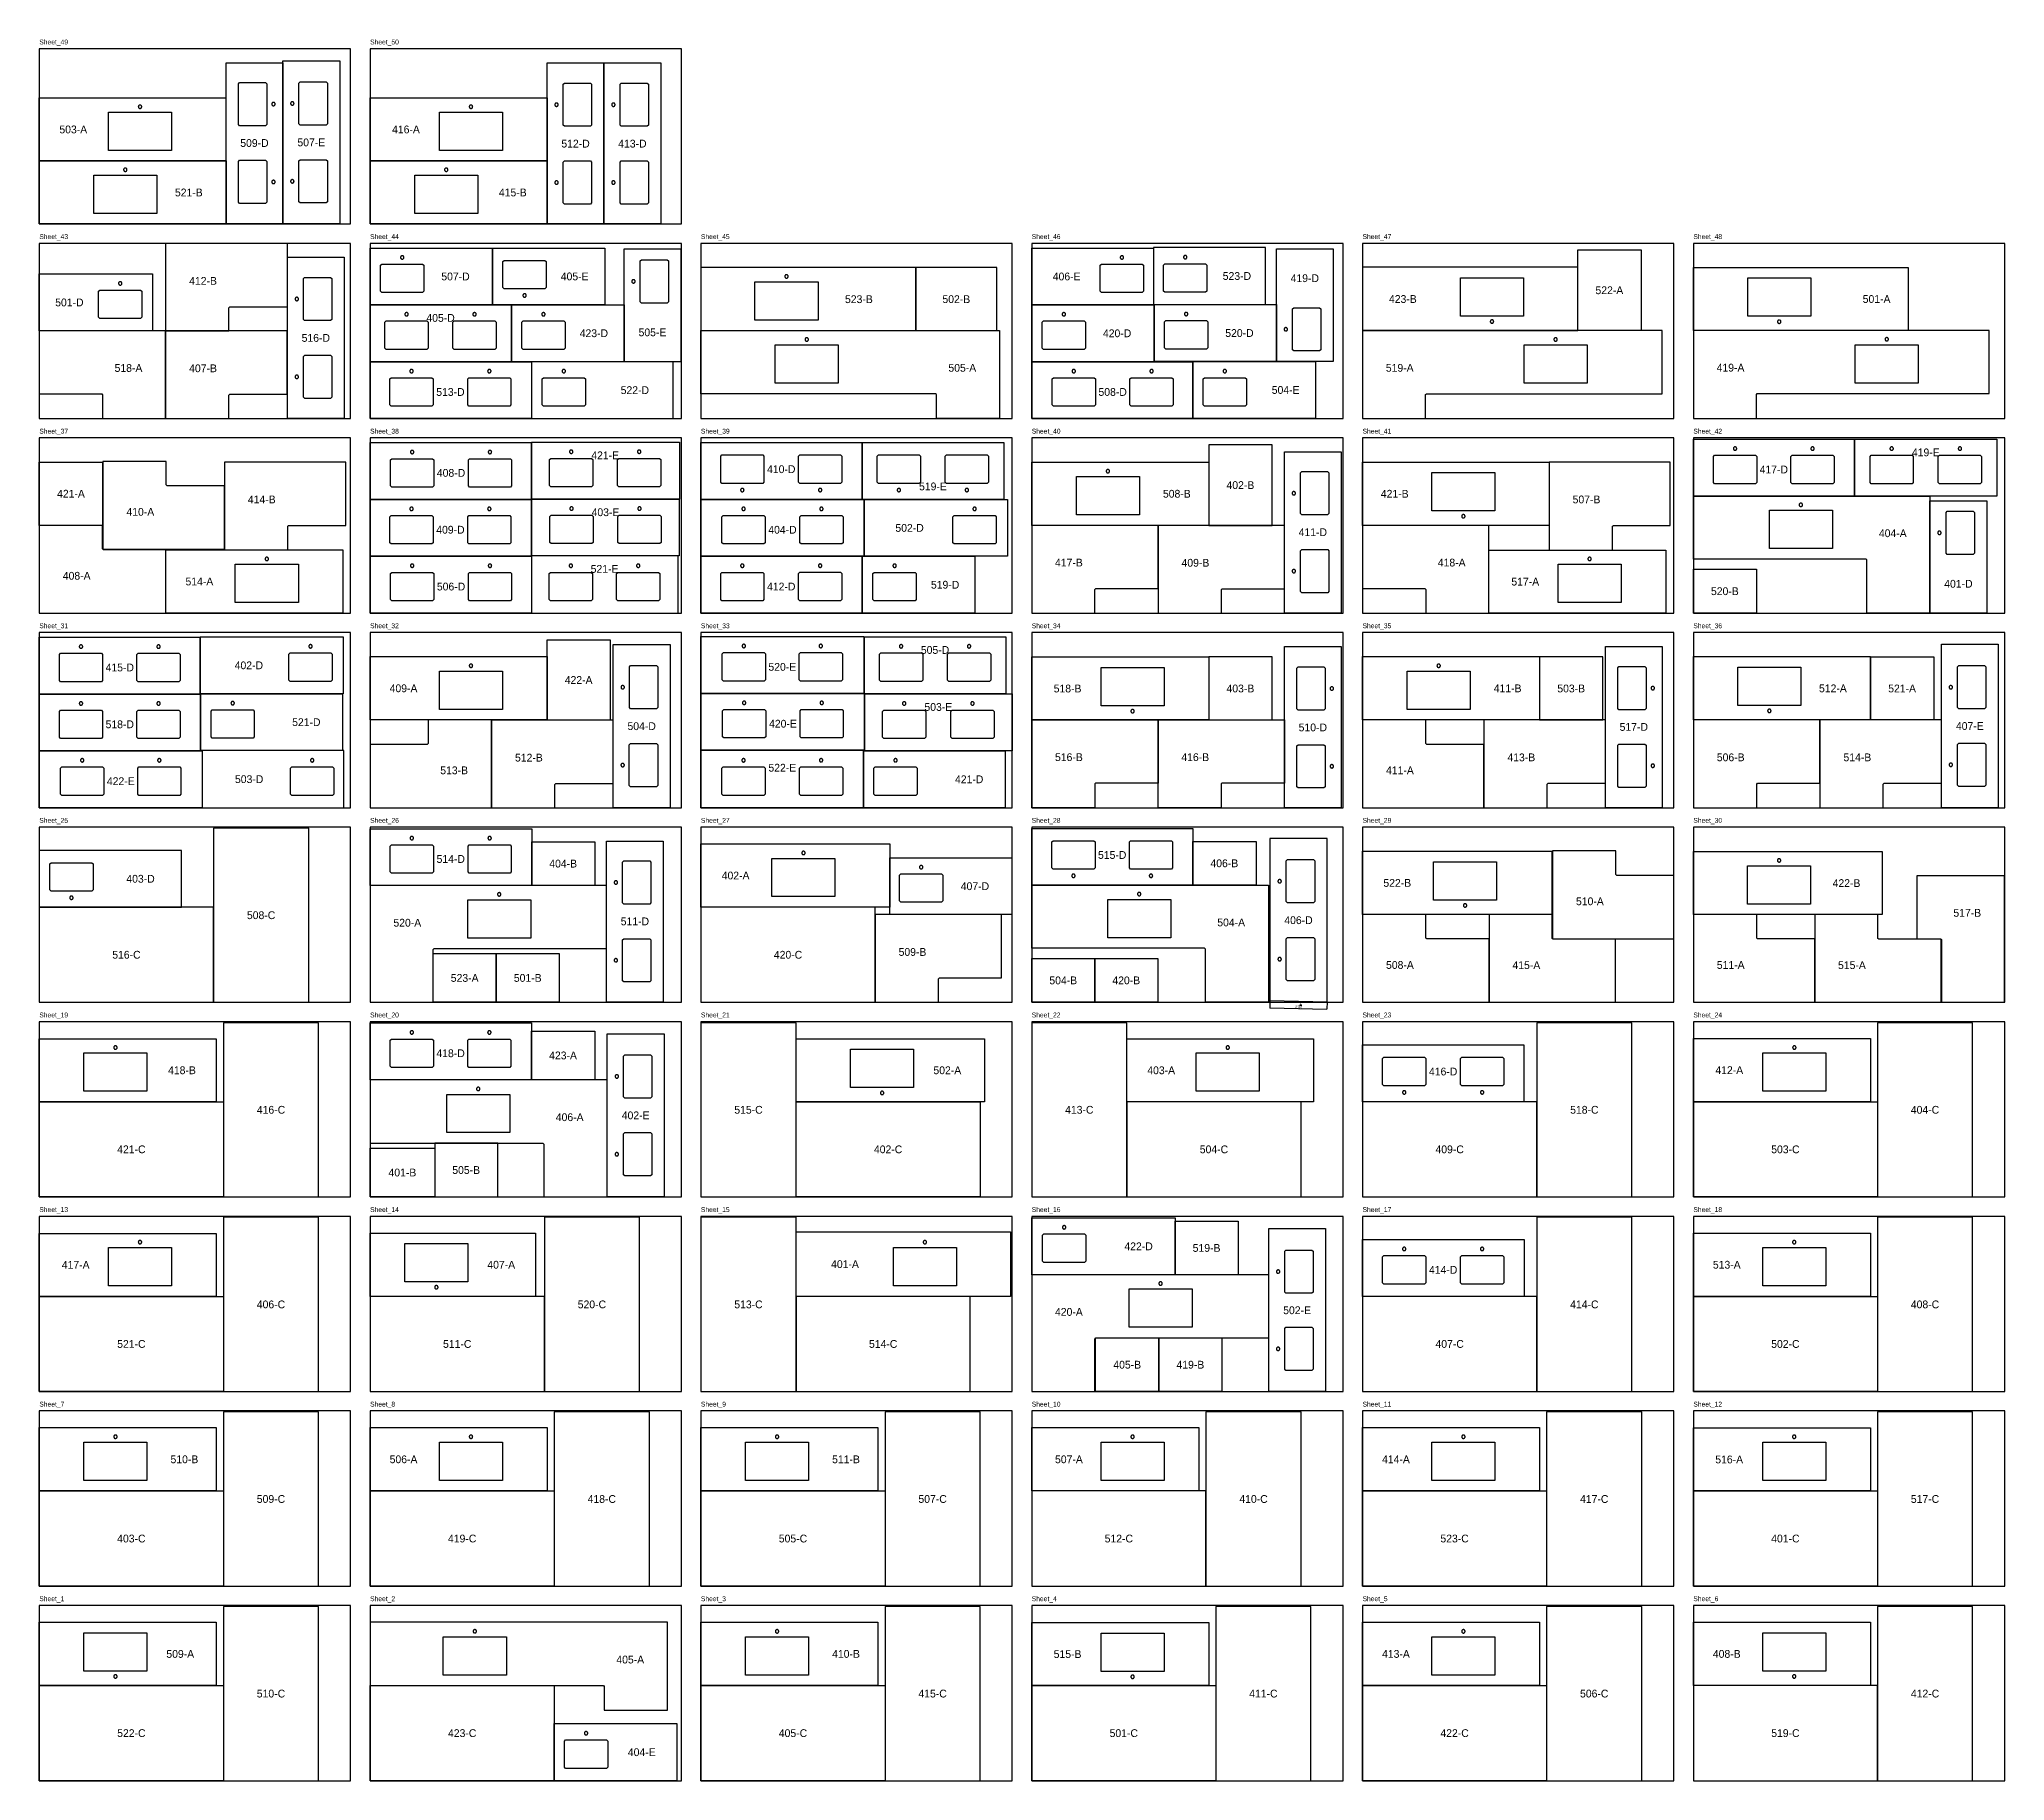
# Model space of a CAD drawing. Header units: millimetres. Extents: x 0 to 20200, y 0 to 17898.
import ezdxf
from ezdxf.enums import TextEntityAlignment as Align

# ---------------------------------------------------------------- set-up
doc = ezdxf.new("R2010")
doc.units = ezdxf.units.MM
doc.layers.add('NESTED_RESULT', color=7, linetype='Continuous')
doc.dimstyles.get("Standard").update_dxf_attribs({"dimtxt": 2.5, "dimasz": 2.5, "dimexe": 1.25, "dimexo": 0.625, "dimtad": 1, "dimcen": 2.5, "dimazin": 3, "dimtfac": 1, "dimtmove": 0, "dimatfit": 3})

msp = doc.modelspace()

# ---------------------------------------------------------------- texts
at = {"layer": 'NESTED_RESULT', "color": 1}
for s, p in [('Sheet_49', (0, 17830)), ('Sheet_50', (3400, 17830)), ('Sheet_43', (0, 15830)), ('Sheet_44', (3400, 15830)), ('Sheet_45', (6800, 15830)), ('Sheet_46', (10200, 15830)), ('Sheet_47', (13600, 15830)), ('Sheet_48', (17000, 15830)), ('Sheet_37', (0, 13830)), ('Sheet_38', (3400, 13830)), ('Sheet_39', (6800, 13830)), ('Sheet_40', (10200, 13830)), ('Sheet_41', (13600, 13830)), ('Sheet_42', (17000, 13830)), ('Sheet_31', (0, 11830)), ('Sheet_32', (3400, 11830)), ('Sheet_33', (6800, 11830)), ('Sheet_34', (10200, 11830)), ('Sheet_35', (13600, 11830)), ('Sheet_36', (17000, 11830)), ('Sheet_25', (0, 9830)), ('Sheet_26', (3400, 9830)), ('Sheet_27', (6800, 9830)), ('Sheet_28', (10200, 9830)), ('Sheet_29', (13600, 9830)), ('Sheet_30', (17000, 9830)), ('Sheet_19', (0, 7830)), ('Sheet_20', (3400, 7830)), ('Sheet_21', (6800, 7830)), ('Sheet_22', (10200, 7830)), ('Sheet_23', (13600, 7830)), ('Sheet_24', (17000, 7830)), ('Sheet_13', (0, 5830)), ('Sheet_14', (3400, 5830)), ('Sheet_15', (6800, 5830)), ('Sheet_16', (10200, 5830)), ('Sheet_17', (13600, 5830)), ('Sheet_18', (17000, 5830)), ('Sheet_7', (0, 3830)), ('Sheet_8', (3400, 3830)), ('Sheet_9', (6800, 3830)), ('Sheet_10', (10200, 3830)), ('Sheet_11', (13600, 3830)), ('Sheet_12', (17000, 3830)), ('Sheet_1', (0, 1830)), ('Sheet_2', (3400, 1830)), ('Sheet_3', (6800, 1830)), ('Sheet_4', (10200, 1830)), ('Sheet_5', (13600, 1830)), ('Sheet_6', (17000, 1830))]:
    msp.add_text(s, height=50, dxfattribs=at).set_placement(p, align=Align.BOTTOM_LEFT)
at = {"layer": 'NESTED_RESULT'}
for s, p in [('503-A', (349.03451, 16971.31591)), ('416-A', (3768.42984, 16971.32792)), ('509-D', (2211.388, 16831.85)), ('507-E', (2795.588, 16838.2)), ('512-D', (5511.4, 16825.5)), ('413-D', (6095.6, 16825.5)), ('521-B', (1536.69556, 16323.61571)), ('415-B', (4866.39073, 16323.62792)), ('412-B', (1682.77791, 15414.73275)), ('507-D', (4277.59294, 15460.19304)), ('405-E', (5502.34919, 15460.78215)), ('406-E', (10558.85406, 15460.19459)), ('523-D', (12308.87205, 15465.02861)), ('419-D', (13006.7, 15442.52223)), ('522-A', (16136.8255, 15318.4195)), ('501-D', (308.95323, 15193.5163)), ('523-B', (8423.63113, 15226.86775)), ('502-B', (9424.93125, 15227.1375)), ('423-B', (14014.36531, 15228.45556)), ('501-A', (18883.39566, 15228.45544)), ('405-D', (4123.87985, 15034.2826)), ('516-D', (2841.9, 14828.675)), ('423-D', (5699.7635, 14876.58215)), ('505-E', (6301.95, 14885.825)), ('420-D', (11077.59294, 14875.99304)), ('520-D', (12334.89294, 14878.65277)), ('518-A', (916.54793, 14519.64658)), ('407-B', (1682.71667, 14516.16177)), ('505-A', (9486.36888, 14521.13011)), ('519-A', (13982.14915, 14521.00605)), ('419-A', (17382.24837, 14522.79793)), ('513-D', (4225.5, 14273.05)), ('522-D', (6120.99089, 14291.9221)), ('508-D', (11031.85, 14273.05)), ('504-E', (12809.81586, 14293.73761)), ('421-E', (5816.09167, 13621.76109)), ('419-E', (19389.20455, 13652.13636)), ('408-D', (4231.85, 13441.45)), ('410-D', (7625.5, 13479.40657)), ('519-E', (9184.58933, 13302.52825)), ('402-B', (12344.7125, 13316.0375)), ('417-D', (17827.0625, 13476.375)), ('421-A', (325.4375, 13227.1375)), ('414-B', (2286.16667, 13168.43953)), ('508-B', (11691.26363, 13226.91542)), ('421-B', (13930.77516, 13226.90341)), ('507-B', (15902.07964, 13168.50542)), ('410-A', (1038.39167, 13041.01047)), ('403-E', (5819.32442, 13037.18127)), ('409-D', (4225.5, 12857.25)), ('404-D', (7638.2, 12857.03609)), ('502-D', (8944.50786, 12876.12017)), ('411-D', (13089.25, 12831.85)), ('404-A', (19049.96402, 12821.05764)), ('417-B', (10582.02707, 12519.64658)), ('409-B', (11882.50428, 12517.74437)), ('418-A', (14516.54793, 12519.64658)), ('408-A', (384.23236, 12383.79208)), ('514-A', (1645.30694, 12325.21542)), ('521-E', (5809.75562, 12454.40443)), ('519-D', (9309.81347, 12291.81707)), ('517-A', (15272.33474, 12323.62792)), ('401-D', (19724.2, 12301.625)), ('506-D', (4231.85, 12273.05)), ('412-D', (7625.5, 12273.19343)), ('520-B', (17323.85, 12225.425)), ('505-D', (9206.47249, 11621.4801)), ('415-D', (827.0875, 11441.45)), ('402-D', (2153.74936, 11463.49555)), ('422-A', (5543.125, 11312.8625)), ('520-E', (7636.6125, 11447.8)), ('409-A', (3743.55694, 11227.34042)), ('518-B', (10568.42984, 11225.32792)), ('403-B', (12344.7125, 11225.55)), ('411-B', (15091.26363, 11226.91542)), ('503-B', (15744.7125, 11225.55)), ('512-A', (18434.41128, 11226.91542)), ('521-A', (19145.5065, 11225.55)), ('521-D', (2744.47318, 10879.2971)), ('503-E', (9240.06734, 11035.54377)), ('518-D', (827.0875, 10857.25)), ('504-D', (6190.9, 10838.2)), ('420-E', (7642.9625, 10863.6)), ('510-D', (13089.25, 10825.5)), ('517-D', (16387.9, 10830.2875)), ('407-E', (19841.625, 10839.7875)), ('512-B', (5031.97791, 10514.61975)), ('516-B', (10582.02707, 10519.64658)), ('416-B', (11880.60207, 10519.64658)), ('413-B', (15231.91667, 10517.56453)), ('506-B', (17384.23236, 10517.90792)), ('514-B', (18685.89167, 10517.56453)), ('422-E', (837.4065, 10273.05)), ('503-D', (2156.7857, 10293.50999)), ('513-B', (4263.63333, 10384.13547)), ('522-E', (7636.65591, 10411.06948)), ('421-D', (9557.17318, 10291.9221)), ('411-A', (13984.14167, 10384.13547)), ('514-D', (4228.675, 9473.2)), ('515-D', (11027.0875, 9514.475)), ('403-D', (1040.28534, 9269.67172)), ('404-B', (5384.375, 9425.575)), ('402-A', (7156.50382, 9303.32531)), ('406-B', (12179.6125, 9428.75)), ('407-D', (9616.26066, 9193.49459)), ('522-B', (13957.09336, 9227.32491)), ('422-B', (18574.3983, 9225.313)), ('508-C', (2279.65, 8895.35)), ('510-A', (15936.76667, 9038.01047)), ('517-B', (19815.44658, 8919.54793)), ('520-A', (3782.18016, 8817.99774)), ('511-D', (6121.4, 8831.85)), ('504-A', (12249.96402, 8821.05764)), ('406-D', (12941.8125, 8844.08677)), ('516-C', (895.35, 8488.85)), ('420-C', (7695.35, 8488.85)), ('509-B', (8974.62928, 8517.74437)), ('523-A', (4371.95, 8250.825)), ('501-B', (5019.95, 8250.875)), ('508-A', (13984.23236, 8383.79208)), ('415-A', (15283.95207, 8382.05342)), ('511-A', (17384.14167, 8384.13547)), ('515-A', (18629.80207, 8382.05342)), ('504-B', (10523.85, 8225.425)), ('420-B', (11171.55, 8225.425)), ('418-D', (4227.0875, 7476.375)), ('423-A', (5382.7875, 7454.15)), ('418-B', (1466.39073, 7301.52792)), ('502-A', (9332.48707, 7301.51339)), ('403-A', (11530.48002, 7301.31591)), ('416-D', (14428.675, 7288.70657)), ('412-A', (17369.31815, 7302.91542)), ('416-C', (2381.65, 6895.35)), ('402-E', (6129.3125, 6838.2)), ('515-C', (7288.85, 6895.35)), ('413-C', (10688.85, 6895.35)), ('518-C', (15879.65, 6895.35)), ('404-C', (19381.15, 6895.35)), ('406-A', (5451.15387, 6819.26317)), ('421-C', (946.15, 6488.95)), ('402-C', (8723.85, 6488.95)), ('504-C', (12073.05, 6488.85)), ('409-C', (14495.35, 6488.85)), ('503-C', (17946.15, 6488.85)), ('401-B', (3731.7875, 6250.825)), ('505-B', (4387.425, 6276.225)), ('422-D', (11298.24614, 5492.07017)), ('519-B', (11997.05, 5475.5815)), ('417-A', (373.75974, 5301.52792)), ('407-A', (4747.5786, 5302.93015)), ('401-A', (8280.77813, 5309.21833)), ('414-D', (14428.675, 5250.75)), ('513-A', (17343.55694, 5302.91542)), ('406-C', (2381.15, 4895.35)), ('520-C', (5679.65, 4895.35)), ('513-C', (7288.85, 4895.35)), ('420-A', (10581.99025, 4817.97294)), ('502-E', (12927.4, 4835.025)), ('414-C', (15879.65, 4895.35)), ('408-C', (19381.15, 4895.35)), ('521-C', (946.15, 4488.95)), ('511-C', (4295.35, 4488.85)), ('514-C', (8673.05, 4488.85)), ('407-C', (14495.35, 4488.85)), ('502-C', (17946.15, 4488.85)), ('405-B', (11181.3625, 4275.4325)), ('419-B', (11830.65, 4275.4325)), ('510-B', (1491.26363, 3303.11542)), ('506-A', (3743.55694, 3303.11542)), ('511-B', (8291.26363, 3302.91542)), ('507-A', (10582.2414, 3302.92782)), ('414-A', (13943.55694, 3303.11542)), ('516-A', (17368.42984, 3301.52792)), ('509-C', (2381.15, 2895.35)), ('418-C', (5781.15, 2895.35)), ('507-C', (9181.15, 2895.35)), ('410-C', (12479.65, 2895.35)), ('417-C', (15981.15, 2895.35)), ('517-C', (19381.15, 2895.35)), ('403-C', (946.15, 2488.95)), ('419-C', (4346.15, 2488.95)), ('505-C', (7746.15, 2488.85)), ('512-C', (11095.35, 2488.85)), ('523-C', (14546.15, 2488.95)), ('401-C', (17946.15, 2488.95)), ('509-A', (1448.62437, 1303.11542)), ('405-A', (6073.46821, 1244.91118)), ('410-B', (8291.26363, 1303.11542)), ('515-B', (10568.42984, 1301.32792)), ('413-A', (13943.55694, 1303.11542)), ('408-B', (17343.55694, 1303.11542)), ('510-C', (2381.15, 895.35)), ('415-C', (9181.15, 895.35)), ('411-C', (12581.15, 895.35)), ('506-C', (15981.15, 895.35)), ('412-C', (19381.65, 895.35)), ('522-C', (946.15, 488.95)), ('423-C', (4346.15, 488.95)), ('405-C', (7746.15, 488.95)), ('501-C', (11146.15, 488.85)), ('422-C', (14546.15, 488.95)), ('519-C', (17946.15, 488.95)), ('404-E', (6191.83405, 293.12212))]:
    msp.add_text(s, height=80, dxfattribs=at).set_placement(p, align=Align.MIDDLE_CENTER)

# ---------------------------------------------------------------- blocks, each defined once
blk = doc.blocks.new('_ArchTick')
at = {"color": 0, "linetype": 'ByBlock', "const_width": 0.15}
blk.add_lwpolyline([(-0.5, -0.5), (0.5, 0.5)], dxfattribs=at)
blk = doc.blocks.new('*D2')
at = {"color": 0, "lineweight": -2, "transparency": 16777216}
for p, q in [((12648, 8018), (12646, 7941)), ((12646, 7942), (13234, 7929)), ((13235, 8006), (13234, 7928))]:
    blk.add_line(p, q, dxfattribs=at)
at = {"layer": 'Defpoints', "color": 0, "transparency": 16777216}
for p in [(12648, 8019), (13234, 7929), (13236, 8006)]:
    blk.add_point(p, dxfattribs=at)
at = {"color": 0, "lineweight": -2, "transparency": 16777216, "xscale": 2.5, "yscale": 2.5, "zscale": 2.5}
for p, rotation in [((12646, 7942), 178.7613653291018), ((13234, 7929), 358.7613653291019)]:
    blk.add_blockref('_ArchTick', p, dxfattribs=dict(at, rotation=rotation))
at = {"color": 0, "transparency": 16777216, "insert": (12941, 7971), "char_height": 30, "attachment_point": 5, "rotation": 358.7614}
blk.add_mtext('23{\\H1x;\\S1/8;}', dxfattribs=at)

# ---------------------------------------------------------------- dimensions: what is measured, and where the dimension line sits
at = {"color": 40, "true_color": 0xf8d731}
dim = msp.add_aligned_dim(p1=(12648.125, 8018.93817), p2=(13235.5, 8006.23817), distance=-76.83814, dimstyle='Standard', override={"dimtxt": 30, "dimdec": 4, "dimlfac": 0.03937, "dimlunit": 5, "dimtxsty": 'Standard', "dimblk": 'ArchTick', "dimadec": 0, "dimazin": 0, "dimtdec": 4, "dimldrblk": 'ArchTick', "dimfxl": 1}, dxfattribs=at)
dim.commit()
dim.dimension.update_dxf_attribs({"geometry": '*D2', "text_midpoint": (12940.92161, 7971.38465)})

# ---------------------------------------------------------------- linework, layer by layer
at = {"layer": 'NESTED_RESULT', "color": 1}
for points in [[(0, 16000), (3200, 16000), (3200, 17800), (0, 17800), (0, 16000)], [(3400, 16000), (6600, 16000), (6600, 17800), (3400, 17800), (3400, 16000)], [(0, 14000), (3200, 14000), (3200, 15800), (0, 15800), (0, 14000)], [(3400, 14000), (6600, 14000), (6600, 15800), (3400, 15800), (3400, 14000)], [(6800, 14000), (10000, 14000), (10000, 15800), (6800, 15800), (6800, 14000)], [(10200, 14000), (13400, 14000), (13400, 15800), (10200, 15800), (10200, 14000)], [(13600, 14000), (16800, 14000), (16800, 15800), (13600, 15800), (13600, 14000)], [(17000, 14000), (20200, 14000), (20200, 15800), (17000, 15800), (17000, 14000)], [(0, 12000), (3200, 12000), (3200, 13800), (0, 13800), (0, 12000)], [(3400, 12000), (6600, 12000), (6600, 13800), (3400, 13800), (3400, 12000)], [(6800, 12000), (10000, 12000), (10000, 13800), (6800, 13800), (6800, 12000)], [(10200, 12000), (13400, 12000), (13400, 13800), (10200, 13800), (10200, 12000)], [(13600, 12000), (16800, 12000), (16800, 13800), (13600, 13800), (13600, 12000)], [(17000, 12000), (20200, 12000), (20200, 13800), (17000, 13800), (17000, 12000)], [(0, 10000), (3200, 10000), (3200, 11800), (0, 11800), (0, 10000)], [(3400, 10000), (6600, 10000), (6600, 11800), (3400, 11800), (3400, 10000)], [(6800, 10000), (10000, 10000), (10000, 11800), (6800, 11800), (6800, 10000)], [(10200, 10000), (13400, 10000), (13400, 11800), (10200, 11800), (10200, 10000)], [(13600, 10000), (16800, 10000), (16800, 11800), (13600, 11800), (13600, 10000)], [(17000, 10000), (20200, 10000), (20200, 11800), (17000, 11800), (17000, 10000)], [(0, 8000), (3200, 8000), (3200, 9800), (0, 9800), (0, 8000)], [(3400, 8000), (6600, 8000), (6600, 9800), (3400, 9800), (3400, 8000)], [(6800, 8000), (10000, 8000), (10000, 9800), (6800, 9800), (6800, 8000)], [(10200, 8000), (13400, 8000), (13400, 9800), (10200, 9800), (10200, 8000)], [(13600, 8000), (16800, 8000), (16800, 9800), (13600, 9800), (13600, 8000)], [(17000, 8000), (20200, 8000), (20200, 9800), (17000, 9800), (17000, 8000)], [(0, 6000), (3200, 6000), (3200, 7800), (0, 7800), (0, 6000)], [(3400, 6000), (6600, 6000), (6600, 7800), (3400, 7800), (3400, 6000)], [(6800, 6000), (10000, 6000), (10000, 7800), (6800, 7800), (6800, 6000)], [(10200, 6000), (13400, 6000), (13400, 7800), (10200, 7800), (10200, 6000)], [(13600, 6000), (16800, 6000), (16800, 7800), (13600, 7800), (13600, 6000)], [(17000, 6000), (20200, 6000), (20200, 7800), (17000, 7800), (17000, 6000)], [(0, 4000), (3200, 4000), (3200, 5800), (0, 5800), (0, 4000)], [(3400, 4000), (6600, 4000), (6600, 5800), (3400, 5800), (3400, 4000)], [(6800, 4000), (10000, 4000), (10000, 5800), (6800, 5800), (6800, 4000)], [(10200, 4000), (13400, 4000), (13400, 5800), (10200, 5800), (10200, 4000)], [(13600, 4000), (16800, 4000), (16800, 5800), (13600, 5800), (13600, 4000)], [(17000, 4000), (20200, 4000), (20200, 5800), (17000, 5800), (17000, 4000)], [(0, 2000), (3200, 2000), (3200, 3800), (0, 3800), (0, 2000)], [(3400, 2000), (6600, 2000), (6600, 3800), (3400, 3800), (3400, 2000)], [(6800, 2000), (10000, 2000), (10000, 3800), (6800, 3800), (6800, 2000)], [(10200, 2000), (13400, 2000), (13400, 3800), (10200, 3800), (10200, 2000)], [(13600, 2000), (16800, 2000), (16800, 3800), (13600, 3800), (13600, 2000)], [(17000, 2000), (20200, 2000), (20200, 3800), (17000, 3800), (17000, 2000)], [(0, 0), (3200, 0), (3200, 1800), (0, 1800), (0, 0)], [(3400, 0), (6600, 0), (6600, 1800), (3400, 1800), (3400, 0)], [(6800, 0), (10000, 0), (10000, 1800), (6800, 1800), (6800, 0)], [(10200, 0), (13400, 0), (13400, 1800), (10200, 1800), (10200, 0)], [(13600, 0), (16800, 0), (16800, 1800), (13600, 1800), (13600, 0)], [(17000, 0), (20200, 0), (20200, 1800), (17000, 1800), (17000, 0)]]:
    msp.add_lwpolyline(points, dxfattribs=at)
at = {"layer": 'NESTED_RESULT'}
for points in [[(1919.288, 17657.35), (2503.488, 17657.35), (2503.488, 16000), (1919.288, 16000), (1919.288, 17657.35)], [(2503.488, 16000), (2503.488, 17676.4), (3087.688, 17676.4), (3087.688, 16000), (2503.488, 16000)], [(5803.5, 16000), (5219.3, 16000), (5219.3, 17657.35), (5803.5, 17657.35), (5803.5, 16000)], [(6387.7, 16000), (5803.5, 16000), (5803.5, 17657.35), (6387.7, 17657.35), (6387.7, 16000)], [(2338.388, 17441.45), (2338.388, 17022.35), (2325.688, 17009.65), (2058.988, 17009.65), (2046.288, 17022.35), (2046.288, 17441.45), (2058.988, 17454.15), (2325.688, 17454.15), (2338.388, 17441.45)], [(2668.588, 17028.7), (2668.588, 17447.8), (2681.288, 17460.5), (2947.988, 17460.5), (2960.688, 17447.8), (2960.688, 17028.7), (2947.988, 17016), (2681.288, 17016), (2668.588, 17028.7)], [(5384.11314, 17016), (5384.11314, 17435.1), (5396.81314, 17447.8), (5663.51314, 17447.8), (5676.21314, 17435.1), (5676.21314, 17016), (5663.51314, 17003.3), (5396.81314, 17003.3), (5384.11314, 17016)], [(5968.6, 17016), (5968.6, 17435.1), (5981.3, 17447.8), (6248, 17447.8), (6260.7, 17435.1), (6260.7, 17016), (6248, 17003.3), (5981.3, 17003.3), (5968.6, 17016)], [(1917.7, 16647.7), (0, 16647.7), (0, 17295.4), (1917.7, 17295.4), (1917.7, 16647.7)], [(1052.5125, 17204.9125), (1052.42572, 17206.6512), (1052.16626, 17208.37263), (1051.73669, 17210.05966), (1051.14128, 17211.69554), (1050.38594, 17213.26401), (1049.47819, 17214.74948), (1048.42705, 17216.13718), (1047.24296, 17217.41332), (1045.93769, 17218.56523), (1044.52421, 17219.58145), (1043.01658, 17220.45189), (1041.42977, 17221.16788), (1039.77955, 17221.72233), (1038.08233, 17222.10971), (1036.35497, 17222.32617), (1034.61465, 17222.36957), (1032.87865, 17222.23948), (1031.16423, 17221.93718), (1029.48843, 17221.46568), (1027.8679, 17220.82967), (1026.31875, 17220.03547), (1024.85638, 17219.09097), (1023.49531, 17218.00555), (1022.24908, 17216.79002), (1021.13007, 17215.45643), (1020.14941, 17214.01806), (1019.31683, 17212.48919), (1018.64062, 17210.88503), (1018.12749, 17209.2215), (1017.78254, 17207.51515), (1017.60921, 17205.78293), (1017.60921, 17204.04207), (1017.78254, 17202.30985), (1018.12749, 17200.6035), (1018.64062, 17198.93997), (1019.31683, 17197.33581), (1020.14941, 17195.80694), (1021.13007, 17194.36857), (1022.24908, 17193.03498), (1023.49531, 17191.81945), (1024.85638, 17190.73403), (1026.31875, 17189.78953), (1027.8679, 17188.99533), (1029.48843, 17188.35932), (1031.16423, 17187.88782), (1032.87865, 17187.58552), (1034.61465, 17187.45543), (1036.35497, 17187.49883), (1038.08233, 17187.71529), (1039.77955, 17188.10267), (1041.42977, 17188.65712), (1043.01658, 17189.37311), (1044.52421, 17190.24355), (1045.93769, 17191.25977), (1047.24296, 17192.41168), (1048.42705, 17193.68782), (1049.47819, 17195.07552), (1050.38594, 17196.56099), (1051.14128, 17198.12946), (1051.73669, 17199.76534), (1052.16626, 17201.45237), (1052.42572, 17203.1738), (1052.5125, 17204.9125)], [(2406.6505, 17214.4375), (2408.3892, 17214.52428), (2410.11063, 17214.78374), (2411.79766, 17215.21331), (2413.43354, 17215.80872), (2415.00201, 17216.56406), (2416.48748, 17217.47181), (2417.87518, 17218.52295), (2419.15132, 17219.70704), (2420.30323, 17221.01231), (2421.31945, 17222.42579), (2422.18989, 17223.93342), (2422.90588, 17225.52023), (2423.46033, 17227.17045), (2423.84771, 17228.86767), (2424.06417, 17230.59503), (2424.10757, 17232.33535), (2423.97748, 17234.07135), (2423.67518, 17235.78577), (2423.20368, 17237.46157), (2422.56767, 17239.0821), (2421.77347, 17240.63125), (2420.82897, 17242.09362), (2419.74355, 17243.45469), (2418.52802, 17244.70092), (2417.19443, 17245.81993), (2415.75606, 17246.80059), (2414.22719, 17247.63317), (2412.62303, 17248.30938), (2410.9595, 17248.82251), (2409.25315, 17249.16746), (2407.52093, 17249.34079), (2405.78007, 17249.34079), (2404.04785, 17249.16746), (2402.3415, 17248.82251), (2400.67797, 17248.30938), (2399.07381, 17247.63317), (2397.54494, 17246.80059), (2396.10657, 17245.81993), (2394.77298, 17244.70092), (2393.55745, 17243.45469), (2392.47203, 17242.09362), (2391.52753, 17240.63125), (2390.73333, 17239.0821), (2390.09732, 17237.46157), (2389.62582, 17235.78577), (2389.32352, 17234.07135), (2389.19343, 17232.33535), (2389.23683, 17230.59503), (2389.45329, 17228.86767), (2389.84067, 17227.17045), (2390.39512, 17225.52023), (2391.11111, 17223.93342), (2391.98155, 17222.42579), (2392.99777, 17221.01231), (2394.14968, 17219.70704), (2395.42582, 17218.52295), (2396.81352, 17217.47181), (2398.29899, 17216.56406), (2399.86746, 17215.80872), (2401.50334, 17215.21331), (2403.19037, 17214.78374), (2404.9118, 17214.52428), (2406.6505, 17214.4375)], [(2600.3255, 17255.7125), (2598.5868, 17255.62572), (2596.86537, 17255.36626), (2595.17834, 17254.93669), (2593.54246, 17254.34128), (2591.97399, 17253.58594), (2590.48852, 17252.67819), (2589.10082, 17251.62705), (2587.82468, 17250.44296), (2586.67277, 17249.13769), (2585.65655, 17247.72421), (2584.78611, 17246.21658), (2584.07012, 17244.62977), (2583.51567, 17242.97955), (2583.12829, 17241.28233), (2582.91183, 17239.55497), (2582.86843, 17237.81465), (2582.99852, 17236.07865), (2583.30082, 17234.36423), (2583.77232, 17232.68843), (2584.40833, 17231.0679), (2585.20253, 17229.51875), (2586.14703, 17228.05638), (2587.23245, 17226.69531), (2588.44798, 17225.44908), (2589.78157, 17224.33007), (2591.21994, 17223.34941), (2592.74881, 17222.51683), (2594.35297, 17221.84062), (2596.0165, 17221.32749), (2597.72285, 17220.98254), (2599.45507, 17220.80921), (2601.19593, 17220.80921), (2602.92815, 17220.98254), (2604.6345, 17221.32749), (2606.29803, 17221.84062), (2607.90219, 17222.51683), (2609.43106, 17223.34941), (2610.86943, 17224.33007), (2612.20302, 17225.44908), (2613.41855, 17226.69531), (2614.50397, 17228.05638), (2615.44847, 17229.51875), (2616.24267, 17231.0679), (2616.87868, 17232.68843), (2617.35018, 17234.36423), (2617.65248, 17236.07865), (2617.78257, 17237.81465), (2617.73917, 17239.55497), (2617.52271, 17241.28233), (2617.13533, 17242.97955), (2616.58088, 17244.62977), (2615.86489, 17246.21658), (2614.99445, 17247.72421), (2613.97823, 17249.13769), (2612.82632, 17250.44296), (2611.55018, 17251.62705), (2610.16248, 17252.67819), (2608.67701, 17253.58594), (2607.10854, 17254.34128), (2605.47266, 17254.93669), (2603.78563, 17255.36626), (2602.0642, 17255.62572), (2600.3255, 17255.7125)], [(5219.275, 16647.7), (3400, 16647.7), (3400, 17295.4), (5219.275, 17295.4), (5219.275, 16647.7)], [(4454.0995, 17204.9125), (4454.01272, 17206.6512), (4453.75326, 17208.37263), (4453.32369, 17210.05966), (4452.72828, 17211.69554), (4451.97294, 17213.26401), (4451.06519, 17214.74948), (4450.01405, 17216.13718), (4448.82996, 17217.41332), (4447.52469, 17218.56523), (4446.11121, 17219.58145), (4444.60358, 17220.45189), (4443.01677, 17221.16788), (4441.36655, 17221.72233), (4439.66933, 17222.10971), (4437.94197, 17222.32617), (4436.20165, 17222.36957), (4434.46565, 17222.23948), (4432.75123, 17221.93718), (4431.07543, 17221.46568), (4429.4549, 17220.82967), (4427.90575, 17220.03547), (4426.44338, 17219.09097), (4425.08231, 17218.00555), (4423.83608, 17216.79002), (4422.71707, 17215.45643), (4421.73641, 17214.01806), (4420.90383, 17212.48919), (4420.22762, 17210.88503), (4419.71449, 17209.2215), (4419.36954, 17207.51515), (4419.19621, 17205.78293), (4419.19621, 17204.04207), (4419.36954, 17202.30985), (4419.71449, 17200.6035), (4420.22762, 17198.93997), (4420.90383, 17197.33581), (4421.73641, 17195.80694), (4422.71707, 17194.36857), (4423.83608, 17193.03498), (4425.08231, 17191.81945), (4426.44338, 17190.73403), (4427.90575, 17189.78953), (4429.4549, 17188.99533), (4431.07543, 17188.35932), (4432.75123, 17187.88782), (4434.46565, 17187.58552), (4436.20165, 17187.45543), (4437.94197, 17187.49883), (4439.66933, 17187.71529), (4441.36655, 17188.10267), (4443.01677, 17188.65712), (4444.60358, 17189.37311), (4446.11121, 17190.24355), (4447.52469, 17191.25977), (4448.82996, 17192.41168), (4450.01405, 17193.68782), (4451.06519, 17195.07552), (4451.97294, 17196.56099), (4452.72828, 17198.12946), (4453.32369, 17199.76534), (4453.75326, 17201.45237), (4454.01272, 17203.1738), (4454.0995, 17204.9125)], [(5315.85064, 17243.0125), (5314.11193, 17242.92572), (5312.39051, 17242.66626), (5310.70347, 17242.23669), (5309.06759, 17241.64128), (5307.49913, 17240.88594), (5306.01366, 17239.97819), (5304.62596, 17238.92705), (5303.34981, 17237.74296), (5302.1979, 17236.43769), (5301.18168, 17235.02421), (5300.31125, 17233.51658), (5299.59525, 17231.92977), (5299.04081, 17230.27955), (5298.65343, 17228.58233), (5298.43696, 17226.85497), (5298.39356, 17225.11465), (5298.52366, 17223.37865), (5298.82596, 17221.66423), (5299.29746, 17219.98843), (5299.93347, 17218.3679), (5300.72767, 17216.81875), (5301.67217, 17215.35638), (5302.75758, 17213.99531), (5303.97312, 17212.74908), (5305.3067, 17211.63007), (5306.74507, 17210.64941), (5308.27394, 17209.81683), (5309.87811, 17209.14062), (5311.54164, 17208.62749), (5313.24799, 17208.28254), (5314.9802, 17208.10921), (5316.72107, 17208.10921), (5318.45329, 17208.28254), (5320.15964, 17208.62749), (5321.82316, 17209.14062), (5323.42733, 17209.81683), (5324.9562, 17210.64941), (5326.39457, 17211.63007), (5327.72815, 17212.74908), (5328.94369, 17213.99531), (5330.0291, 17215.35638), (5330.9736, 17216.81875), (5331.76781, 17218.3679), (5332.40382, 17219.98843), (5332.87531, 17221.66423), (5333.17761, 17223.37865), (5333.30771, 17225.11465), (5333.26431, 17226.85497), (5333.04784, 17228.58233), (5332.66046, 17230.27955), (5332.10602, 17231.92977), (5331.39002, 17233.51658), (5330.51959, 17235.02421), (5329.50337, 17236.43769), (5328.35146, 17237.74296), (5327.07531, 17238.92705), (5325.68761, 17239.97819), (5324.20215, 17240.88594), (5322.63368, 17241.64128), (5320.9978, 17242.23669), (5319.31076, 17242.66626), (5317.58934, 17242.92572), (5315.85064, 17243.0125)], [(5900.3375, 17243.0125), (5898.5988, 17242.92572), (5896.87737, 17242.66626), (5895.19034, 17242.23669), (5893.55446, 17241.64128), (5891.98599, 17240.88594), (5890.50052, 17239.97819), (5889.11282, 17238.92705), (5887.83668, 17237.74296), (5886.68477, 17236.43769), (5885.66855, 17235.02421), (5884.79811, 17233.51658), (5884.08212, 17231.92977), (5883.52767, 17230.27955), (5883.14029, 17228.58233), (5882.92383, 17226.85497), (5882.88043, 17225.11465), (5883.01052, 17223.37865), (5883.31282, 17221.66423), (5883.78432, 17219.98843), (5884.42033, 17218.3679), (5885.21453, 17216.81875), (5886.15903, 17215.35638), (5887.24445, 17213.99531), (5888.45998, 17212.74908), (5889.79357, 17211.63007), (5891.23194, 17210.64941), (5892.76081, 17209.81683), (5894.36497, 17209.14062), (5896.0285, 17208.62749), (5897.73485, 17208.28254), (5899.46707, 17208.10921), (5901.20793, 17208.10921), (5902.94015, 17208.28254), (5904.6465, 17208.62749), (5906.31003, 17209.14062), (5907.91419, 17209.81683), (5909.44306, 17210.64941), (5910.88143, 17211.63007), (5912.21502, 17212.74908), (5913.43055, 17213.99531), (5914.51597, 17215.35638), (5915.46047, 17216.81875), (5916.25467, 17218.3679), (5916.89068, 17219.98843), (5917.36218, 17221.66423), (5917.66448, 17223.37865), (5917.79457, 17225.11465), (5917.75117, 17226.85497), (5917.53471, 17228.58233), (5917.14733, 17230.27955), (5916.59288, 17231.92977), (5915.87689, 17233.51658), (5915.00645, 17235.02421), (5913.99023, 17236.43769), (5912.83832, 17237.74296), (5911.56218, 17238.92705), (5910.17448, 17239.97819), (5908.68901, 17240.88594), (5907.12054, 17241.64128), (5905.48466, 17242.23669), (5903.79763, 17242.66626), (5902.0762, 17242.92572), (5900.3375, 17243.0125)], [(1358.9, 16755.65), (711.2, 16755.65), (711.2, 17149.35), (1358.9, 17149.35), (1358.9, 16755.65)], [(4112.787, 16755.65), (4112.787, 17149.35), (4760.487, 17149.35), (4760.487, 16755.65), (4112.787, 16755.65)], [(1919.288, 16000), (0, 16000), (0, 16647.7), (1919.288, 16647.7), (1919.288, 16000)], [(901.288, 16557.2125), (901.20122, 16558.9512), (900.94176, 16560.67263), (900.51219, 16562.35966), (899.91678, 16563.99554), (899.16144, 16565.56401), (898.25369, 16567.04948), (897.20255, 16568.43718), (896.01846, 16569.71332), (894.71319, 16570.86523), (893.29971, 16571.88145), (891.79208, 16572.75189), (890.20527, 16573.46788), (888.55505, 16574.02233), (886.85783, 16574.40971), (885.13047, 16574.62617), (883.39015, 16574.66957), (881.65415, 16574.53948), (879.93973, 16574.23718), (878.26393, 16573.76568), (876.6434, 16573.12967), (875.09425, 16572.33547), (873.63188, 16571.39097), (872.27081, 16570.30555), (871.02458, 16569.09002), (869.90557, 16567.75643), (868.92491, 16566.31806), (868.09233, 16564.78919), (867.41612, 16563.18503), (866.90299, 16561.5215), (866.55804, 16559.81515), (866.38471, 16558.08293), (866.38471, 16556.34207), (866.55804, 16554.60985), (866.90299, 16552.9035), (867.41612, 16551.23997), (868.09233, 16549.63581), (868.92491, 16548.10694), (869.90557, 16546.66857), (871.02458, 16545.33498), (872.27081, 16544.11945), (873.63188, 16543.03403), (875.09425, 16542.08953), (876.6434, 16541.29533), (878.26393, 16540.65932), (879.93973, 16540.18782), (881.65415, 16539.88552), (883.39015, 16539.75543), (885.13047, 16539.79883), (886.85783, 16540.01529), (888.55505, 16540.40267), (890.20527, 16540.95712), (891.79208, 16541.67311), (893.29971, 16542.54355), (894.71319, 16543.55977), (896.01846, 16544.71168), (897.20255, 16545.98782), (898.25369, 16547.37552), (899.16144, 16548.86099), (899.91678, 16550.42946), (900.51219, 16552.06534), (900.94176, 16553.75237), (901.20122, 16555.4738), (901.288, 16557.2125)], [(2338.388, 16641.35), (2338.388, 16222.25), (2325.688, 16209.55), (2058.988, 16209.55), (2046.288, 16222.25), (2046.288, 16641.35), (2058.988, 16654.05), (2325.688, 16654.05), (2338.388, 16641.35)], [(2668.588, 16228.6), (2668.588, 16647.7), (2681.288, 16660.4), (2947.988, 16660.4), (2960.688, 16647.7), (2960.688, 16228.6), (2947.988, 16215.9), (2681.288, 16215.9), (2668.588, 16228.6)], [(5219.275, 16000), (3400, 16000), (3400, 16647.7), (5219.275, 16647.7), (5219.275, 16000)], [(4200.1005, 16557.2125), (4200.01372, 16558.9512), (4199.75426, 16560.67263), (4199.32469, 16562.35966), (4198.72928, 16563.99554), (4197.97394, 16565.56401), (4197.06619, 16567.04948), (4196.01505, 16568.43718), (4194.83096, 16569.71332), (4193.52569, 16570.86523), (4192.11221, 16571.88145), (4190.60458, 16572.75189), (4189.01777, 16573.46788), (4187.36755, 16574.02233), (4185.67033, 16574.40971), (4183.94297, 16574.62617), (4182.20265, 16574.66957), (4180.46665, 16574.53948), (4178.75223, 16574.23718), (4177.07643, 16573.76568), (4175.4559, 16573.12967), (4173.90675, 16572.33547), (4172.44438, 16571.39097), (4171.08331, 16570.30555), (4169.83708, 16569.09002), (4168.71807, 16567.75643), (4167.73741, 16566.31806), (4166.90483, 16564.78919), (4166.22862, 16563.18503), (4165.71549, 16561.5215), (4165.37054, 16559.81515), (4165.19721, 16558.08293), (4165.19721, 16556.34207), (4165.37054, 16554.60985), (4165.71549, 16552.9035), (4166.22862, 16551.23997), (4166.90483, 16549.63581), (4167.73741, 16548.10694), (4168.71807, 16546.66857), (4169.83708, 16545.33498), (4171.08331, 16544.11945), (4172.44438, 16543.03403), (4173.90675, 16542.08953), (4175.4559, 16541.29533), (4177.07643, 16540.65932), (4178.75223, 16540.18782), (4180.46665, 16539.88552), (4182.20265, 16539.75543), (4183.94297, 16539.79883), (4185.67033, 16540.01529), (4187.36755, 16540.40267), (4189.01777, 16540.95712), (4190.60458, 16541.67311), (4192.11221, 16542.54355), (4193.52569, 16543.55977), (4194.83096, 16544.71168), (4196.01505, 16545.98782), (4197.06619, 16547.37552), (4197.97394, 16548.86099), (4198.72928, 16550.42946), (4199.32469, 16552.06534), (4199.75426, 16553.75237), (4200.01372, 16555.4738), (4200.1005, 16557.2125)], [(5384.4, 16215.9), (5384.4, 16635), (5397.1, 16647.7), (5663.8, 16647.7), (5676.5, 16635), (5676.5, 16215.9), (5663.8, 16203.2), (5397.1, 16203.2), (5384.4, 16215.9)], [(5968.6, 16215.9), (5968.6, 16635), (5981.3, 16647.7), (6248, 16647.7), (6260.7, 16635), (6260.7, 16215.9), (6248, 16203.2), (5981.3, 16203.2), (5968.6, 16215.9)], [(1207.6755, 16501.65), (1207.6755, 16107.95), (559.9755, 16107.95), (559.9755, 16501.65), (1207.6755, 16501.65)], [(2406.6505, 16414.3375), (2408.3892, 16414.42428), (2410.11063, 16414.68374), (2411.79766, 16415.11331), (2413.43354, 16415.70872), (2415.00201, 16416.46406), (2416.48748, 16417.37181), (2417.87518, 16418.42295), (2419.15132, 16419.60704), (2420.30323, 16420.91231), (2421.31945, 16422.32579), (2422.18989, 16423.83342), (2422.90588, 16425.42023), (2423.46033, 16427.07045), (2423.84771, 16428.76767), (2424.06417, 16430.49503), (2424.10757, 16432.23535), (2423.97748, 16433.97135), (2423.67518, 16435.68577), (2423.20368, 16437.36157), (2422.56767, 16438.9821), (2421.77347, 16440.53125), (2420.82897, 16441.99362), (2419.74355, 16443.35469), (2418.52802, 16444.60092), (2417.19443, 16445.71993), (2415.75606, 16446.70059), (2414.22719, 16447.53317), (2412.62303, 16448.20938), (2410.9595, 16448.72251), (2409.25315, 16449.06746), (2407.52093, 16449.24079), (2405.78007, 16449.24079), (2404.04785, 16449.06746), (2402.3415, 16448.72251), (2400.67797, 16448.20938), (2399.07381, 16447.53317), (2397.54494, 16446.70059), (2396.10657, 16445.71993), (2394.77298, 16444.60092), (2393.55745, 16443.35469), (2392.47203, 16441.99362), (2391.52753, 16440.53125), (2390.73333, 16438.9821), (2390.09732, 16437.36157), (2389.62582, 16435.68577), (2389.32352, 16433.97135), (2389.19343, 16432.23535), (2389.23683, 16430.49503), (2389.45329, 16428.76767), (2389.84067, 16427.07045), (2390.39512, 16425.42023), (2391.11111, 16423.83342), (2391.98155, 16422.32579), (2392.99777, 16420.91231), (2394.14968, 16419.60704), (2395.42582, 16418.42295), (2396.81352, 16417.37181), (2398.29899, 16416.46406), (2399.86746, 16415.70872), (2401.50334, 16415.11331), (2403.19037, 16414.68374), (2404.9118, 16414.42428), (2406.6505, 16414.3375)], [(2600.3255, 16455.6125), (2598.5868, 16455.52572), (2596.86537, 16455.26626), (2595.17834, 16454.83669), (2593.54246, 16454.24128), (2591.97399, 16453.48594), (2590.48852, 16452.57819), (2589.10082, 16451.52705), (2587.82468, 16450.34296), (2586.67277, 16449.03769), (2585.65655, 16447.62421), (2584.78611, 16446.11658), (2584.07012, 16444.52977), (2583.51567, 16442.87955), (2583.12829, 16441.18233), (2582.91183, 16439.45497), (2582.86843, 16437.71465), (2582.99852, 16435.97865), (2583.30082, 16434.26423), (2583.77232, 16432.58843), (2584.40833, 16430.9679), (2585.20253, 16429.41875), (2586.14703, 16427.95638), (2587.23245, 16426.59531), (2588.44798, 16425.34908), (2589.78157, 16424.23007), (2591.21994, 16423.24941), (2592.74881, 16422.41683), (2594.35297, 16421.74062), (2596.0165, 16421.22749), (2597.72285, 16420.88254), (2599.45507, 16420.70921), (2601.19593, 16420.70921), (2602.92815, 16420.88254), (2604.6345, 16421.22749), (2606.29803, 16421.74062), (2607.90219, 16422.41683), (2609.43106, 16423.24941), (2610.86943, 16424.23007), (2612.20302, 16425.34908), (2613.41855, 16426.59531), (2614.50397, 16427.95638), (2615.44847, 16429.41875), (2616.24267, 16430.9679), (2616.87868, 16432.58843), (2617.35018, 16434.26423), (2617.65248, 16435.97865), (2617.78257, 16437.71465), (2617.73917, 16439.45497), (2617.52271, 16441.18233), (2617.13533, 16442.87955), (2616.58088, 16444.52977), (2615.86489, 16446.11658), (2614.99445, 16447.62421), (2613.97823, 16449.03769), (2612.82632, 16450.34296), (2611.55018, 16451.52705), (2610.16248, 16452.57819), (2608.67701, 16453.48594), (2607.10854, 16454.24128), (2605.47266, 16454.83669), (2603.78563, 16455.26626), (2602.0642, 16455.52572), (2600.3255, 16455.6125)], [(3858.788, 16501.65), (4506.488, 16501.65), (4506.488, 16107.95), (3858.788, 16107.95), (3858.788, 16501.65)], [(5316.1375, 16442.9125), (5314.3988, 16442.82572), (5312.67737, 16442.56626), (5310.99034, 16442.13669), (5309.35446, 16441.54128), (5307.78599, 16440.78594), (5306.30052, 16439.87819), (5304.91282, 16438.82705), (5303.63668, 16437.64296), (5302.48477, 16436.33769), (5301.46855, 16434.92421), (5300.59811, 16433.41658), (5299.88212, 16431.82977), (5299.32767, 16430.17955), (5298.94029, 16428.48233), (5298.72383, 16426.75497), (5298.68043, 16425.01465), (5298.81052, 16423.27865), (5299.11282, 16421.56423), (5299.58432, 16419.88843), (5300.22033, 16418.2679), (5301.01453, 16416.71875), (5301.95903, 16415.25638), (5303.04445, 16413.89531), (5304.25998, 16412.64908), (5305.59357, 16411.53007), (5307.03194, 16410.54941), (5308.56081, 16409.71683), (5310.16497, 16409.04062), (5311.8285, 16408.52749), (5313.53485, 16408.18254), (5315.26707, 16408.00921), (5317.00793, 16408.00921), (5318.74015, 16408.18254), (5320.4465, 16408.52749), (5322.11003, 16409.04062), (5323.71419, 16409.71683), (5325.24306, 16410.54941), (5326.68143, 16411.53007), (5328.01502, 16412.64908), (5329.23055, 16413.89531), (5330.31597, 16415.25638), (5331.26047, 16416.71875), (5332.05467, 16418.2679), (5332.69068, 16419.88843), (5333.16218, 16421.56423), (5333.46448, 16423.27865), (5333.59457, 16425.01465), (5333.55117, 16426.75497), (5333.33471, 16428.48233), (5332.94733, 16430.17955), (5332.39288, 16431.82977), (5331.67689, 16433.41658), (5330.80645, 16434.92421), (5329.79023, 16436.33769), (5328.63832, 16437.64296), (5327.36218, 16438.82705), (5325.97448, 16439.87819), (5324.48901, 16440.78594), (5322.92054, 16441.54128), (5321.28466, 16442.13669), (5319.59763, 16442.56626), (5317.8762, 16442.82572), (5316.1375, 16442.9125)], [(5900.3375, 16442.9125), (5898.5988, 16442.82572), (5896.87737, 16442.56626), (5895.19034, 16442.13669), (5893.55446, 16441.54128), (5891.98599, 16440.78594), (5890.50052, 16439.87819), (5889.11282, 16438.82705), (5887.83668, 16437.64296), (5886.68477, 16436.33769), (5885.66855, 16434.92421), (5884.79811, 16433.41658), (5884.08212, 16431.82977), (5883.52767, 16430.17955), (5883.14029, 16428.48233), (5882.92383, 16426.75497), (5882.88043, 16425.01465), (5883.01052, 16423.27865), (5883.31282, 16421.56423), (5883.78432, 16419.88843), (5884.42033, 16418.2679), (5885.21453, 16416.71875), (5886.15903, 16415.25638), (5887.24445, 16413.89531), (5888.45998, 16412.64908), (5889.79357, 16411.53007), (5891.23194, 16410.54941), (5892.76081, 16409.71683), (5894.36497, 16409.04062), (5896.0285, 16408.52749), (5897.73485, 16408.18254), (5899.46707, 16408.00921), (5901.20793, 16408.00921), (5902.94015, 16408.18254), (5904.6465, 16408.52749), (5906.31003, 16409.04062), (5907.91419, 16409.71683), (5909.44306, 16410.54941), (5910.88143, 16411.53007), (5912.21502, 16412.64908), (5913.43055, 16413.89531), (5914.51597, 16415.25638), (5915.46047, 16416.71875), (5916.25467, 16418.2679), (5916.89068, 16419.88843), (5917.36218, 16421.56423), (5917.66448, 16423.27865), (5917.79457, 16425.01465), (5917.75117, 16426.75497), (5917.53471, 16428.48233), (5917.14733, 16430.17955), (5916.59288, 16431.82977), (5915.87689, 16433.41658), (5915.00645, 16434.92421), (5913.99023, 16436.33769), (5912.83832, 16437.64296), (5911.56218, 16438.82705), (5910.17448, 16439.87819), (5908.68901, 16440.78594), (5907.12054, 16441.54128), (5905.48466, 16442.13669), (5903.79763, 16442.56626), (5902.0762, 16442.82572), (5900.3375, 16442.9125)], [(2549.525, 15147.763), (2549.525, 15798.638), (1298.575, 15798.638), (1298.575, 14900.113), (1949.45, 14900.113), (1949.45, 15138.238), (1958.975, 15147.763), (2549.525, 15147.763)], [(11450.95, 15171.05973), (12603.475, 15171.05973), (12603.475, 15758.43473), (11450.95, 15758.43473), (11450.95, 15171.05973)], [(3134, 14000), (2549.8, 14000), (2549.8, 15657.35), (3134, 15657.35), (3134, 14000)], [(3400, 15168.4), (3400, 15752.6), (4657.3, 15752.6), (4657.3, 15168.4), (3400, 15168.4)], [(3520.65, 15587.5), (3939.75, 15587.5), (3952.45, 15574.8), (3952.45, 15308.1), (3939.75, 15295.4), (3520.65, 15295.4), (3507.95, 15308.1), (3507.95, 15574.8), (3520.65, 15587.5)], [(3747.6625, 15655.7625), (3747.57572, 15657.5012), (3747.31626, 15659.22263), (3746.88669, 15660.90966), (3746.29128, 15662.54554), (3745.53594, 15664.11401), (3744.62819, 15665.59948), (3743.57705, 15666.98718), (3742.39296, 15668.26332), (3741.08769, 15669.41523), (3739.67421, 15670.43145), (3738.16658, 15671.30189), (3736.57977, 15672.01788), (3734.92955, 15672.57233), (3733.23233, 15672.95971), (3731.50497, 15673.17617), (3729.76465, 15673.21957), (3728.02865, 15673.08948), (3726.31423, 15672.78718), (3724.63843, 15672.31568), (3723.0179, 15671.67967), (3721.46875, 15670.88547), (3720.00638, 15669.94097), (3718.64531, 15668.85555), (3717.39908, 15667.64002), (3716.28007, 15666.30643), (3715.29941, 15664.86806), (3714.46683, 15663.33919), (3713.79062, 15661.73503), (3713.27749, 15660.0715), (3712.93254, 15658.36515), (3712.75921, 15656.63293), (3712.75921, 15654.89207), (3712.93254, 15653.15985), (3713.27749, 15651.4535), (3713.79062, 15649.78997), (3714.46683, 15648.18581), (3715.29941, 15646.65694), (3716.28007, 15645.21857), (3717.39908, 15643.88498), (3718.64531, 15642.66945), (3720.00638, 15641.58403), (3721.46875, 15640.63953), (3723.0179, 15639.84533), (3724.63843, 15639.20932), (3726.31423, 15638.73782), (3728.02865, 15638.43552), (3729.76465, 15638.30543), (3731.50497, 15638.34883), (3733.23233, 15638.56529), (3734.92955, 15638.95267), (3736.57977, 15639.50712), (3738.16658, 15640.22311), (3739.67421, 15641.09355), (3741.08769, 15642.10977), (3742.39296, 15643.26168), (3743.57705, 15644.53782), (3744.62819, 15645.92552), (3745.53594, 15647.41099), (3746.29128, 15648.97946), (3746.88669, 15650.61534), (3747.31626, 15652.30237), (3747.57572, 15654.0238), (3747.6625, 15655.7625)], [(4657.3, 15752.6), (5813, 15752.6), (5813, 15168.4), (4657.3, 15168.4), (4657.3, 15752.6)], [(5197.05, 15333.5), (4777.95, 15333.5), (4765.25, 15346.2), (4765.25, 15612.9), (4777.95, 15625.6), (5197.05, 15625.6), (5209.75, 15612.9), (5209.75, 15346.2), (5197.05, 15333.5)], [(6594.05, 15743.075), (6594.05, 14584.2), (6009.85, 14584.2), (6009.85, 15743.075), (6594.05, 15743.075)], [(6174.95, 15200.15), (6174.95, 15619.25), (6187.65, 15631.95), (6454.35, 15631.95), (6467.05, 15619.25), (6467.05, 15200.15), (6454.35, 15187.45), (6187.65, 15187.45), (6174.95, 15200.15)], [(11450.95, 15168.4), (10200, 15168.4), (10200, 15752.6), (11450.95, 15752.6), (11450.95, 15168.4)], [(10917.55, 15587.5), (11336.65, 15587.5), (11349.35, 15574.8), (11349.35, 15308.1), (11336.65, 15295.4), (10917.55, 15295.4), (10904.85, 15308.1), (10904.85, 15574.8), (10917.55, 15587.5)], [(11144.5625, 15655.7625), (11144.47572, 15657.5012), (11144.21626, 15659.22263), (11143.78669, 15660.90966), (11143.19128, 15662.54554), (11142.43594, 15664.11401), (11141.52819, 15665.59948), (11140.47705, 15666.98718), (11139.29296, 15668.26332), (11137.98769, 15669.41523), (11136.57421, 15670.43145), (11135.06658, 15671.30189), (11133.47977, 15672.01788), (11131.82955, 15672.57233), (11130.13233, 15672.95971), (11128.40497, 15673.17617), (11126.66465, 15673.21957), (11124.92865, 15673.08948), (11123.21423, 15672.78718), (11121.53843, 15672.31568), (11119.9179, 15671.67967), (11118.36875, 15670.88547), (11116.90638, 15669.94097), (11115.54531, 15668.85555), (11114.29908, 15667.64002), (11113.18007, 15666.30643), (11112.19941, 15664.86806), (11111.36683, 15663.33919), (11110.69062, 15661.73503), (11110.17749, 15660.0715), (11109.83254, 15658.36515), (11109.65921, 15656.63293), (11109.65921, 15654.89207), (11109.83254, 15653.15985), (11110.17749, 15651.4535), (11110.69062, 15649.78997), (11111.36683, 15648.18581), (11112.19941, 15646.65694), (11113.18007, 15645.21857), (11114.29908, 15643.88498), (11115.54531, 15642.66945), (11116.90638, 15641.58403), (11118.36875, 15640.63953), (11119.9179, 15639.84533), (11121.53843, 15639.20932), (11123.21423, 15638.73782), (11124.92865, 15638.43552), (11126.66465, 15638.30543), (11128.40497, 15638.34883), (11130.13233, 15638.56529), (11131.82955, 15638.95267), (11133.47977, 15639.50712), (11135.06658, 15640.22311), (11136.57421, 15641.09355), (11137.98769, 15642.10977), (11139.29296, 15643.26168), (11140.47705, 15644.53782), (11141.52819, 15645.92552), (11142.43594, 15647.41099), (11143.19128, 15648.97946), (11143.78669, 15650.61534), (11144.21626, 15652.30237), (11144.47572, 15654.0238), (11144.5625, 15655.7625)], [(11568.425, 15590.15973), (11987.525, 15590.15973), (12000.225, 15577.45973), (12000.225, 15310.75973), (11987.525, 15298.05973), (11568.425, 15298.05973), (11555.725, 15310.75973), (11555.725, 15577.45973), (11568.425, 15590.15973)], [(11795.4375, 15658.42223), (11795.35072, 15660.16094), (11795.09126, 15661.88236), (11794.66169, 15663.56939), (11794.06628, 15665.20527), (11793.31094, 15666.77374), (11792.40319, 15668.25921), (11791.35205, 15669.64691), (11790.16796, 15670.92306), (11788.86269, 15672.07496), (11787.44921, 15673.09118), (11785.94158, 15673.96162), (11784.35477, 15674.67761), (11782.70455, 15675.23206), (11781.00733, 15675.61944), (11779.27997, 15675.8359), (11777.53965, 15675.8793), (11775.80365, 15675.74921), (11774.08923, 15675.44691), (11772.41343, 15674.97541), (11770.7929, 15674.3394), (11769.24375, 15673.5452), (11767.78138, 15672.6007), (11766.42031, 15671.51529), (11765.17408, 15670.29975), (11764.05507, 15668.96617), (11763.07441, 15667.52779), (11762.24183, 15665.99893), (11761.56562, 15664.39476), (11761.05249, 15662.73123), (11760.70754, 15661.02488), (11760.53421, 15659.29267), (11760.53421, 15657.5518), (11760.70754, 15655.81958), (11761.05249, 15654.11323), (11761.56562, 15652.44971), (11762.24183, 15650.84554), (11763.07441, 15649.31667), (11764.05507, 15647.8783), (11765.17408, 15646.54472), (11766.42031, 15645.32918), (11767.78138, 15644.24376), (11769.24375, 15643.29926), (11770.7929, 15642.50506), (11772.41343, 15641.86905), (11774.08923, 15641.39755), (11775.80365, 15641.09525), (11777.53965, 15640.96516), (11779.27997, 15641.00856), (11781.00733, 15641.22503), (11782.70455, 15641.61241), (11784.35477, 15642.16685), (11785.94158, 15642.88285), (11787.44921, 15643.75328), (11788.86269, 15644.7695), (11790.16796, 15645.92141), (11791.35205, 15647.19755), (11792.40319, 15648.58526), (11793.31094, 15650.07072), (11794.06628, 15651.63919), (11794.66169, 15653.27507), (11795.09126, 15654.9621), (11795.35072, 15656.68353), (11795.4375, 15658.42223)], [(13298.8, 14586.85973), (12714.6, 14586.85973), (12714.6, 15745.73473), (13298.8, 15745.73473), (13298.8, 14586.85973)], [(15811.388, 15554.163), (13600, 15554.163), (13600, 14903.288), (15811.388, 14903.288), (15811.388, 15554.163)], [(15811.388, 14903.288), (15811.388, 15733.551), (16462.263, 15733.551), (16462.263, 14903.288), (15811.388, 14903.288)], [(1162.05, 14901.7), (0, 14901.7), (0, 15485.9), (1162.05, 15485.9), (1162.05, 14901.7)], [(849.3125, 15389.0625), (849.22572, 15390.8012), (848.96626, 15392.52263), (848.53669, 15394.20966), (847.94128, 15395.84554), (847.18594, 15397.41401), (846.27819, 15398.89948), (845.22705, 15400.28718), (844.04296, 15401.56332), (842.73769, 15402.71523), (841.32421, 15403.73145), (839.81658, 15404.60189), (838.22977, 15405.31788), (836.57955, 15405.87233), (834.88233, 15406.25971), (833.15497, 15406.47617), (831.41465, 15406.51957), (829.67865, 15406.38948), (827.96423, 15406.08718), (826.28843, 15405.61568), (824.6679, 15404.97967), (823.11875, 15404.18547), (821.65638, 15403.24097), (820.29531, 15402.15555), (819.04908, 15400.94002), (817.93007, 15399.60643), (816.94941, 15398.16806), (816.11683, 15396.63919), (815.44062, 15395.03503), (814.92749, 15393.3715), (814.58254, 15391.66515), (814.40921, 15389.93293), (814.40921, 15388.19207), (814.58254, 15386.45985), (814.92749, 15384.7535), (815.44062, 15383.08997), (816.11683, 15381.48581), (816.94941, 15379.95694), (817.93007, 15378.51857), (819.04908, 15377.18498), (820.29531, 15375.96945), (821.65638, 15374.88403), (823.11875, 15373.93953), (824.6679, 15373.14533), (826.28843, 15372.50932), (827.96423, 15372.03782), (829.67865, 15371.73552), (831.41465, 15371.60543), (833.15497, 15371.64883), (834.88233, 15371.86529), (836.57955, 15372.25267), (838.22977, 15372.80712), (839.81658, 15373.52311), (841.32421, 15374.39355), (842.73769, 15375.40977), (844.04296, 15376.56168), (845.22705, 15377.83782), (846.27819, 15379.22552), (847.18594, 15380.71099), (847.94128, 15382.27946), (848.53669, 15383.91534), (848.96626, 15385.60237), (849.22572, 15387.3238), (849.3125, 15389.0625)], [(2714.61314, 15019.175), (2714.61314, 15438.275), (2727.31314, 15450.975), (2994.01314, 15450.975), (3006.71314, 15438.275), (3006.71314, 15019.175), (2994.01314, 15006.475), (2727.31314, 15006.475), (2714.61314, 15019.175)], [(6106.6875, 15427.1625), (6104.9488, 15427.07572), (6103.22737, 15426.81626), (6101.54034, 15426.38669), (6099.90446, 15425.79128), (6098.33599, 15425.03594), (6096.85052, 15424.12819), (6095.46282, 15423.07705), (6094.18668, 15421.89296), (6093.03477, 15420.58769), (6092.01855, 15419.17421), (6091.14811, 15417.66658), (6090.43212, 15416.07977), (6089.87767, 15414.42955), (6089.49029, 15412.73233), (6089.27383, 15411.00497), (6089.23043, 15409.26465), (6089.36052, 15407.52865), (6089.66282, 15405.81423), (6090.13432, 15404.13843), (6090.77033, 15402.5179), (6091.56453, 15400.96875), (6092.50903, 15399.50638), (6093.59445, 15398.14531), (6094.80998, 15396.89908), (6096.14357, 15395.78007), (6097.58194, 15394.79941), (6099.11081, 15393.96683), (6100.71497, 15393.29062), (6102.3785, 15392.77749), (6104.08485, 15392.43254), (6105.81707, 15392.25921), (6107.55793, 15392.25921), (6109.29015, 15392.43254), (6110.9965, 15392.77749), (6112.66003, 15393.29062), (6114.26419, 15393.96683), (6115.79306, 15394.79941), (6117.23143, 15395.78007), (6118.56502, 15396.89908), (6119.78055, 15398.14531), (6120.86597, 15399.50638), (6121.81047, 15400.96875), (6122.60467, 15402.5179), (6123.24068, 15404.13843), (6123.71218, 15405.81423), (6124.01448, 15407.52865), (6124.14457, 15409.26465), (6124.10117, 15411.00497), (6123.88471, 15412.73233), (6123.49733, 15414.42955), (6122.94288, 15416.07977), (6122.22689, 15417.66658), (6121.35645, 15419.17421), (6120.34023, 15420.58769), (6119.18832, 15421.89296), (6117.91218, 15423.07705), (6116.52448, 15424.12819), (6115.03901, 15425.03594), (6113.47054, 15425.79128), (6111.83466, 15426.38669), (6110.14763, 15426.81626), (6108.4262, 15427.07572), (6106.6875, 15427.1625)], [(6800, 14903.2875), (9009.8, 14903.2875), (9009.8, 15550.9875), (6800, 15550.9875), (6800, 14903.2875)], [(7355.625, 15011.2375), (7355.625, 15404.9375), (8003.325, 15404.9375), (8003.325, 15011.2375), (7355.625, 15011.2375)], [(7696.9375, 15460.5), (7696.85072, 15462.2387), (7696.59126, 15463.96013), (7696.16169, 15465.64716), (7695.56628, 15467.28304), (7694.81094, 15468.85151), (7693.90319, 15470.33698), (7692.85205, 15471.72468), (7691.66796, 15473.00082), (7690.36269, 15474.15273), (7688.94921, 15475.16895), (7687.44158, 15476.03939), (7685.85477, 15476.75538), (7684.20455, 15477.30983), (7682.50733, 15477.69721), (7680.77997, 15477.91367), (7679.03965, 15477.95707), (7677.30365, 15477.82698), (7675.58923, 15477.52468), (7673.91343, 15477.05318), (7672.2929, 15476.41717), (7670.74375, 15475.62297), (7669.28138, 15474.67847), (7667.92031, 15473.59305), (7666.67408, 15472.37752), (7665.55507, 15471.04393), (7664.57441, 15469.60556), (7663.74183, 15468.07669), (7663.06562, 15466.47253), (7662.55249, 15464.809), (7662.20754, 15463.10265), (7662.03421, 15461.37043), (7662.03421, 15459.62957), (7662.20754, 15457.89735), (7662.55249, 15456.191), (7663.06562, 15454.52747), (7663.74183, 15452.92331), (7664.57441, 15451.39444), (7665.55507, 15449.95607), (7666.67408, 15448.62248), (7667.92031, 15447.40695), (7669.28138, 15446.32153), (7670.74375, 15445.37703), (7672.2929, 15444.58283), (7673.91343, 15443.94682), (7675.58923, 15443.47532), (7677.30365, 15443.17302), (7679.03965, 15443.04293), (7680.77997, 15443.08633), (7682.50733, 15443.30279), (7684.20455, 15443.69017), (7685.85477, 15444.24462), (7687.44158, 15444.96061), (7688.94921, 15445.83105), (7690.36269, 15446.84727), (7691.66796, 15447.99918), (7692.85205, 15449.27532), (7693.90319, 15450.66302), (7694.81094, 15452.14849), (7695.56628, 15453.71696), (7696.16169, 15455.35284), (7696.59126, 15457.03987), (7696.85072, 15458.7613), (7696.9375, 15460.5)], [(9840.0625, 15550.9875), (9009.8, 15550.9875), (9009.8, 14903.2875), (9840.0625, 14903.2875), (9840.0625, 15550.9875)], [(15254.175, 15446.213), (15254.175, 15052.513), (14606.475, 15052.513), (14606.475, 15446.213), (15254.175, 15446.213)], [(17000, 15552.575), (19208.212, 15552.575), (19208.212, 14904.875), (17000, 14904.875), (17000, 15552.575)], [(18206.4995, 15444.625), (18206.4995, 15050.925), (17558.7995, 15050.925), (17558.7995, 15444.625), (18206.4995, 15444.625)], [(622.3, 15320.8), (1041.4, 15320.8), (1054.1, 15308.1), (1054.1, 15041.4), (1041.4, 15028.7), (622.3, 15028.7), (609.6, 15041.4), (609.6, 15308.1), (622.3, 15320.8)], [(2646.35064, 15246.1875), (2644.61193, 15246.10072), (2642.89051, 15245.84126), (2641.20347, 15245.41169), (2639.56759, 15244.81628), (2637.99913, 15244.06094), (2636.51366, 15243.15319), (2635.12596, 15242.10205), (2633.84981, 15240.91796), (2632.6979, 15239.61269), (2631.68168, 15238.19921), (2630.81125, 15236.69158), (2630.09525, 15235.10477), (2629.54081, 15233.45455), (2629.15343, 15231.75733), (2628.93696, 15230.02997), (2628.89356, 15228.28965), (2629.02366, 15226.55365), (2629.32596, 15224.83923), (2629.79746, 15223.16343), (2630.43347, 15221.5429), (2631.22767, 15219.99375), (2632.17217, 15218.53138), (2633.25758, 15217.17031), (2634.47312, 15215.92408), (2635.8067, 15214.80507), (2637.24507, 15213.82441), (2638.77394, 15212.99183), (2640.37811, 15212.31562), (2642.04164, 15211.80249), (2643.74799, 15211.45754), (2645.4802, 15211.28421), (2647.22107, 15211.28421), (2648.95329, 15211.45754), (2650.65964, 15211.80249), (2652.32316, 15212.31562), (2653.92733, 15212.99183), (2655.4562, 15213.82441), (2656.89457, 15214.80507), (2658.22815, 15215.92408), (2659.44369, 15217.17031), (2660.5291, 15218.53138), (2661.4736, 15219.99375), (2662.26781, 15221.5429), (2662.90382, 15223.16343), (2663.37531, 15224.83923), (2663.67761, 15226.55365), (2663.80771, 15228.28965), (2663.76431, 15230.02997), (2663.54784, 15231.75733), (2663.16046, 15233.45455), (2662.60602, 15235.10477), (2661.89002, 15236.69158), (2661.01959, 15238.19921), (2660.00337, 15239.61269), (2658.85146, 15240.91796), (2657.57531, 15242.10205), (2656.18761, 15243.15319), (2654.70215, 15244.06094), (2653.13368, 15244.81628), (2651.4978, 15245.41169), (2649.81076, 15245.84126), (2648.08934, 15246.10072), (2646.35064, 15246.1875)], [(3400, 14584.2), (3400, 15168.4), (4854.15, 15168.4), (4854.15, 14584.2), (3400, 14584.2)], [(4854.15, 14584.2), (4854.15, 15168.4), (6009.85, 15168.4), (6009.85, 14584.2), (4854.15, 14584.2)], [(4970.0375, 15265.2375), (4970.12428, 15263.4988), (4970.38374, 15261.77737), (4970.81331, 15260.09034), (4971.40872, 15258.45446), (4972.16406, 15256.88599), (4973.07181, 15255.40052), (4974.12295, 15254.01282), (4975.30704, 15252.73668), (4976.61231, 15251.58477), (4978.02579, 15250.56855), (4979.53342, 15249.69811), (4981.12023, 15248.98212), (4982.77045, 15248.42767), (4984.46767, 15248.04029), (4986.19503, 15247.82383), (4987.93535, 15247.78043), (4989.67135, 15247.91052), (4991.38577, 15248.21282), (4993.06157, 15248.68432), (4994.6821, 15249.32033), (4996.23125, 15250.11453), (4997.69362, 15251.05903), (4999.05469, 15252.14445), (5000.30092, 15253.35998), (5001.41993, 15254.69357), (5002.40059, 15256.13194), (5003.23317, 15257.66081), (5003.90938, 15259.26497), (5004.42251, 15260.9285), (5004.76746, 15262.63485), (5004.94079, 15264.36707), (5004.94079, 15266.10793), (5004.76746, 15267.84015), (5004.42251, 15269.5465), (5003.90938, 15271.21003), (5003.23317, 15272.81419), (5002.40059, 15274.34306), (5001.41993, 15275.78143), (5000.30092, 15277.11502), (4999.05469, 15278.33055), (4997.69362, 15279.41597), (4996.23125, 15280.36047), (4994.6821, 15281.15467), (4993.06157, 15281.79068), (4991.38577, 15282.26218), (4989.67135, 15282.56448), (4987.93535, 15282.69457), (4986.19503, 15282.65117), (4984.46767, 15282.43471), (4982.77045, 15282.04733), (4981.12023, 15281.49288), (4979.53342, 15280.77689), (4978.02579, 15279.90645), (4976.61231, 15278.89023), (4975.30704, 15277.73832), (4974.12295, 15276.46218), (4973.07181, 15275.07448), (4972.16406, 15273.58901), (4971.40872, 15272.02054), (4970.81331, 15270.38466), (4970.38374, 15268.69763), (4970.12428, 15266.9762), (4970.0375, 15265.2375)], [(10200, 14584.2), (10200, 15168.4), (11457.3, 15168.4), (11457.3, 14584.2), (10200, 14584.2)], [(11457.3, 14586.85973), (11457.3, 15171.05973), (12714.6, 15171.05973), (12714.6, 14586.85973), (11457.3, 14586.85973)], [(3565.1, 15003.3), (3984.2, 15003.3), (3996.9, 14990.6), (3996.9, 14723.9), (3984.2, 14711.2), (3565.1, 14711.2), (3552.4, 14723.9), (3552.4, 14990.6), (3565.1, 15003.3)], [(3792.1125, 15071.5625), (3792.02572, 15073.3012), (3791.76626, 15075.02263), (3791.33669, 15076.70966), (3790.74128, 15078.34554), (3789.98594, 15079.91401), (3789.07819, 15081.39948), (3788.02705, 15082.78718), (3786.84296, 15084.06332), (3785.53769, 15085.21523), (3784.12421, 15086.23145), (3782.61658, 15087.10189), (3781.02977, 15087.81788), (3779.37955, 15088.37233), (3777.68233, 15088.75971), (3775.95497, 15088.97617), (3774.21465, 15089.01957), (3772.47865, 15088.88948), (3770.76423, 15088.58718), (3769.08843, 15088.11568), (3767.4679, 15087.47967), (3765.91875, 15086.68547), (3764.45638, 15085.74097), (3763.09531, 15084.65555), (3761.84908, 15083.44002), (3760.73007, 15082.10643), (3759.74941, 15080.66806), (3758.91683, 15079.13919), (3758.24062, 15077.53503), (3757.72749, 15075.8715), (3757.38254, 15074.16515), (3757.20921, 15072.43293), (3757.20921, 15070.69207), (3757.38254, 15068.95985), (3757.72749, 15067.2535), (3758.24062, 15065.58997), (3758.91683, 15063.98581), (3759.74941, 15062.45694), (3760.73007, 15061.01857), (3761.84908, 15059.68498), (3763.09531, 15058.46945), (3764.45638, 15057.38403), (3765.91875, 15056.43953), (3767.4679, 15055.64533), (3769.08843, 15055.00932), (3770.76423, 15054.53782), (3772.47865, 15054.23552), (3774.21465, 15054.10543), (3775.95497, 15054.14883), (3777.68233, 15054.36529), (3779.37955, 15054.75267), (3781.02977, 15055.30712), (3782.61658, 15056.02311), (3784.12421, 15056.89355), (3785.53769, 15057.90977), (3786.84296, 15059.06168), (3788.02705, 15060.33782), (3789.07819, 15061.72552), (3789.98594, 15063.21099), (3790.74128, 15064.77946), (3791.33669, 15066.41534), (3791.76626, 15068.10237), (3792.02572, 15069.8238), (3792.1125, 15071.5625)], [(4263.6, 15003.3), (4682.7, 15003.3), (4695.4, 14990.6), (4695.4, 14723.9), (4682.7, 14711.2), (4263.6, 14711.2), (4250.9, 14723.9), (4250.9, 14990.6), (4263.6, 15003.3)], [(4490.6125, 15071.5625), (4490.52572, 15073.3012), (4490.26626, 15075.02263), (4489.83669, 15076.70966), (4489.24128, 15078.34554), (4488.48594, 15079.91401), (4487.57819, 15081.39948), (4486.52705, 15082.78718), (4485.34296, 15084.06332), (4484.03769, 15085.21523), (4482.62421, 15086.23145), (4481.11658, 15087.10189), (4479.52977, 15087.81788), (4477.87955, 15088.37233), (4476.18233, 15088.75971), (4474.45497, 15088.97617), (4472.71465, 15089.01957), (4470.97865, 15088.88948), (4469.26423, 15088.58718), (4467.58843, 15088.11568), (4465.9679, 15087.47967), (4464.41875, 15086.68547), (4462.95638, 15085.74097), (4461.59531, 15084.65555), (4460.34908, 15083.44002), (4459.23007, 15082.10643), (4458.24941, 15080.66806), (4457.41683, 15079.13919), (4456.74062, 15077.53503), (4456.22749, 15075.8715), (4455.88254, 15074.16515), (4455.70921, 15072.43293), (4455.70921, 15070.69207), (4455.88254, 15068.95985), (4456.22749, 15067.2535), (4456.74062, 15065.58997), (4457.41683, 15063.98581), (4458.24941, 15062.45694), (4459.23007, 15061.01857), (4460.34908, 15059.68498), (4461.59531, 15058.46945), (4462.95638, 15057.38403), (4464.41875, 15056.43953), (4465.9679, 15055.64533), (4467.58843, 15055.00932), (4469.26423, 15054.53782), (4470.97865, 15054.23552), (4472.71465, 15054.10543), (4474.45497, 15054.14883), (4476.18233, 15054.36529), (4477.87955, 15054.75267), (4479.52977, 15055.30712), (4481.11658, 15056.02311), (4482.62421, 15056.89355), (4484.03769, 15057.90977), (4485.34296, 15059.06168), (4486.52705, 15060.33782), (4487.57819, 15061.72552), (4488.48594, 15063.21099), (4489.24128, 15064.77946), (4489.83669, 15066.41534), (4490.26626, 15068.10237), (4490.52572, 15069.8238), (4490.6125, 15071.5625)], [(4971.625, 15003.3), (5390.725, 15003.3), (5403.425, 14990.6), (5403.425, 14723.9), (5390.725, 14711.2), (4971.625, 14711.2), (4958.925, 14723.9), (4958.925, 14990.6), (4971.625, 15003.3)], [(5198.6375, 15071.5625), (5198.55072, 15073.3012), (5198.29126, 15075.02263), (5197.86169, 15076.70966), (5197.26628, 15078.34554), (5196.51094, 15079.91401), (5195.60319, 15081.39948), (5194.55205, 15082.78718), (5193.36796, 15084.06332), (5192.06269, 15085.21523), (5190.64921, 15086.23145), (5189.14158, 15087.10189), (5187.55477, 15087.81788), (5185.90455, 15088.37233), (5184.20733, 15088.75971), (5182.47997, 15088.97617), (5180.73965, 15089.01957), (5179.00365, 15088.88948), (5177.28923, 15088.58718), (5175.61343, 15088.11568), (5173.9929, 15087.47967), (5172.44375, 15086.68547), (5170.98138, 15085.74097), (5169.62031, 15084.65555), (5168.37408, 15083.44002), (5167.25507, 15082.10643), (5166.27441, 15080.66806), (5165.44183, 15079.13919), (5164.76562, 15077.53503), (5164.25249, 15075.8715), (5163.90754, 15074.16515), (5163.73421, 15072.43293), (5163.73421, 15070.69207), (5163.90754, 15068.95985), (5164.25249, 15067.2535), (5164.76562, 15065.58997), (5165.44183, 15063.98581), (5166.27441, 15062.45694), (5167.25507, 15061.01857), (5168.37408, 15059.68498), (5169.62031, 15058.46945), (5170.98138, 15057.38403), (5172.44375, 15056.43953), (5173.9929, 15055.64533), (5175.61343, 15055.00932), (5177.28923, 15054.53782), (5179.00365, 15054.23552), (5180.73965, 15054.10543), (5182.47997, 15054.14883), (5184.20733, 15054.36529), (5185.90455, 15054.75267), (5187.55477, 15055.30712), (5189.14158, 15056.02311), (5190.64921, 15056.89355), (5192.06269, 15057.90977), (5193.36796, 15059.06168), (5194.55205, 15060.33782), (5195.60319, 15061.72552), (5196.51094, 15063.21099), (5197.26628, 15064.77946), (5197.86169, 15066.41534), (5198.29126, 15068.10237), (5198.55072, 15069.8238), (5198.6375, 15071.5625)], [(10320.65, 15003.3), (10739.75, 15003.3), (10752.45, 14990.6), (10752.45, 14723.9), (10739.75, 14711.2), (10320.65, 14711.2), (10307.95, 14723.9), (10307.95, 14990.6), (10320.65, 15003.3)], [(10547.6625, 15071.5625), (10547.57572, 15073.3012), (10547.31626, 15075.02263), (10546.88669, 15076.70966), (10546.29128, 15078.34554), (10545.53594, 15079.91401), (10544.62819, 15081.39948), (10543.57705, 15082.78718), (10542.39296, 15084.06332), (10541.08769, 15085.21523), (10539.67421, 15086.23145), (10538.16658, 15087.10189), (10536.57977, 15087.81788), (10534.92955, 15088.37233), (10533.23233, 15088.75971), (10531.50497, 15088.97617), (10529.76465, 15089.01957), (10528.02865, 15088.88948), (10526.31423, 15088.58718), (10524.63843, 15088.11568), (10523.0179, 15087.47967), (10521.46875, 15086.68547), (10520.00638, 15085.74097), (10518.64531, 15084.65555), (10517.39908, 15083.44002), (10516.28007, 15082.10643), (10515.29941, 15080.66806), (10514.46683, 15079.13919), (10513.79062, 15077.53503), (10513.27749, 15075.8715), (10512.93254, 15074.16515), (10512.75921, 15072.43293), (10512.75921, 15070.69207), (10512.93254, 15068.95985), (10513.27749, 15067.2535), (10513.79062, 15065.58997), (10514.46683, 15063.98581), (10515.29941, 15062.45694), (10516.28007, 15061.01857), (10517.39908, 15059.68498), (10518.64531, 15058.46945), (10520.00638, 15057.38403), (10521.46875, 15056.43953), (10523.0179, 15055.64533), (10524.63843, 15055.00932), (10526.31423, 15054.53782), (10528.02865, 15054.23552), (10529.76465, 15054.10543), (10531.50497, 15054.14883), (10533.23233, 15054.36529), (10534.92955, 15054.75267), (10536.57977, 15055.30712), (10538.16658, 15056.02311), (10539.67421, 15056.89355), (10541.08769, 15057.90977), (10542.39296, 15059.06168), (10543.57705, 15060.33782), (10544.62819, 15061.72552), (10545.53594, 15063.21099), (10546.29128, 15064.77946), (10546.88669, 15066.41534), (10547.31626, 15068.10237), (10547.57572, 15069.8238), (10547.6625, 15071.5625)], [(11577.95, 15005.95973), (11997.05, 15005.95973), (12009.75, 14993.25973), (12009.75, 14726.55973), (11997.05, 14713.85973), (11577.95, 14713.85973), (11565.25, 14726.55973), (11565.25, 14993.25973), (11577.95, 15005.95973)], [(11804.9625, 15074.22223), (11804.87572, 15075.96094), (11804.61626, 15077.68236), (11804.18669, 15079.36939), (11803.59128, 15081.00527), (11802.83594, 15082.57374), (11801.92819, 15084.05921), (11800.87705, 15085.44691), (11799.69296, 15086.72306), (11798.38769, 15087.87496), (11796.97421, 15088.89118), (11795.46658, 15089.76162), (11793.87977, 15090.47761), (11792.22955, 15091.03206), (11790.53233, 15091.41944), (11788.80497, 15091.6359), (11787.06465, 15091.6793), (11785.32865, 15091.54921), (11783.61423, 15091.24691), (11781.93843, 15090.77541), (11780.3179, 15090.1394), (11778.76875, 15089.3452), (11777.30638, 15088.4007), (11775.94531, 15087.31529), (11774.69908, 15086.09975), (11773.58007, 15084.76617), (11772.59941, 15083.32779), (11771.76683, 15081.79893), (11771.09062, 15080.19476), (11770.57749, 15078.53123), (11770.23254, 15076.82488), (11770.05921, 15075.09267), (11770.05921, 15073.3518), (11770.23254, 15071.61958), (11770.57749, 15069.91323), (11771.09062, 15068.24971), (11771.76683, 15066.64554), (11772.59941, 15065.11667), (11773.58007, 15063.6783), (11774.69908, 15062.34472), (11775.94531, 15061.12918), (11777.30638, 15060.04376), (11778.76875, 15059.09926), (11780.3179, 15058.30506), (11781.93843, 15057.66905), (11783.61423, 15057.19755), (11785.32865, 15056.89525), (11787.06465, 15056.76516), (11788.80497, 15056.80856), (11790.53233, 15057.02503), (11792.22955, 15057.41241), (11793.87977, 15057.96685), (11795.46658, 15058.68285), (11796.97421, 15059.55328), (11798.38769, 15060.5695), (11799.69296, 15061.72141), (11800.87705, 15062.99755), (11801.92819, 15064.38526), (11802.83594, 15065.87072), (11803.59128, 15067.43919), (11804.18669, 15069.07507), (11804.61626, 15070.7621), (11804.87572, 15072.48353), (11804.9625, 15074.22223)], [(12879.7, 14707.50973), (12879.7, 15126.60973), (12892.4, 15139.30973), (13159.1, 15139.30973), (13171.8, 15126.60973), (13171.8, 14707.50973), (13159.1, 14694.80973), (12892.4, 14694.80973), (12879.7, 14707.50973)], [(14912.8625, 14996.9505), (14912.94928, 14995.2118), (14913.20874, 14993.49037), (14913.63831, 14991.80334), (14914.23372, 14990.16746), (14914.98906, 14988.59899), (14915.89681, 14987.11352), (14916.94795, 14985.72582), (14918.13204, 14984.44968), (14919.43731, 14983.29777), (14920.85079, 14982.28155), (14922.35842, 14981.41111), (14923.94523, 14980.69512), (14925.59545, 14980.14067), (14927.29267, 14979.75329), (14929.02003, 14979.53683), (14930.76035, 14979.49343), (14932.49635, 14979.62352), (14934.21077, 14979.92582), (14935.88657, 14980.39732), (14937.5071, 14981.03333), (14939.05625, 14981.82753), (14940.51862, 14982.77203), (14941.87969, 14983.85745), (14943.12592, 14985.07298), (14944.24493, 14986.40657), (14945.22559, 14987.84494), (14946.05817, 14989.37381), (14946.73438, 14990.97797), (14947.24751, 14992.6415), (14947.59246, 14994.34785), (14947.76579, 14996.08007), (14947.76579, 14997.82093), (14947.59246, 14999.55315), (14947.24751, 15001.2595), (14946.73438, 15002.92303), (14946.05817, 15004.52719), (14945.22559, 15006.05606), (14944.24493, 15007.49443), (14943.12592, 15008.82802), (14941.87969, 15010.04355), (14940.51862, 15011.12897), (14939.05625, 15012.07347), (14937.5071, 15012.86767), (14935.88657, 15013.50368), (14934.21077, 15013.97518), (14932.49635, 15014.27748), (14930.76035, 15014.40757), (14929.02003, 15014.36417), (14927.29267, 15014.14771), (14925.59545, 15013.76033), (14923.94523, 15013.20588), (14922.35842, 15012.48989), (14920.85079, 15011.61945), (14919.43731, 15010.60323), (14918.13204, 15009.45132), (14916.94795, 15008.17518), (14915.89681, 15006.78748), (14914.98906, 15005.30201), (14914.23372, 15003.73354), (14913.63831, 15002.09766), (14913.20874, 15000.41063), (14912.94928, 14998.6892), (14912.8625, 14996.9505)], [(17865.187, 14995.3625), (17865.27378, 14993.6238), (17865.53324, 14991.90237), (17865.96281, 14990.21534), (17866.55822, 14988.57946), (17867.31356, 14987.01099), (17868.22131, 14985.52552), (17869.27245, 14984.13782), (17870.45654, 14982.86168), (17871.76181, 14981.70977), (17873.17529, 14980.69355), (17874.68292, 14979.82311), (17876.26973, 14979.10712), (17877.91995, 14978.55267), (17879.61717, 14978.16529), (17881.34453, 14977.94883), (17883.08485, 14977.90543), (17884.82085, 14978.03552), (17886.53527, 14978.33782), (17888.21107, 14978.80932), (17889.8316, 14979.44533), (17891.38075, 14980.23953), (17892.84312, 14981.18403), (17894.20419, 14982.26945), (17895.45042, 14983.48498), (17896.56943, 14984.81857), (17897.55009, 14986.25694), (17898.38267, 14987.78581), (17899.05888, 14989.38997), (17899.57201, 14991.0535), (17899.91696, 14992.75985), (17900.09029, 14994.49207), (17900.09029, 14996.23293), (17899.91696, 14997.96515), (17899.57201, 14999.6715), (17899.05888, 15001.33503), (17898.38267, 15002.93919), (17897.55009, 15004.46806), (17896.56943, 15005.90643), (17895.45042, 15007.24002), (17894.20419, 15008.45555), (17892.84312, 15009.54097), (17891.38075, 15010.48547), (17889.8316, 15011.27967), (17888.21107, 15011.91568), (17886.53527, 15012.38718), (17884.82085, 15012.68948), (17883.08485, 15012.81957), (17881.34453, 15012.77617), (17879.61717, 15012.55971), (17877.91995, 15012.17233), (17876.26973, 15011.61788), (17874.68292, 15010.90189), (17873.17529, 15010.03145), (17871.76181, 15009.01523), (17870.45654, 15007.86332), (17869.27245, 15006.58718), (17868.22131, 15005.19948), (17867.31356, 15003.71401), (17866.55822, 15002.14554), (17865.96281, 15000.50966), (17865.53324, 14998.82263), (17865.27378, 14997.1012), (17865.187, 14995.3625)], [(650.875, 14000), (1298.575, 14000), (1298.575, 14901.7), (0, 14901.7), (0, 14254), (641.35, 14254), (650.875, 14244.475), (650.875, 14000)], [(2546.35, 14249.238), (2546.35, 14900.113), (1298.575, 14900.113), (1298.575, 14000), (1949.45, 14000), (1949.45, 14239.713), (1958.975, 14249.238), (2546.35, 14249.238)], [(9220.9375, 14000), (9220.9375, 14246.0625), (9211.4125, 14255.5875), (6800, 14255.5875), (6800, 14903.2875), (9868.6375, 14903.2875), (9868.6375, 14000), (9220.9375, 14000)], [(7563.5875, 14363.5375), (7563.5875, 14757.2375), (8211.2875, 14757.2375), (8211.2875, 14363.5375), (7563.5875, 14363.5375)], [(7904.9, 14812.8), (7904.81322, 14814.5387), (7904.55376, 14816.26013), (7904.12419, 14817.94716), (7903.52878, 14819.58304), (7902.77344, 14821.15151), (7901.86569, 14822.63698), (7900.81455, 14824.02468), (7899.63046, 14825.30082), (7898.32519, 14826.45273), (7896.91171, 14827.46895), (7895.40408, 14828.33939), (7893.81727, 14829.05538), (7892.16705, 14829.60983), (7890.46983, 14829.99721), (7888.74247, 14830.21367), (7887.00215, 14830.25707), (7885.26615, 14830.12698), (7883.55173, 14829.82468), (7881.87593, 14829.35318), (7880.2554, 14828.71717), (7878.70625, 14827.92297), (7877.24388, 14826.97847), (7875.88281, 14825.89305), (7874.63658, 14824.67752), (7873.51757, 14823.34393), (7872.53691, 14821.90556), (7871.70433, 14820.37669), (7871.02812, 14818.77253), (7870.51499, 14817.109), (7870.17004, 14815.40265), (7869.99671, 14813.67043), (7869.99671, 14811.92957), (7870.17004, 14810.19735), (7870.51499, 14808.491), (7871.02812, 14806.82747), (7871.70433, 14805.22331), (7872.53691, 14803.69444), (7873.51757, 14802.25607), (7874.63658, 14800.92248), (7875.88281, 14799.70695), (7877.24388, 14798.62153), (7878.70625, 14797.67703), (7880.2554, 14796.88283), (7881.87593, 14796.24682), (7883.55173, 14795.77532), (7885.26615, 14795.47302), (7887.00215, 14795.34293), (7888.74247, 14795.38633), (7890.46983, 14795.60279), (7892.16705, 14795.99017), (7893.81727, 14796.54462), (7895.40408, 14797.26061), (7896.91171, 14798.13105), (7898.32519, 14799.14727), (7899.63046, 14800.29918), (7900.81455, 14801.57532), (7901.86569, 14802.96302), (7902.77344, 14804.44849), (7903.52878, 14806.01696), (7904.12419, 14807.65284), (7904.55376, 14809.33987), (7904.81322, 14811.0613), (7904.9, 14812.8)], [(12811.4375, 14934.52223), (12809.6988, 14934.43546), (12807.97737, 14934.17599), (12806.29034, 14933.74642), (12804.65446, 14933.15101), (12803.08599, 14932.39568), (12801.60052, 14931.48793), (12800.21282, 14930.43678), (12798.93668, 14929.25269), (12797.78477, 14927.94742), (12796.76855, 14926.53395), (12795.89811, 14925.02631), (12795.18212, 14923.4395), (12794.62767, 14921.78928), (12794.24029, 14920.09206), (12794.02383, 14918.36471), (12793.98043, 14916.62438), (12794.11052, 14914.88838), (12794.41282, 14913.17396), (12794.88432, 14911.49816), (12795.52033, 14909.87763), (12796.31453, 14908.32848), (12797.25903, 14906.86611), (12798.34445, 14905.50504), (12799.55998, 14904.25881), (12800.89357, 14903.13981), (12802.33194, 14902.15914), (12803.86081, 14901.32656), (12805.46497, 14900.65035), (12807.1285, 14900.13722), (12808.83485, 14899.79227), (12810.56707, 14899.61894), (12812.30793, 14899.61894), (12814.04015, 14899.79227), (12815.7465, 14900.13722), (12817.41003, 14900.65035), (12819.01419, 14901.32656), (12820.54306, 14902.15914), (12821.98143, 14903.13981), (12823.31502, 14904.25881), (12824.53055, 14905.50504), (12825.61597, 14906.86611), (12826.56047, 14908.32848), (12827.35467, 14909.87763), (12827.99068, 14911.49816), (12828.46218, 14913.17396), (12828.76448, 14914.88838), (12828.89457, 14916.62438), (12828.85117, 14918.36471), (12828.63471, 14920.09206), (12828.24733, 14921.78928), (12827.69288, 14923.4395), (12826.97689, 14925.02631), (12826.10645, 14926.53395), (12825.09023, 14927.94742), (12823.93832, 14929.25269), (12822.66218, 14930.43678), (12821.27448, 14931.48793), (12819.78901, 14932.39568), (12818.22054, 14933.15101), (12816.58466, 14933.74642), (12814.89763, 14934.17599), (12813.1762, 14934.43546), (12811.4375, 14934.52223)], [(14257.225, 14255.588), (16679.75, 14255.588), (16679.75, 14903.288), (13600, 14903.288), (13600, 14000), (14247.7, 14000), (14247.7, 14246.063), (14257.225, 14255.588)], [(15260.525, 14363.538), (15260.525, 14757.238), (15908.225, 14757.238), (15908.225, 14363.538), (15260.525, 14363.538)], [(15601.8375, 14812.8005), (15601.75072, 14814.5392), (15601.49126, 14816.26063), (15601.06169, 14817.94766), (15600.46628, 14819.58354), (15599.71094, 14821.15201), (15598.80319, 14822.63748), (15597.75205, 14824.02518), (15596.56796, 14825.30132), (15595.26269, 14826.45323), (15593.84921, 14827.46945), (15592.34158, 14828.33989), (15590.75477, 14829.05588), (15589.10455, 14829.61033), (15587.40733, 14829.99771), (15585.67997, 14830.21417), (15583.93965, 14830.25757), (15582.20365, 14830.12748), (15580.48923, 14829.82518), (15578.81343, 14829.35368), (15577.1929, 14828.71767), (15575.64375, 14827.92347), (15574.18138, 14826.97897), (15572.82031, 14825.89355), (15571.57408, 14824.67802), (15570.45507, 14823.34443), (15569.47441, 14821.90606), (15568.64183, 14820.37719), (15567.96562, 14818.77303), (15567.45249, 14817.1095), (15567.10754, 14815.40315), (15566.93421, 14813.67093), (15566.93421, 14811.93007), (15567.10754, 14810.19785), (15567.45249, 14808.4915), (15567.96562, 14806.82797), (15568.64183, 14805.22381), (15569.47441, 14803.69494), (15570.45507, 14802.25657), (15571.57408, 14800.92298), (15572.82031, 14799.70745), (15574.18138, 14798.62203), (15575.64375, 14797.67753), (15577.1929, 14796.88333), (15578.81343, 14796.24732), (15580.48923, 14795.77582), (15582.20365, 14795.47352), (15583.93965, 14795.34343), (15585.67997, 14795.38683), (15587.40733, 14795.60329), (15589.10455, 14795.99067), (15590.75477, 14796.54512), (15592.34158, 14797.26111), (15593.84921, 14798.13155), (15595.26269, 14799.14777), (15596.56796, 14800.29968), (15597.75205, 14801.57582), (15598.80319, 14802.96352), (15599.71094, 14804.44899), (15600.46628, 14806.01746), (15601.06169, 14807.65334), (15601.49126, 14809.34037), (15601.75072, 14811.0618), (15601.8375, 14812.8005)], [(17657.225, 14257.175), (20041.65, 14257.175), (20041.65, 14904.875), (17000, 14904.875), (17000, 14000), (17647.7, 14000), (17647.7, 14247.65), (17657.225, 14257.175)], [(18663.7, 14365.125), (18663.7, 14758.825), (19311.4, 14758.825), (19311.4, 14365.125), (18663.7, 14365.125)], [(19005.0125, 14814.3875), (19004.92572, 14816.1262), (19004.66626, 14817.84763), (19004.23669, 14819.53466), (19003.64128, 14821.17054), (19002.88594, 14822.73901), (19001.97819, 14824.22448), (19000.92705, 14825.61218), (18999.74296, 14826.88832), (18998.43769, 14828.04023), (18997.02421, 14829.05645), (18995.51658, 14829.92689), (18993.92977, 14830.64288), (18992.27955, 14831.19733), (18990.58233, 14831.58471), (18988.85497, 14831.80117), (18987.11465, 14831.84457), (18985.37865, 14831.71448), (18983.66423, 14831.41218), (18981.98843, 14830.94068), (18980.3679, 14830.30467), (18978.81875, 14829.51047), (18977.35638, 14828.56597), (18975.99531, 14827.48055), (18974.74908, 14826.26502), (18973.63007, 14824.93143), (18972.64941, 14823.49306), (18971.81683, 14821.96419), (18971.14062, 14820.36003), (18970.62749, 14818.6965), (18970.28254, 14816.99015), (18970.10921, 14815.25793), (18970.10921, 14813.51707), (18970.28254, 14811.78485), (18970.62749, 14810.0785), (18971.14062, 14808.41497), (18971.81683, 14806.81081), (18972.64941, 14805.28194), (18973.63007, 14803.84357), (18974.74908, 14802.50998), (18975.99531, 14801.29445), (18977.35638, 14800.20903), (18978.81875, 14799.26453), (18980.3679, 14798.47033), (18981.98843, 14797.83432), (18983.66423, 14797.36282), (18985.37865, 14797.06052), (18987.11465, 14796.93043), (18988.85497, 14796.97383), (18990.58233, 14797.19029), (18992.27955, 14797.57767), (18993.92977, 14798.13212), (18995.51658, 14798.84811), (18997.02421, 14799.71855), (18998.43769, 14800.73477), (18999.74296, 14801.88668), (19000.92705, 14803.16282), (19001.97819, 14804.55052), (19002.88594, 14806.03599), (19003.64128, 14807.60446), (19004.23669, 14809.24034), (19004.66626, 14810.92737), (19004.92572, 14812.6488), (19005.0125, 14814.3875)], [(2714.9, 14219.075), (2714.9, 14638.175), (2727.6, 14650.875), (2994.3, 14650.875), (3007, 14638.175), (3007, 14219.075), (2994.3, 14206.375), (2727.6, 14206.375), (2714.9, 14219.075)], [(3400, 14000), (3400, 14584.2), (5057.35, 14584.2), (5057.35, 14000), (3400, 14000)], [(5057.35, 14000), (6514.675, 14000), (6514.675, 14584.2), (5057.35, 14584.2), (5057.35, 14000)], [(11857.35, 14000), (10200, 14000), (10200, 14584.2), (11857.35, 14584.2), (11857.35, 14000)], [(11857.34977, 14000), (11857.39209, 14586.85973), (13117.86709, 14586.85973), (13117.82477, 14000), (11857.34977, 14000)], [(2646.6375, 14446.0875), (2644.8988, 14446.00072), (2643.17737, 14445.74126), (2641.49034, 14445.31169), (2639.85446, 14444.71628), (2638.28599, 14443.96094), (2636.80052, 14443.05319), (2635.41282, 14442.00205), (2634.13668, 14440.81796), (2632.98477, 14439.51269), (2631.96855, 14438.09921), (2631.09811, 14436.59158), (2630.38212, 14435.00477), (2629.82767, 14433.35455), (2629.44029, 14431.65733), (2629.22383, 14429.92997), (2629.18043, 14428.18965), (2629.31052, 14426.45365), (2629.61282, 14424.73923), (2630.08432, 14423.06343), (2630.72033, 14421.4429), (2631.51453, 14419.89375), (2632.45903, 14418.43138), (2633.54445, 14417.07031), (2634.75998, 14415.82408), (2636.09357, 14414.70507), (2637.53194, 14413.72441), (2639.06081, 14412.89183), (2640.66497, 14412.21562), (2642.3285, 14411.70249), (2644.03485, 14411.35754), (2645.76707, 14411.18421), (2647.50793, 14411.18421), (2649.24015, 14411.35754), (2650.9465, 14411.70249), (2652.61003, 14412.21562), (2654.21419, 14412.89183), (2655.74306, 14413.72441), (2657.18143, 14414.70507), (2658.51502, 14415.82408), (2659.73055, 14417.07031), (2660.81597, 14418.43138), (2661.76047, 14419.89375), (2662.55467, 14421.4429), (2663.19068, 14423.06343), (2663.66218, 14424.73923), (2663.96448, 14426.45365), (2664.09457, 14428.18965), (2664.05117, 14429.92997), (2663.83471, 14431.65733), (2663.44733, 14433.35455), (2662.89288, 14435.00477), (2662.17689, 14436.59158), (2661.30645, 14438.09921), (2660.29023, 14439.51269), (2659.13832, 14440.81796), (2657.86218, 14442.00205), (2656.47448, 14443.05319), (2654.98901, 14443.96094), (2653.42054, 14444.71628), (2651.78466, 14445.31169), (2650.09763, 14445.74126), (2648.3762, 14446.00072), (2646.6375, 14446.0875)], [(3615.9, 14419.1), (4035, 14419.1), (4047.7, 14406.4), (4047.7, 14139.7), (4035, 14127), (3615.9, 14127), (3603.2, 14139.7), (3603.2, 14406.4), (3615.9, 14419.1)], [(3842.9125, 14487.3625), (3842.82572, 14489.1012), (3842.56626, 14490.82263), (3842.13669, 14492.50966), (3841.54128, 14494.14554), (3840.78594, 14495.71401), (3839.87819, 14497.19948), (3838.82705, 14498.58718), (3837.64296, 14499.86332), (3836.33769, 14501.01523), (3834.92421, 14502.03145), (3833.41658, 14502.90189), (3831.82977, 14503.61788), (3830.17955, 14504.17233), (3828.48233, 14504.55971), (3826.75497, 14504.77617), (3825.01465, 14504.81957), (3823.27865, 14504.68948), (3821.56423, 14504.38718), (3819.88843, 14503.91568), (3818.2679, 14503.27967), (3816.71875, 14502.48547), (3815.25638, 14501.54097), (3813.89531, 14500.45555), (3812.64908, 14499.24002), (3811.53007, 14497.90643), (3810.54941, 14496.46806), (3809.71683, 14494.93919), (3809.04062, 14493.33503), (3808.52749, 14491.6715), (3808.18254, 14489.96515), (3808.00921, 14488.23293), (3808.00921, 14486.49207), (3808.18254, 14484.75985), (3808.52749, 14483.0535), (3809.04062, 14481.38997), (3809.71683, 14479.78581), (3810.54941, 14478.25694), (3811.53007, 14476.81857), (3812.64908, 14475.48498), (3813.89531, 14474.26945), (3815.25638, 14473.18403), (3816.71875, 14472.23953), (3818.2679, 14471.44533), (3819.88843, 14470.80932), (3821.56423, 14470.33782), (3823.27865, 14470.03552), (3825.01465, 14469.90543), (3826.75497, 14469.94883), (3828.48233, 14470.16529), (3830.17955, 14470.55267), (3831.82977, 14471.10712), (3833.41658, 14471.82311), (3834.92421, 14472.69355), (3836.33769, 14473.70977), (3837.64296, 14474.86168), (3838.82705, 14476.13782), (3839.87819, 14477.52552), (3840.78594, 14479.01099), (3841.54128, 14480.57946), (3842.13669, 14482.21534), (3842.56626, 14483.90237), (3842.82572, 14485.6238), (3842.9125, 14487.3625)], [(4416, 14419.1), (4835.1, 14419.1), (4847.8, 14406.4), (4847.8, 14139.7), (4835.1, 14127), (4416, 14127), (4403.3, 14139.7), (4403.3, 14406.4), (4416, 14419.1)], [(4643.0125, 14487.3625), (4642.92572, 14489.1012), (4642.66626, 14490.82263), (4642.23669, 14492.50966), (4641.64128, 14494.14554), (4640.88594, 14495.71401), (4639.97819, 14497.19948), (4638.92705, 14498.58718), (4637.74296, 14499.86332), (4636.43769, 14501.01523), (4635.02421, 14502.03145), (4633.51658, 14502.90189), (4631.92977, 14503.61788), (4630.27955, 14504.17233), (4628.58233, 14504.55971), (4626.85497, 14504.77617), (4625.11465, 14504.81957), (4623.37865, 14504.68948), (4621.66423, 14504.38718), (4619.98843, 14503.91568), (4618.3679, 14503.27967), (4616.81875, 14502.48547), (4615.35638, 14501.54097), (4613.99531, 14500.45555), (4612.74908, 14499.24002), (4611.63007, 14497.90643), (4610.64941, 14496.46806), (4609.81683, 14494.93919), (4609.14062, 14493.33503), (4608.62749, 14491.6715), (4608.28254, 14489.96515), (4608.10921, 14488.23293), (4608.10921, 14486.49207), (4608.28254, 14484.75985), (4608.62749, 14483.0535), (4609.14062, 14481.38997), (4609.81683, 14479.78581), (4610.64941, 14478.25694), (4611.63007, 14476.81857), (4612.74908, 14475.48498), (4613.99531, 14474.26945), (4615.35638, 14473.18403), (4616.81875, 14472.23953), (4618.3679, 14471.44533), (4619.98843, 14470.80932), (4621.66423, 14470.33782), (4623.37865, 14470.03552), (4625.11465, 14469.90543), (4626.85497, 14469.94883), (4628.58233, 14470.16529), (4630.27955, 14470.55267), (4631.92977, 14471.10712), (4633.51658, 14471.82311), (4635.02421, 14472.69355), (4636.43769, 14473.70977), (4637.74296, 14474.86168), (4638.92705, 14476.13782), (4639.97819, 14477.52552), (4640.88594, 14479.01099), (4641.64128, 14480.57946), (4642.23669, 14482.21534), (4642.66626, 14483.90237), (4642.92572, 14485.6238), (4643.0125, 14487.3625)], [(5181.175, 14419.1), (5600.275, 14419.1), (5612.975, 14406.4), (5612.975, 14139.7), (5600.275, 14127), (5181.175, 14127), (5168.475, 14139.7), (5168.475, 14406.4), (5181.175, 14419.1)], [(5408.1875, 14487.3625), (5408.10072, 14489.1012), (5407.84126, 14490.82263), (5407.41169, 14492.50966), (5406.81628, 14494.14554), (5406.06094, 14495.71401), (5405.15319, 14497.19948), (5404.10205, 14498.58718), (5402.91796, 14499.86332), (5401.61269, 14501.01523), (5400.19921, 14502.03145), (5398.69158, 14502.90189), (5397.10477, 14503.61788), (5395.45455, 14504.17233), (5393.75733, 14504.55971), (5392.02997, 14504.77617), (5390.28965, 14504.81957), (5388.55365, 14504.68948), (5386.83923, 14504.38718), (5385.16343, 14503.91568), (5383.5429, 14503.27967), (5381.99375, 14502.48547), (5380.53138, 14501.54097), (5379.17031, 14500.45555), (5377.92408, 14499.24002), (5376.80507, 14497.90643), (5375.82441, 14496.46806), (5374.99183, 14494.93919), (5374.31562, 14493.33503), (5373.80249, 14491.6715), (5373.45754, 14489.96515), (5373.28421, 14488.23293), (5373.28421, 14486.49207), (5373.45754, 14484.75985), (5373.80249, 14483.0535), (5374.31562, 14481.38997), (5374.99183, 14479.78581), (5375.82441, 14478.25694), (5376.80507, 14476.81857), (5377.92408, 14475.48498), (5379.17031, 14474.26945), (5380.53138, 14473.18403), (5381.99375, 14472.23953), (5383.5429, 14471.44533), (5385.16343, 14470.80932), (5386.83923, 14470.33782), (5388.55365, 14470.03552), (5390.28965, 14469.90543), (5392.02997, 14469.94883), (5393.75733, 14470.16529), (5395.45455, 14470.55267), (5397.10477, 14471.10712), (5398.69158, 14471.82311), (5400.19921, 14472.69355), (5401.61269, 14473.70977), (5402.91796, 14474.86168), (5404.10205, 14476.13782), (5405.15319, 14477.52552), (5406.06094, 14479.01099), (5406.81628, 14480.57946), (5407.41169, 14482.21534), (5407.84126, 14483.90237), (5408.10072, 14485.6238), (5408.1875, 14487.3625)], [(10422.25, 14419.1), (10841.35, 14419.1), (10854.05, 14406.4), (10854.05, 14139.7), (10841.35, 14127), (10422.25, 14127), (10409.55, 14139.7), (10409.55, 14406.4), (10422.25, 14419.1)], [(10649.2625, 14487.3625), (10649.17572, 14489.1012), (10648.91626, 14490.82263), (10648.48669, 14492.50966), (10647.89128, 14494.14554), (10647.13594, 14495.71401), (10646.22819, 14497.19948), (10645.17705, 14498.58718), (10643.99296, 14499.86332), (10642.68769, 14501.01523), (10641.27421, 14502.03145), (10639.76658, 14502.90189), (10638.17977, 14503.61788), (10636.52955, 14504.17233), (10634.83233, 14504.55971), (10633.10497, 14504.77617), (10631.36465, 14504.81957), (10629.62865, 14504.68948), (10627.91423, 14504.38718), (10626.23843, 14503.91568), (10624.6179, 14503.27967), (10623.06875, 14502.48547), (10621.60638, 14501.54097), (10620.24531, 14500.45555), (10618.99908, 14499.24002), (10617.88007, 14497.90643), (10616.89941, 14496.46806), (10616.06683, 14494.93919), (10615.39062, 14493.33503), (10614.87749, 14491.6715), (10614.53254, 14489.96515), (10614.35921, 14488.23293), (10614.35921, 14486.49207), (10614.53254, 14484.75985), (10614.87749, 14483.0535), (10615.39062, 14481.38997), (10616.06683, 14479.78581), (10616.89941, 14478.25694), (10617.88007, 14476.81857), (10618.99908, 14475.48498), (10620.24531, 14474.26945), (10621.60638, 14473.18403), (10623.06875, 14472.23953), (10624.6179, 14471.44533), (10626.23843, 14470.80932), (10627.91423, 14470.33782), (10629.62865, 14470.03552), (10631.36465, 14469.90543), (10633.10497, 14469.94883), (10634.83233, 14470.16529), (10636.52955, 14470.55267), (10638.17977, 14471.10712), (10639.76658, 14471.82311), (10641.27421, 14472.69355), (10642.68769, 14473.70977), (10643.99296, 14474.86168), (10645.17705, 14476.13782), (10646.22819, 14477.52552), (10647.13594, 14479.01099), (10647.89128, 14480.57946), (10648.48669, 14482.21534), (10648.91626, 14483.90237), (10649.17572, 14485.6238), (10649.2625, 14487.3625)], [(11222.35, 14419.1), (11641.45, 14419.1), (11654.15, 14406.4), (11654.15, 14139.7), (11641.45, 14127), (11222.35, 14127), (11209.65, 14139.7), (11209.65, 14406.4), (11222.35, 14419.1)], [(11449.3625, 14487.3625), (11449.27572, 14489.1012), (11449.01626, 14490.82263), (11448.58669, 14492.50966), (11447.99128, 14494.14554), (11447.23594, 14495.71401), (11446.32819, 14497.19948), (11445.27705, 14498.58718), (11444.09296, 14499.86332), (11442.78769, 14501.01523), (11441.37421, 14502.03145), (11439.86658, 14502.90189), (11438.27977, 14503.61788), (11436.62955, 14504.17233), (11434.93233, 14504.55971), (11433.20497, 14504.77617), (11431.46465, 14504.81957), (11429.72865, 14504.68948), (11428.01423, 14504.38718), (11426.33843, 14503.91568), (11424.7179, 14503.27967), (11423.16875, 14502.48547), (11421.70638, 14501.54097), (11420.34531, 14500.45555), (11419.09908, 14499.24002), (11417.98007, 14497.90643), (11416.99941, 14496.46806), (11416.16683, 14494.93919), (11415.49062, 14493.33503), (11414.97749, 14491.6715), (11414.63254, 14489.96515), (11414.45921, 14488.23293), (11414.45921, 14486.49207), (11414.63254, 14484.75985), (11414.97749, 14483.0535), (11415.49062, 14481.38997), (11416.16683, 14479.78581), (11416.99941, 14478.25694), (11417.98007, 14476.81857), (11419.09908, 14475.48498), (11420.34531, 14474.26945), (11421.70638, 14473.18403), (11423.16875, 14472.23953), (11424.7179, 14471.44533), (11426.33843, 14470.80932), (11428.01423, 14470.33782), (11429.72865, 14470.03552), (11431.46465, 14469.90543), (11433.20497, 14469.94883), (11434.93233, 14470.16529), (11436.62955, 14470.55267), (11438.27977, 14471.10712), (11439.86658, 14471.82311), (11441.37421, 14472.69355), (11442.78769, 14473.70977), (11444.09296, 14474.86168), (11445.27705, 14476.13782), (11446.32819, 14477.52552), (11447.23594, 14479.01099), (11447.99128, 14480.57946), (11448.58669, 14482.21534), (11449.01626, 14483.90237), (11449.27572, 14485.6238), (11449.3625, 14487.3625)], [(11974.825, 14419.1), (12393.925, 14419.1), (12406.625, 14406.4), (12406.625, 14139.7), (12393.925, 14127), (11974.825, 14127), (11962.125, 14139.7), (11962.125, 14406.4), (11974.825, 14419.1)], [(12201.8375, 14487.3625), (12201.75072, 14489.1012), (12201.49126, 14490.82263), (12201.06169, 14492.50966), (12200.46628, 14494.14554), (12199.71094, 14495.71401), (12198.80319, 14497.19948), (12197.75205, 14498.58718), (12196.56796, 14499.86332), (12195.26269, 14501.01523), (12193.84921, 14502.03145), (12192.34158, 14502.90189), (12190.75477, 14503.61788), (12189.10455, 14504.17233), (12187.40733, 14504.55971), (12185.67997, 14504.77617), (12183.93965, 14504.81957), (12182.20365, 14504.68948), (12180.48923, 14504.38718), (12178.81343, 14503.91568), (12177.1929, 14503.27967), (12175.64375, 14502.48547), (12174.18138, 14501.54097), (12172.82031, 14500.45555), (12171.57408, 14499.24002), (12170.45507, 14497.90643), (12169.47441, 14496.46806), (12168.64183, 14494.93919), (12167.96562, 14493.33503), (12167.45249, 14491.6715), (12167.10754, 14489.96515), (12166.93421, 14488.23293), (12166.93421, 14486.49207), (12167.10754, 14484.75985), (12167.45249, 14483.0535), (12167.96562, 14481.38997), (12168.64183, 14479.78581), (12169.47441, 14478.25694), (12170.45507, 14476.81857), (12171.57408, 14475.48498), (12172.82031, 14474.26945), (12174.18138, 14473.18403), (12175.64375, 14472.23953), (12177.1929, 14471.44533), (12178.81343, 14470.80932), (12180.48923, 14470.33782), (12182.20365, 14470.03552), (12183.93965, 14469.90543), (12185.67997, 14469.94883), (12187.40733, 14470.16529), (12189.10455, 14470.55267), (12190.75477, 14471.10712), (12192.34158, 14471.82311), (12193.84921, 14472.69355), (12195.26269, 14473.70977), (12196.56796, 14474.86168), (12197.75205, 14476.13782), (12198.80319, 14477.52552), (12199.71094, 14479.01099), (12200.46628, 14480.57946), (12201.06169, 14482.21534), (12201.49126, 14483.90237), (12201.75072, 14485.6238), (12201.8375, 14487.3625)], [(5057.35, 13168.4), (3400, 13168.4), (3400, 13752.6), (5057.35, 13752.6), (5057.35, 13168.4)], [(5057.35, 13755.875), (6578.175, 13755.875), (6578.175, 13171.675), (5057.35, 13171.675), (5057.35, 13755.875)], [(6800, 13752.6), (8457.35, 13752.6), (8457.35, 13168.4), (6800, 13168.4), (6800, 13752.6)], [(8457.35, 13752.6), (9914.675, 13752.6), (9914.675, 13168.4), (8457.35, 13168.4), (8457.35, 13752.6)], [(17000, 13203.325), (17000, 13787.525), (18657.35, 13787.525), (18657.35, 13203.325), (17000, 13203.325)], [(20117.85, 13203.325), (18657.35, 13203.325), (18657.35, 13787.525), (20117.85, 13787.525), (20117.85, 13203.325)], [(650.875, 12901.7), (0, 12901.7), (0, 13552.575), (650.875, 13552.575), (650.875, 12901.7)], [(1305.125, 13558.575), (654.25, 13558.575), (654.25, 12656.875), (1902.025, 12656.875), (1902.025, 13307.75), (1314.65, 13307.75), (1305.125, 13317.275), (1305.125, 13558.575)], [(3149.8, 12901.7), (3149.8, 13552.575), (1902.025, 13552.575), (1902.025, 12650.875), (2552.9, 12650.875), (2552.9, 12892.175), (2562.425, 12901.7), (3149.8, 12901.7)], [(3622.25, 13587.5), (4041.35, 13587.5), (4054.05, 13574.8), (4054.05, 13308.1), (4041.35, 13295.4), (3622.25, 13295.4), (3609.55, 13308.1), (3609.55, 13574.8), (3622.25, 13587.5)], [(3849.2625, 13655.7625), (3849.17572, 13657.5012), (3848.91626, 13659.22263), (3848.48669, 13660.90966), (3847.89128, 13662.54554), (3847.13594, 13664.11401), (3846.22819, 13665.59948), (3845.17705, 13666.98718), (3843.99296, 13668.26332), (3842.68769, 13669.41523), (3841.27421, 13670.43145), (3839.76658, 13671.30189), (3838.17977, 13672.01788), (3836.52955, 13672.57233), (3834.83233, 13672.95971), (3833.10497, 13673.17617), (3831.36465, 13673.21957), (3829.62865, 13673.08948), (3827.91423, 13672.78718), (3826.23843, 13672.31568), (3824.6179, 13671.67967), (3823.06875, 13670.88547), (3821.60638, 13669.94097), (3820.24531, 13668.85555), (3818.99908, 13667.64002), (3817.88007, 13666.30643), (3816.89941, 13664.86806), (3816.06683, 13663.33919), (3815.39062, 13661.73503), (3814.87749, 13660.0715), (3814.53254, 13658.36515), (3814.35921, 13656.63293), (3814.35921, 13654.89207), (3814.53254, 13653.15985), (3814.87749, 13651.4535), (3815.39062, 13649.78997), (3816.06683, 13648.18581), (3816.89941, 13646.65694), (3817.88007, 13645.21857), (3818.99908, 13643.88498), (3820.24531, 13642.66945), (3821.60638, 13641.58403), (3823.06875, 13640.63953), (3824.6179, 13639.84533), (3826.23843, 13639.20932), (3827.91423, 13638.73782), (3829.62865, 13638.43552), (3831.36465, 13638.30543), (3833.10497, 13638.34883), (3834.83233, 13638.56529), (3836.52955, 13638.95267), (3838.17977, 13639.50712), (3839.76658, 13640.22311), (3841.27421, 13641.09355), (3842.68769, 13642.10977), (3843.99296, 13643.26168), (3845.17705, 13644.53782), (3846.22819, 13645.92552), (3847.13594, 13647.41099), (3847.89128, 13648.97946), (3848.48669, 13650.61534), (3848.91626, 13652.30237), (3849.17572, 13654.0238), (3849.2625, 13655.7625)], [(4422.35, 13587.5), (4841.45, 13587.5), (4854.15, 13574.8), (4854.15, 13308.1), (4841.45, 13295.4), (4422.35, 13295.4), (4409.65, 13308.1), (4409.65, 13574.8), (4422.35, 13587.5)], [(4649.3625, 13655.7625), (4649.27572, 13657.5012), (4649.01626, 13659.22263), (4648.58669, 13660.90966), (4647.99128, 13662.54554), (4647.23594, 13664.11401), (4646.32819, 13665.59948), (4645.27705, 13666.98718), (4644.09296, 13668.26332), (4642.78769, 13669.41523), (4641.37421, 13670.43145), (4639.86658, 13671.30189), (4638.27977, 13672.01788), (4636.62955, 13672.57233), (4634.93233, 13672.95971), (4633.20497, 13673.17617), (4631.46465, 13673.21957), (4629.72865, 13673.08948), (4628.01423, 13672.78718), (4626.33843, 13672.31568), (4624.7179, 13671.67967), (4623.16875, 13670.88547), (4621.70638, 13669.94097), (4620.34531, 13668.85555), (4619.09908, 13667.64002), (4617.98007, 13666.30643), (4616.99941, 13664.86806), (4616.16683, 13663.33919), (4615.49062, 13661.73503), (4614.97749, 13660.0715), (4614.63254, 13658.36515), (4614.45921, 13656.63293), (4614.45921, 13654.89207), (4614.63254, 13653.15985), (4614.97749, 13651.4535), (4615.49062, 13649.78997), (4616.16683, 13648.18581), (4616.99941, 13646.65694), (4617.98007, 13645.21857), (4619.09908, 13643.88498), (4620.34531, 13642.66945), (4621.70638, 13641.58403), (4623.16875, 13640.63953), (4624.7179, 13639.84533), (4626.33843, 13639.20932), (4628.01423, 13638.73782), (4629.72865, 13638.43552), (4631.46465, 13638.30543), (4633.20497, 13638.34883), (4634.93233, 13638.56529), (4636.62955, 13638.95267), (4638.27977, 13639.50712), (4639.86658, 13640.22311), (4641.37421, 13641.09355), (4642.78769, 13642.10977), (4644.09296, 13643.26168), (4645.27705, 13644.53782), (4646.32819, 13645.92552), (4647.23594, 13647.41099), (4647.99128, 13648.97946), (4648.58669, 13650.61534), (4649.01626, 13652.30237), (4649.27572, 13654.0238), (4649.3625, 13655.7625)], [(5257.375, 13590.775), (5676.475, 13590.775), (5689.175, 13578.075), (5689.175, 13311.375), (5676.475, 13298.675), (5257.375, 13298.675), (5244.675, 13311.375), (5244.675, 13578.075), (5257.375, 13590.775)], [(5484.3875, 13659.0375), (5484.30072, 13660.7762), (5484.04126, 13662.49763), (5483.61169, 13664.18466), (5483.01628, 13665.82054), (5482.26094, 13667.38901), (5481.35319, 13668.87448), (5480.30205, 13670.26218), (5479.11796, 13671.53832), (5477.81269, 13672.69023), (5476.39921, 13673.70645), (5474.89158, 13674.57689), (5473.30477, 13675.29288), (5471.65455, 13675.84733), (5469.95733, 13676.23471), (5468.22997, 13676.45117), (5466.48965, 13676.49457), (5464.75365, 13676.36448), (5463.03923, 13676.06218), (5461.36343, 13675.59068), (5459.7429, 13674.95467), (5458.19375, 13674.16047), (5456.73138, 13673.21597), (5455.37031, 13672.13055), (5454.12408, 13670.91502), (5453.00507, 13669.58143), (5452.02441, 13668.14306), (5451.19183, 13666.61419), (5450.51562, 13665.01003), (5450.00249, 13663.3465), (5449.65754, 13661.64015), (5449.48421, 13659.90793), (5449.48421, 13658.16707), (5449.65754, 13656.43485), (5450.00249, 13654.7285), (5450.51562, 13653.06497), (5451.19183, 13651.46081), (5452.02441, 13649.93194), (5453.00507, 13648.49357), (5454.12408, 13647.15998), (5455.37031, 13645.94445), (5456.73138, 13644.85903), (5458.19375, 13643.91453), (5459.7429, 13643.12033), (5461.36343, 13642.48432), (5463.03923, 13642.01282), (5464.75365, 13641.71052), (5466.48965, 13641.58043), (5468.22997, 13641.62383), (5469.95733, 13641.84029), (5471.65455, 13642.22767), (5473.30477, 13642.78212), (5474.89158, 13643.49811), (5476.39921, 13644.36855), (5477.81269, 13645.38477), (5479.11796, 13646.53668), (5480.30205, 13647.81282), (5481.35319, 13649.20052), (5482.26094, 13650.68599), (5483.01628, 13652.25446), (5483.61169, 13653.89034), (5484.04126, 13655.57737), (5484.30072, 13657.2988), (5484.3875, 13659.0375)], [(5955.875, 13590.775), (6374.975, 13590.775), (6387.675, 13578.075), (6387.675, 13311.375), (6374.975, 13298.675), (5955.875, 13298.675), (5943.175, 13311.375), (5943.175, 13578.075), (5955.875, 13590.775)], [(6182.8875, 13659.0375), (6182.80072, 13660.7762), (6182.54126, 13662.49763), (6182.11169, 13664.18466), (6181.51628, 13665.82054), (6180.76094, 13667.38901), (6179.85319, 13668.87448), (6178.80205, 13670.26218), (6177.61796, 13671.53832), (6176.31269, 13672.69023), (6174.89921, 13673.70645), (6173.39158, 13674.57689), (6171.80477, 13675.29288), (6170.15455, 13675.84733), (6168.45733, 13676.23471), (6166.72997, 13676.45117), (6164.98965, 13676.49457), (6163.25365, 13676.36448), (6161.53923, 13676.06218), (6159.86343, 13675.59068), (6158.2429, 13674.95467), (6156.69375, 13674.16047), (6155.23138, 13673.21597), (6153.87031, 13672.13055), (6152.62408, 13670.91502), (6151.50507, 13669.58143), (6150.52441, 13668.14306), (6149.69183, 13666.61419), (6149.01562, 13665.01003), (6148.50249, 13663.3465), (6148.15754, 13661.64015), (6147.98421, 13659.90793), (6147.98421, 13658.16707), (6148.15754, 13656.43485), (6148.50249, 13654.7285), (6149.01562, 13653.06497), (6149.69183, 13651.46081), (6150.52441, 13649.93194), (6151.50507, 13648.49357), (6152.62408, 13647.15998), (6153.87031, 13645.94445), (6155.23138, 13644.85903), (6156.69375, 13643.91453), (6158.2429, 13643.12033), (6159.86343, 13642.48432), (6161.53923, 13642.01282), (6163.25365, 13641.71052), (6164.98965, 13641.58043), (6166.72997, 13641.62383), (6168.45733, 13641.84029), (6170.15455, 13642.22767), (6171.80477, 13642.78212), (6173.39158, 13643.49811), (6174.89921, 13644.36855), (6176.31269, 13645.38477), (6177.61796, 13646.53668), (6178.80205, 13647.81282), (6179.85319, 13649.20052), (6180.76094, 13650.68599), (6181.51628, 13652.25446), (6182.11169, 13653.89034), (6182.54126, 13655.57737), (6182.80072, 13657.2988), (6182.8875, 13659.0375)], [(7435, 13333.21314), (7015.9, 13333.21314), (7003.2, 13345.91314), (7003.2, 13612.61314), (7015.9, 13625.31314), (7435, 13625.31314), (7447.7, 13612.61314), (7447.7, 13345.91314), (7435, 13333.21314)], [(8235.1, 13333.5), (7816, 13333.5), (7803.3, 13346.2), (7803.3, 13612.9), (7816, 13625.6), (8235.1, 13625.6), (8247.8, 13612.9), (8247.8, 13346.2), (8235.1, 13333.5)], [(9044.725, 13333.5), (8625.625, 13333.5), (8612.925, 13346.2), (8612.925, 13612.9), (8625.625, 13625.6), (9044.725, 13625.6), (9057.425, 13612.9), (9057.425, 13346.2), (9044.725, 13333.5)], [(9743.225, 13333.5), (9324.125, 13333.5), (9311.425, 13346.2), (9311.425, 13612.9), (9324.125, 13625.6), (9743.225, 13625.6), (9755.925, 13612.9), (9755.925, 13346.2), (9743.225, 13333.5)], [(12019.275, 12901.7), (10200, 12901.7), (10200, 13552.575), (12019.275, 13552.575), (12019.275, 12901.7)], [(12670.15, 13730.375), (12019.275, 13730.375), (12019.275, 12901.7), (12670.15, 12901.7), (12670.15, 13730.375)], [(13381.35, 13657.35), (13381.35, 12000), (12797.15, 12000), (12797.15, 13657.35), (13381.35, 13657.35)], [(13600, 13552.575), (15517.7, 13552.575), (15517.7, 12901.7), (13600, 12901.7), (13600, 13552.575)], [(16762.3, 12901.7), (16762.3, 13552.575), (15517.7, 13552.575), (15517.7, 12647.7), (16168.575, 12647.7), (16168.575, 12892.175), (16178.1, 12901.7), (16762.3, 12901.7)], [(17219.025, 13622.425), (17638.125, 13622.425), (17650.825, 13609.725), (17650.825, 13343.025), (17638.125, 13330.325), (17219.025, 13330.325), (17206.325, 13343.025), (17206.325, 13609.725), (17219.025, 13622.425)], [(17446.0375, 13690.6875), (17445.95072, 13692.4262), (17445.69126, 13694.14763), (17445.26169, 13695.83466), (17444.66628, 13697.47054), (17443.91094, 13699.03901), (17443.00319, 13700.52448), (17441.95205, 13701.91218), (17440.76796, 13703.18832), (17439.46269, 13704.34023), (17438.04921, 13705.35645), (17436.54158, 13706.22689), (17434.95477, 13706.94288), (17433.30455, 13707.49733), (17431.60733, 13707.88471), (17429.87997, 13708.10117), (17428.13965, 13708.14457), (17426.40365, 13708.01448), (17424.68923, 13707.71218), (17423.01343, 13707.24068), (17421.3929, 13706.60467), (17419.84375, 13705.81047), (17418.38138, 13704.86597), (17417.02031, 13703.78055), (17415.77408, 13702.56502), (17414.65507, 13701.23143), (17413.67441, 13699.79306), (17412.84183, 13698.26419), (17412.16562, 13696.66003), (17411.65249, 13694.9965), (17411.30754, 13693.29015), (17411.13421, 13691.55793), (17411.13421, 13689.81707), (17411.30754, 13688.08485), (17411.65249, 13686.3785), (17412.16562, 13684.71497), (17412.84183, 13683.11081), (17413.67441, 13681.58194), (17414.65507, 13680.14357), (17415.77408, 13678.80998), (17417.02031, 13677.59445), (17418.38138, 13676.50903), (17419.84375, 13675.56453), (17421.3929, 13674.77033), (17423.01343, 13674.13432), (17424.68923, 13673.66282), (17426.40365, 13673.36052), (17428.13965, 13673.23043), (17429.87997, 13673.27383), (17431.60733, 13673.49029), (17433.30455, 13673.87767), (17434.95477, 13674.43212), (17436.54158, 13675.14811), (17438.04921, 13676.01855), (17439.46269, 13677.03477), (17440.76796, 13678.18668), (17441.95205, 13679.46282), (17443.00319, 13680.85052), (17443.91094, 13682.33599), (17444.66628, 13683.90446), (17445.26169, 13685.54034), (17445.69126, 13687.22737), (17445.95072, 13688.9488), (17446.0375, 13690.6875)], [(18016, 13622.425), (18435.1, 13622.425), (18447.8, 13609.725), (18447.8, 13343.025), (18435.1, 13330.325), (18016, 13330.325), (18003.3, 13343.025), (18003.3, 13609.725), (18016, 13622.425)], [(18243.0125, 13690.6875), (18242.92572, 13692.4262), (18242.66626, 13694.14763), (18242.23669, 13695.83466), (18241.64128, 13697.47054), (18240.88594, 13699.03901), (18239.97819, 13700.52448), (18238.92705, 13701.91218), (18237.74296, 13703.18832), (18236.43769, 13704.34023), (18235.02421, 13705.35645), (18233.51658, 13706.22689), (18231.92977, 13706.94288), (18230.27955, 13707.49733), (18228.58233, 13707.88471), (18226.85497, 13708.10117), (18225.11465, 13708.14457), (18223.37865, 13708.01448), (18221.66423, 13707.71218), (18219.98843, 13707.24068), (18218.3679, 13706.60467), (18216.81875, 13705.81047), (18215.35638, 13704.86597), (18213.99531, 13703.78055), (18212.74908, 13702.56502), (18211.63007, 13701.23143), (18210.64941, 13699.79306), (18209.81683, 13698.26419), (18209.14062, 13696.66003), (18208.62749, 13694.9965), (18208.28254, 13693.29015), (18208.10921, 13691.55793), (18208.10921, 13689.81707), (18208.28254, 13688.08485), (18208.62749, 13686.3785), (18209.14062, 13684.71497), (18209.81683, 13683.11081), (18210.64941, 13681.58194), (18211.63007, 13680.14357), (18212.74908, 13678.80998), (18213.99531, 13677.59445), (18215.35638, 13676.50903), (18216.81875, 13675.56453), (18218.3679, 13674.77033), (18219.98843, 13674.13432), (18221.66423, 13673.66282), (18223.37865, 13673.36052), (18225.11465, 13673.23043), (18226.85497, 13673.27383), (18228.58233, 13673.49029), (18230.27955, 13673.87767), (18231.92977, 13674.43212), (18233.51658, 13675.14811), (18235.02421, 13676.01855), (18236.43769, 13677.03477), (18237.74296, 13678.18668), (18238.92705, 13679.46282), (18239.97819, 13680.85052), (18240.88594, 13682.33599), (18241.64128, 13683.90446), (18242.23669, 13685.54034), (18242.66626, 13687.22737), (18242.92572, 13688.9488), (18243.0125, 13690.6875)], [(18828.8, 13622.425), (19247.9, 13622.425), (19260.6, 13609.725), (19260.6, 13343.025), (19247.9, 13330.325), (18828.8, 13330.325), (18816.1, 13343.025), (18816.1, 13609.725), (18828.8, 13622.425)], [(19055.8125, 13690.6875), (19055.72572, 13692.4262), (19055.46626, 13694.14763), (19055.03669, 13695.83466), (19054.44128, 13697.47054), (19053.68594, 13699.03901), (19052.77819, 13700.52448), (19051.72705, 13701.91218), (19050.54296, 13703.18832), (19049.23769, 13704.34023), (19047.82421, 13705.35645), (19046.31658, 13706.22689), (19044.72977, 13706.94288), (19043.07955, 13707.49733), (19041.38233, 13707.88471), (19039.65497, 13708.10117), (19037.91465, 13708.14457), (19036.17865, 13708.01448), (19034.46423, 13707.71218), (19032.78843, 13707.24068), (19031.1679, 13706.60467), (19029.61875, 13705.81047), (19028.15638, 13704.86597), (19026.79531, 13703.78055), (19025.54908, 13702.56502), (19024.43007, 13701.23143), (19023.44941, 13699.79306), (19022.61683, 13698.26419), (19021.94062, 13696.66003), (19021.42749, 13694.9965), (19021.08254, 13693.29015), (19020.90921, 13691.55793), (19020.90921, 13689.81707), (19021.08254, 13688.08485), (19021.42749, 13686.3785), (19021.94062, 13684.71497), (19022.61683, 13683.11081), (19023.44941, 13681.58194), (19024.43007, 13680.14357), (19025.54908, 13678.80998), (19026.79531, 13677.59445), (19028.15638, 13676.50903), (19029.61875, 13675.56453), (19031.1679, 13674.77033), (19032.78843, 13674.13432), (19034.46423, 13673.66282), (19036.17865, 13673.36052), (19037.91465, 13673.23043), (19039.65497, 13673.27383), (19041.38233, 13673.49029), (19043.07955, 13673.87767), (19044.72977, 13674.43212), (19046.31658, 13675.14811), (19047.82421, 13676.01855), (19049.23769, 13677.03477), (19050.54296, 13678.18668), (19051.72705, 13679.46282), (19052.77819, 13680.85052), (19053.68594, 13682.33599), (19054.44128, 13683.90446), (19055.03669, 13685.54034), (19055.46626, 13687.22737), (19055.72572, 13688.9488), (19055.8125, 13690.6875)], [(19530.475, 13622.425), (19949.575, 13622.425), (19962.275, 13609.725), (19962.275, 13343.025), (19949.575, 13330.325), (19530.475, 13330.325), (19517.775, 13343.025), (19517.775, 13609.725), (19530.475, 13622.425)], [(19757.4875, 13690.6875), (19757.40072, 13692.4262), (19757.14126, 13694.14763), (19756.71169, 13695.83466), (19756.11628, 13697.47054), (19755.36094, 13699.03901), (19754.45319, 13700.52448), (19753.40205, 13701.91218), (19752.21796, 13703.18832), (19750.91269, 13704.34023), (19749.49921, 13705.35645), (19747.99158, 13706.22689), (19746.40477, 13706.94288), (19744.75455, 13707.49733), (19743.05733, 13707.88471), (19741.32997, 13708.10117), (19739.58965, 13708.14457), (19737.85365, 13708.01448), (19736.13923, 13707.71218), (19734.46343, 13707.24068), (19732.8429, 13706.60467), (19731.29375, 13705.81047), (19729.83138, 13704.86597), (19728.47031, 13703.78055), (19727.22408, 13702.56502), (19726.10507, 13701.23143), (19725.12441, 13699.79306), (19724.29183, 13698.26419), (19723.61562, 13696.66003), (19723.10249, 13694.9965), (19722.75754, 13693.29015), (19722.58421, 13691.55793), (19722.58421, 13689.81707), (19722.75754, 13688.08485), (19723.10249, 13686.3785), (19723.61562, 13684.71497), (19724.29183, 13683.11081), (19725.12441, 13681.58194), (19726.10507, 13680.14357), (19727.22408, 13678.80998), (19728.47031, 13677.59445), (19729.83138, 13676.50903), (19731.29375, 13675.56453), (19732.8429, 13674.77033), (19734.46343, 13674.13432), (19736.13923, 13673.66282), (19737.85365, 13673.36052), (19739.58965, 13673.23043), (19741.32997, 13673.27383), (19743.05733, 13673.49029), (19744.75455, 13673.87767), (19746.40477, 13674.43212), (19747.99158, 13675.14811), (19749.49921, 13676.01855), (19750.91269, 13677.03477), (19752.21796, 13678.18668), (19753.40205, 13679.46282), (19754.45319, 13680.85052), (19755.36094, 13682.33599), (19756.11628, 13683.90446), (19756.71169, 13685.54034), (19757.14126, 13687.22737), (19757.40072, 13688.9488), (19757.4875, 13690.6875)], [(10658.788, 13009.65), (10658.788, 13403.35), (11306.488, 13403.35), (11306.488, 13009.65), (10658.788, 13009.65)], [(11000.1005, 13458.9125), (11000.01372, 13460.6512), (10999.75426, 13462.37263), (10999.32469, 13464.05966), (10998.72928, 13465.69554), (10997.97394, 13467.26401), (10997.06619, 13468.74948), (10996.01505, 13470.13718), (10994.83096, 13471.41332), (10993.52569, 13472.56523), (10992.11221, 13473.58145), (10990.60458, 13474.45189), (10989.01777, 13475.16788), (10987.36755, 13475.72233), (10985.67033, 13476.10971), (10983.94297, 13476.32617), (10982.20265, 13476.36957), (10980.46665, 13476.23948), (10978.75223, 13475.93718), (10977.07643, 13475.46568), (10975.4559, 13474.82967), (10973.90675, 13474.03547), (10972.44438, 13473.09097), (10971.08331, 13472.00555), (10969.83708, 13470.79002), (10968.71807, 13469.45643), (10967.73741, 13468.01806), (10966.90483, 13466.48919), (10966.22862, 13464.88503), (10965.71549, 13463.2215), (10965.37054, 13461.51515), (10965.19721, 13459.78293), (10965.19721, 13458.04207), (10965.37054, 13456.30985), (10965.71549, 13454.6035), (10966.22862, 13452.93997), (10966.90483, 13451.33581), (10967.73741, 13449.80694), (10968.71807, 13448.36857), (10969.83708, 13447.03498), (10971.08331, 13445.81945), (10972.44438, 13444.73403), (10973.90675, 13443.78953), (10975.4559, 13442.99533), (10977.07643, 13442.35932), (10978.75223, 13441.88782), (10980.46665, 13441.58552), (10982.20265, 13441.45543), (10983.94297, 13441.49883), (10985.67033, 13441.71529), (10987.36755, 13442.10267), (10989.01777, 13442.65712), (10990.60458, 13443.37311), (10992.11221, 13444.24355), (10993.52569, 13445.25977), (10994.83096, 13446.41168), (10996.01505, 13447.68782), (10997.06619, 13449.07552), (10997.97394, 13450.56099), (10998.72928, 13452.12946), (10999.32469, 13453.76534), (10999.75426, 13455.45237), (11000.01372, 13457.1738), (11000.1005, 13458.9125)], [(12961.96314, 13022.35), (12961.96314, 13441.45), (12974.66314, 13454.15), (13241.36314, 13454.15), (13254.06314, 13441.45), (13254.06314, 13022.35), (13241.36314, 13009.65), (12974.66314, 13009.65), (12961.96314, 13022.35)], [(14312.787, 13050.925), (14312.787, 13444.625), (14960.487, 13444.625), (14960.487, 13050.925), (14312.787, 13050.925)], [(3400, 12584.2), (3400, 13168.4), (5057.35, 13168.4), (5057.35, 12584.2), (3400, 12584.2)], [(5057.35, 13171.675), (6575, 13171.675), (6575, 12587.375), (5057.35, 12587.375), (5057.35, 13171.675)], [(6800, 13168.4), (8476.4, 13168.4), (8476.4, 12584.2), (6800, 12584.2), (6800, 13168.4)], [(7207.9875, 13264.95064), (7208.07428, 13263.21193), (7208.33374, 13261.49051), (7208.76331, 13259.80347), (7209.35872, 13258.16759), (7210.11406, 13256.59913), (7211.02181, 13255.11366), (7212.07295, 13253.72596), (7213.25704, 13252.44981), (7214.56231, 13251.2979), (7215.97579, 13250.28168), (7217.48342, 13249.41125), (7219.07023, 13248.69525), (7220.72045, 13248.14081), (7222.41767, 13247.75343), (7224.14503, 13247.53696), (7225.88535, 13247.49356), (7227.62135, 13247.62366), (7229.33577, 13247.92596), (7231.01157, 13248.39746), (7232.6321, 13249.03347), (7234.18125, 13249.82767), (7235.64362, 13250.77217), (7237.00469, 13251.85758), (7238.25092, 13253.07312), (7239.36993, 13254.4067), (7240.35059, 13255.84507), (7241.18317, 13257.37394), (7241.85938, 13258.97811), (7242.37251, 13260.64164), (7242.71746, 13262.34799), (7242.89079, 13264.0802), (7242.89079, 13265.82107), (7242.71746, 13267.55329), (7242.37251, 13269.25964), (7241.85938, 13270.92316), (7241.18317, 13272.52733), (7240.35059, 13274.0562), (7239.36993, 13275.49457), (7238.25092, 13276.82815), (7237.00469, 13278.04369), (7235.64362, 13279.1291), (7234.18125, 13280.0736), (7232.6321, 13280.86781), (7231.01157, 13281.50382), (7229.33577, 13281.97531), (7227.62135, 13282.27761), (7225.88535, 13282.40771), (7224.14503, 13282.36431), (7222.41767, 13282.14784), (7220.72045, 13281.76046), (7219.07023, 13281.20602), (7217.48342, 13280.49002), (7215.97579, 13279.61959), (7214.56231, 13278.60337), (7213.25704, 13277.45146), (7212.07295, 13276.17531), (7211.02181, 13274.78761), (7210.11406, 13273.30215), (7209.35872, 13271.73368), (7208.76331, 13270.0978), (7208.33374, 13268.41076), (7208.07428, 13266.68934), (7207.9875, 13264.95064)], [(8008.0875, 13265.2375), (8008.17428, 13263.4988), (8008.43374, 13261.77737), (8008.86331, 13260.09034), (8009.45872, 13258.45446), (8010.21406, 13256.88599), (8011.12181, 13255.40052), (8012.17295, 13254.01282), (8013.35704, 13252.73668), (8014.66231, 13251.58477), (8016.07579, 13250.56855), (8017.58342, 13249.69811), (8019.17023, 13248.98212), (8020.82045, 13248.42767), (8022.51767, 13248.04029), (8024.24503, 13247.82383), (8025.98535, 13247.78043), (8027.72135, 13247.91052), (8029.43577, 13248.21282), (8031.11157, 13248.68432), (8032.7321, 13249.32033), (8034.28125, 13250.11453), (8035.74362, 13251.05903), (8037.10469, 13252.14445), (8038.35092, 13253.35998), (8039.46993, 13254.69357), (8040.45059, 13256.13194), (8041.28317, 13257.66081), (8041.95938, 13259.26497), (8042.47251, 13260.9285), (8042.81746, 13262.63485), (8042.99079, 13264.36707), (8042.99079, 13266.10793), (8042.81746, 13267.84015), (8042.47251, 13269.5465), (8041.95938, 13271.21003), (8041.28317, 13272.81419), (8040.45059, 13274.34306), (8039.46993, 13275.78143), (8038.35092, 13277.11502), (8037.10469, 13278.33055), (8035.74362, 13279.41597), (8034.28125, 13280.36047), (8032.7321, 13281.15467), (8031.11157, 13281.79068), (8029.43577, 13282.26218), (8027.72135, 13282.56448), (8025.98535, 13282.69457), (8024.24503, 13282.65117), (8022.51767, 13282.43471), (8020.82045, 13282.04733), (8019.17023, 13281.49288), (8017.58342, 13280.77689), (8016.07579, 13279.90645), (8014.66231, 13278.89023), (8013.35704, 13277.73832), (8012.17295, 13276.46218), (8011.12181, 13275.07448), (8010.21406, 13273.58901), (8009.45872, 13272.02054), (8008.86331, 13270.38466), (8008.43374, 13268.69763), (8008.17428, 13266.9762), (8008.0875, 13265.2375)], [(8476.4, 13168.4), (9949.6, 13168.4), (9949.6, 12584.2), (8476.4, 12584.2), (8476.4, 13168.4)], [(8817.7125, 13265.2375), (8817.79928, 13263.4988), (8818.05874, 13261.77737), (8818.48831, 13260.09034), (8819.08372, 13258.45446), (8819.83906, 13256.88599), (8820.74681, 13255.40052), (8821.79795, 13254.01282), (8822.98204, 13252.73668), (8824.28731, 13251.58477), (8825.70079, 13250.56855), (8827.20842, 13249.69811), (8828.79523, 13248.98212), (8830.44545, 13248.42767), (8832.14267, 13248.04029), (8833.87003, 13247.82383), (8835.61035, 13247.78043), (8837.34635, 13247.91052), (8839.06077, 13248.21282), (8840.73657, 13248.68432), (8842.3571, 13249.32033), (8843.90625, 13250.11453), (8845.36862, 13251.05903), (8846.72969, 13252.14445), (8847.97592, 13253.35998), (8849.09493, 13254.69357), (8850.07559, 13256.13194), (8850.90817, 13257.66081), (8851.58438, 13259.26497), (8852.09751, 13260.9285), (8852.44246, 13262.63485), (8852.61579, 13264.36707), (8852.61579, 13266.10793), (8852.44246, 13267.84015), (8852.09751, 13269.5465), (8851.58438, 13271.21003), (8850.90817, 13272.81419), (8850.07559, 13274.34306), (8849.09493, 13275.78143), (8847.97592, 13277.11502), (8846.72969, 13278.33055), (8845.36862, 13279.41597), (8843.90625, 13280.36047), (8842.3571, 13281.15467), (8840.73657, 13281.79068), (8839.06077, 13282.26218), (8837.34635, 13282.56448), (8835.61035, 13282.69457), (8833.87003, 13282.65117), (8832.14267, 13282.43471), (8830.44545, 13282.04733), (8828.79523, 13281.49288), (8827.20842, 13280.77689), (8825.70079, 13279.90645), (8824.28731, 13278.89023), (8822.98204, 13277.73832), (8821.79795, 13276.46218), (8820.74681, 13275.07448), (8819.83906, 13273.58901), (8819.08372, 13272.02054), (8818.48831, 13270.38466), (8818.05874, 13268.69763), (8817.79928, 13266.9762), (8817.7125, 13265.2375)], [(9516.2125, 13265.2375), (9516.29928, 13263.4988), (9516.55874, 13261.77737), (9516.98831, 13260.09034), (9517.58372, 13258.45446), (9518.33906, 13256.88599), (9519.24681, 13255.40052), (9520.29795, 13254.01282), (9521.48204, 13252.73668), (9522.78731, 13251.58477), (9524.20079, 13250.56855), (9525.70842, 13249.69811), (9527.29523, 13248.98212), (9528.94545, 13248.42767), (9530.64267, 13248.04029), (9532.37003, 13247.82383), (9534.11035, 13247.78043), (9535.84635, 13247.91052), (9537.56077, 13248.21282), (9539.23657, 13248.68432), (9540.8571, 13249.32033), (9542.40625, 13250.11453), (9543.86862, 13251.05903), (9545.22969, 13252.14445), (9546.47592, 13253.35998), (9547.59493, 13254.69357), (9548.57559, 13256.13194), (9549.40817, 13257.66081), (9550.08438, 13259.26497), (9550.59751, 13260.9285), (9550.94246, 13262.63485), (9551.11579, 13264.36707), (9551.11579, 13266.10793), (9550.94246, 13267.84015), (9550.59751, 13269.5465), (9550.08438, 13271.21003), (9549.40817, 13272.81419), (9548.57559, 13274.34306), (9547.59493, 13275.78143), (9546.47592, 13277.11502), (9545.22969, 13278.33055), (9543.86862, 13279.41597), (9542.40625, 13280.36047), (9540.8571, 13281.15467), (9539.23657, 13281.79068), (9537.56077, 13282.26218), (9535.84635, 13282.56448), (9534.11035, 13282.69457), (9532.37003, 13282.65117), (9530.64267, 13282.43471), (9528.94545, 13282.04733), (9527.29523, 13281.49288), (9525.70842, 13280.77689), (9524.20079, 13279.90645), (9522.78731, 13278.89023), (9521.48204, 13277.73832), (9520.29795, 13276.46218), (9519.24681, 13275.07448), (9518.33906, 13273.58901), (9517.58372, 13272.02054), (9516.98831, 13270.38466), (9516.55874, 13268.69763), (9516.29928, 13266.9762), (9516.2125, 13265.2375)], [(12893.70064, 13249.3625), (12891.96193, 13249.27572), (12890.24051, 13249.01626), (12888.55347, 13248.58669), (12886.91759, 13247.99128), (12885.34913, 13247.23594), (12883.86366, 13246.32819), (12882.47596, 13245.27705), (12881.19981, 13244.09296), (12880.0479, 13242.78769), (12879.03168, 13241.37421), (12878.16125, 13239.86658), (12877.44525, 13238.27977), (12876.89081, 13236.62955), (12876.50343, 13234.93233), (12876.28696, 13233.20497), (12876.24356, 13231.46465), (12876.37366, 13229.72865), (12876.67596, 13228.01423), (12877.14746, 13226.33843), (12877.78347, 13224.7179), (12878.57767, 13223.16875), (12879.52217, 13221.70638), (12880.60758, 13220.34531), (12881.82312, 13219.09908), (12883.1567, 13217.98007), (12884.59507, 13216.99941), (12886.12394, 13216.16683), (12887.72811, 13215.49062), (12889.39164, 13214.97749), (12891.09799, 13214.63254), (12892.8302, 13214.45921), (12894.57107, 13214.45921), (12896.30329, 13214.63254), (12898.00964, 13214.97749), (12899.67316, 13215.49062), (12901.27733, 13216.16683), (12902.8062, 13216.99941), (12904.24457, 13217.98007), (12905.57815, 13219.09908), (12906.79369, 13220.34531), (12907.8791, 13221.70638), (12908.8236, 13223.16875), (12909.61781, 13224.7179), (12910.25382, 13226.33843), (12910.72531, 13228.01423), (12911.02761, 13229.72865), (12911.15771, 13231.46465), (12911.11431, 13233.20497), (12910.89784, 13234.93233), (12910.51046, 13236.62955), (12909.95602, 13238.27977), (12909.24002, 13239.86658), (12908.36959, 13241.37421), (12907.35337, 13242.78769), (12906.20146, 13244.09296), (12904.92531, 13245.27705), (12903.53761, 13246.32819), (12902.05215, 13247.23594), (12900.48368, 13247.99128), (12898.8478, 13248.58669), (12897.16076, 13249.01626), (12895.43934, 13249.27572), (12893.70064, 13249.3625)], [(18784.35, 12000), (18784.35, 12546.1), (18774.825, 12555.625), (17000, 12555.625), (17000, 13203.325), (19432.05, 13203.325), (19432.05, 12000), (18784.35, 12000)], [(18122.3625, 13112.8375), (18122.27572, 13114.5762), (18122.01626, 13116.29763), (18121.58669, 13117.98466), (18120.99128, 13119.62054), (18120.23594, 13121.18901), (18119.32819, 13122.67448), (18118.27705, 13124.06218), (18117.09296, 13125.33832), (18115.78769, 13126.49023), (18114.37421, 13127.50645), (18112.86658, 13128.37689), (18111.27977, 13129.09288), (18109.62955, 13129.64733), (18107.93233, 13130.03471), (18106.20497, 13130.25117), (18104.46465, 13130.29457), (18102.72865, 13130.16448), (18101.01423, 13129.86218), (18099.33843, 13129.39068), (18097.7179, 13128.75467), (18096.16875, 13127.96047), (18094.70638, 13127.01597), (18093.34531, 13125.93055), (18092.09908, 13124.71502), (18090.98007, 13123.38143), (18089.99941, 13121.94306), (18089.16683, 13120.41419), (18088.49062, 13118.81003), (18087.97749, 13117.1465), (18087.63254, 13115.44015), (18087.45921, 13113.70793), (18087.45921, 13111.96707), (18087.63254, 13110.23485), (18087.97749, 13108.5285), (18088.49062, 13106.86497), (18089.16683, 13105.26081), (18089.99941, 13103.73194), (18090.98007, 13102.29357), (18092.09908, 13100.95998), (18093.34531, 13099.74445), (18094.70638, 13098.65903), (18096.16875, 13097.71453), (18097.7179, 13096.92033), (18099.33843, 13096.28432), (18101.01423, 13095.81282), (18102.72865, 13095.51052), (18104.46465, 13095.38043), (18106.20497, 13095.42383), (18107.93233, 13095.64029), (18109.62955, 13096.02767), (18111.27977, 13096.58212), (18112.86658, 13097.29811), (18114.37421, 13098.16855), (18115.78769, 13099.18477), (18117.09296, 13100.33668), (18118.27705, 13101.61282), (18119.32819, 13103.00052), (18120.23594, 13104.48599), (18120.99128, 13106.05446), (18121.58669, 13107.69034), (18122.01626, 13109.37737), (18122.27572, 13111.0988), (18122.3625, 13112.8375)], [(20016.35, 13152.525), (20016.35, 12000), (19432.05, 12000), (19432.05, 13152.525), (20016.35, 13152.525)], [(3615.9, 13003.3), (4035, 13003.3), (4047.7, 12990.6), (4047.7, 12723.9), (4035, 12711.2), (3615.9, 12711.2), (3603.2, 12723.9), (3603.2, 12990.6), (3615.9, 13003.3)], [(3842.9125, 13071.5625), (3842.82572, 13073.3012), (3842.56626, 13075.02263), (3842.13669, 13076.70966), (3841.54128, 13078.34554), (3840.78594, 13079.91401), (3839.87819, 13081.39948), (3838.82705, 13082.78718), (3837.64296, 13084.06332), (3836.33769, 13085.21523), (3834.92421, 13086.23145), (3833.41658, 13087.10189), (3831.82977, 13087.81788), (3830.17955, 13088.37233), (3828.48233, 13088.75971), (3826.75497, 13088.97617), (3825.01465, 13089.01957), (3823.27865, 13088.88948), (3821.56423, 13088.58718), (3819.88843, 13088.11568), (3818.2679, 13087.47967), (3816.71875, 13086.68547), (3815.25638, 13085.74097), (3813.89531, 13084.65555), (3812.64908, 13083.44002), (3811.53007, 13082.10643), (3810.54941, 13080.66806), (3809.71683, 13079.13919), (3809.04062, 13077.53503), (3808.52749, 13075.8715), (3808.18254, 13074.16515), (3808.00921, 13072.43293), (3808.00921, 13070.69207), (3808.18254, 13068.95985), (3808.52749, 13067.2535), (3809.04062, 13065.58997), (3809.71683, 13063.98581), (3810.54941, 13062.45694), (3811.53007, 13061.01857), (3812.64908, 13059.68498), (3813.89531, 13058.46945), (3815.25638, 13057.38403), (3816.71875, 13056.43953), (3818.2679, 13055.64533), (3819.88843, 13055.00932), (3821.56423, 13054.53782), (3823.27865, 13054.23552), (3825.01465, 13054.10543), (3826.75497, 13054.14883), (3828.48233, 13054.36529), (3830.17955, 13054.75267), (3831.82977, 13055.30712), (3833.41658, 13056.02311), (3834.92421, 13056.89355), (3836.33769, 13057.90977), (3837.64296, 13059.06168), (3838.82705, 13060.33782), (3839.87819, 13061.72552), (3840.78594, 13063.21099), (3841.54128, 13064.77946), (3842.13669, 13066.41534), (3842.56626, 13068.10237), (3842.82572, 13069.8238), (3842.9125, 13071.5625)], [(4416, 13003.3), (4835.1, 13003.3), (4847.8, 12990.6), (4847.8, 12723.9), (4835.1, 12711.2), (4416, 12711.2), (4403.3, 12723.9), (4403.3, 12990.6), (4416, 13003.3)], [(4643.0125, 13071.5625), (4642.92572, 13073.3012), (4642.66626, 13075.02263), (4642.23669, 13076.70966), (4641.64128, 13078.34554), (4640.88594, 13079.91401), (4639.97819, 13081.39948), (4638.92705, 13082.78718), (4637.74296, 13084.06332), (4636.43769, 13085.21523), (4635.02421, 13086.23145), (4633.51658, 13087.10189), (4631.92977, 13087.81788), (4630.27955, 13088.37233), (4628.58233, 13088.75971), (4626.85497, 13088.97617), (4625.11465, 13089.01957), (4623.37865, 13088.88948), (4621.66423, 13088.58718), (4619.98843, 13088.11568), (4618.3679, 13087.47967), (4616.81875, 13086.68547), (4615.35638, 13085.74097), (4613.99531, 13084.65555), (4612.74908, 13083.44002), (4611.63007, 13082.10643), (4610.64941, 13080.66806), (4609.81683, 13079.13919), (4609.14062, 13077.53503), (4608.62749, 13075.8715), (4608.28254, 13074.16515), (4608.10921, 13072.43293), (4608.10921, 13070.69207), (4608.28254, 13068.95985), (4608.62749, 13067.2535), (4609.14062, 13065.58997), (4609.81683, 13063.98581), (4610.64941, 13062.45694), (4611.63007, 13061.01857), (4612.74908, 13059.68498), (4613.99531, 13058.46945), (4615.35638, 13057.38403), (4616.81875, 13056.43953), (4618.3679, 13055.64533), (4619.98843, 13055.00932), (4621.66423, 13054.53782), (4623.37865, 13054.23552), (4625.11465, 13054.10543), (4626.85497, 13054.14883), (4628.58233, 13054.36529), (4630.27955, 13054.75267), (4631.92977, 13055.30712), (4633.51658, 13056.02311), (4635.02421, 13056.89355), (4636.43769, 13057.90977), (4637.74296, 13059.06168), (4638.92705, 13060.33782), (4639.97819, 13061.72552), (4640.88594, 13063.21099), (4641.64128, 13064.77946), (4642.23669, 13066.41534), (4642.66626, 13068.10237), (4642.92572, 13069.8238), (4643.0125, 13071.5625)], [(5260.55, 13006.475), (5679.65, 13006.475), (5692.35, 12993.775), (5692.35, 12727.075), (5679.65, 12714.375), (5260.55, 12714.375), (5247.85, 12727.075), (5247.85, 12993.775), (5260.55, 13006.475)], [(5487.5625, 13074.7375), (5487.47572, 13076.4762), (5487.21626, 13078.19763), (5486.78669, 13079.88466), (5486.19128, 13081.52054), (5485.43594, 13083.08901), (5484.52819, 13084.57448), (5483.47705, 13085.96218), (5482.29296, 13087.23832), (5480.98769, 13088.39023), (5479.57421, 13089.40645), (5478.06658, 13090.27689), (5476.47977, 13090.99288), (5474.82955, 13091.54733), (5473.13233, 13091.93471), (5471.40497, 13092.15117), (5469.66465, 13092.19457), (5467.92865, 13092.06448), (5466.21423, 13091.76218), (5464.53843, 13091.29068), (5462.9179, 13090.65467), (5461.36875, 13089.86047), (5459.90638, 13088.91597), (5458.54531, 13087.83055), (5457.29908, 13086.61502), (5456.18007, 13085.28143), (5455.19941, 13083.84306), (5454.36683, 13082.31419), (5453.69062, 13080.71003), (5453.17749, 13079.0465), (5452.83254, 13077.34015), (5452.65921, 13075.60793), (5452.65921, 13073.86707), (5452.83254, 13072.13485), (5453.17749, 13070.4285), (5453.69062, 13068.76497), (5454.36683, 13067.16081), (5455.19941, 13065.63194), (5456.18007, 13064.19357), (5457.29908, 13062.85998), (5458.54531, 13061.64445), (5459.90638, 13060.55903), (5461.36875, 13059.61453), (5462.9179, 13058.82033), (5464.53843, 13058.18432), (5466.21423, 13057.71282), (5467.92865, 13057.41052), (5469.66465, 13057.28043), (5471.40497, 13057.32383), (5473.13233, 13057.54029), (5474.82955, 13057.92767), (5476.47977, 13058.48212), (5478.06658, 13059.19811), (5479.57421, 13060.06855), (5480.98769, 13061.08477), (5482.29296, 13062.23668), (5483.47705, 13063.51282), (5484.52819, 13064.90052), (5485.43594, 13066.38599), (5486.19128, 13067.95446), (5486.78669, 13069.59034), (5487.21626, 13071.27737), (5487.47572, 13072.9988), (5487.5625, 13074.7375)], [(5959.05, 13006.475), (6378.15, 13006.475), (6390.85, 12993.775), (6390.85, 12727.075), (6378.15, 12714.375), (5959.05, 12714.375), (5946.35, 12727.075), (5946.35, 12993.775), (5959.05, 13006.475)], [(6186.0625, 13074.7375), (6185.97572, 13076.4762), (6185.71626, 13078.19763), (6185.28669, 13079.88466), (6184.69128, 13081.52054), (6183.93594, 13083.08901), (6183.02819, 13084.57448), (6181.97705, 13085.96218), (6180.79296, 13087.23832), (6179.48769, 13088.39023), (6178.07421, 13089.40645), (6176.56658, 13090.27689), (6174.97977, 13090.99288), (6173.32955, 13091.54733), (6171.63233, 13091.93471), (6169.90497, 13092.15117), (6168.16465, 13092.19457), (6166.42865, 13092.06448), (6164.71423, 13091.76218), (6163.03843, 13091.29068), (6161.4179, 13090.65467), (6159.86875, 13089.86047), (6158.40638, 13088.91597), (6157.04531, 13087.83055), (6155.79908, 13086.61502), (6154.68007, 13085.28143), (6153.69941, 13083.84306), (6152.86683, 13082.31419), (6152.19062, 13080.71003), (6151.67749, 13079.0465), (6151.33254, 13077.34015), (6151.15921, 13075.60793), (6151.15921, 13073.86707), (6151.33254, 13072.13485), (6151.67749, 13070.4285), (6152.19062, 13068.76497), (6152.86683, 13067.16081), (6153.69941, 13065.63194), (6154.68007, 13064.19357), (6155.79908, 13062.85998), (6157.04531, 13061.64445), (6158.40638, 13060.55903), (6159.86875, 13059.61453), (6161.4179, 13058.82033), (6163.03843, 13058.18432), (6164.71423, 13057.71282), (6166.42865, 13057.41052), (6168.16465, 13057.28043), (6169.90497, 13057.32383), (6171.63233, 13057.54029), (6173.32955, 13057.92767), (6174.97977, 13058.48212), (6176.56658, 13059.19811), (6178.07421, 13060.06855), (6179.48769, 13061.08477), (6180.79296, 13062.23668), (6181.97705, 13063.51282), (6183.02819, 13064.90052), (6183.93594, 13066.38599), (6184.69128, 13067.95446), (6185.28669, 13069.59034), (6185.71626, 13071.27737), (6185.97572, 13072.9988), (6186.0625, 13074.7375)], [(7028.6, 13003.3), (7447.7, 13003.3), (7460.4, 12990.6), (7460.4, 12723.9), (7447.7, 12711.2), (7028.6, 12711.2), (7015.9, 12723.9), (7015.9, 12990.6), (7028.6, 13003.3)], [(7255.6125, 13071.5625), (7255.52572, 13073.3012), (7255.26626, 13075.02263), (7254.83669, 13076.70966), (7254.24128, 13078.34554), (7253.48594, 13079.91401), (7252.57819, 13081.39948), (7251.52705, 13082.78718), (7250.34296, 13084.06332), (7249.03769, 13085.21523), (7247.62421, 13086.23145), (7246.11658, 13087.10189), (7244.52977, 13087.81788), (7242.87955, 13088.37233), (7241.18233, 13088.75971), (7239.45497, 13088.97617), (7237.71465, 13089.01957), (7235.97865, 13088.88948), (7234.26423, 13088.58718), (7232.58843, 13088.11568), (7230.9679, 13087.47967), (7229.41875, 13086.68547), (7227.95638, 13085.74097), (7226.59531, 13084.65555), (7225.34908, 13083.44002), (7224.23007, 13082.10643), (7223.24941, 13080.66806), (7222.41683, 13079.13919), (7221.74062, 13077.53503), (7221.22749, 13075.8715), (7220.88254, 13074.16515), (7220.70921, 13072.43293), (7220.70921, 13070.69207), (7220.88254, 13068.95985), (7221.22749, 13067.2535), (7221.74062, 13065.58997), (7222.41683, 13063.98581), (7223.24941, 13062.45694), (7224.23007, 13061.01857), (7225.34908, 13059.68498), (7226.59531, 13058.46945), (7227.95638, 13057.38403), (7229.41875, 13056.43953), (7230.9679, 13055.64533), (7232.58843, 13055.00932), (7234.26423, 13054.53782), (7235.97865, 13054.23552), (7237.71465, 13054.10543), (7239.45497, 13054.14883), (7241.18233, 13054.36529), (7242.87955, 13054.75267), (7244.52977, 13055.30712), (7246.11658, 13056.02311), (7247.62421, 13056.89355), (7249.03769, 13057.90977), (7250.34296, 13059.06168), (7251.52705, 13060.33782), (7252.57819, 13061.72552), (7253.48594, 13063.21099), (7254.24128, 13064.77946), (7254.83669, 13066.41534), (7255.26626, 13068.10237), (7255.52572, 13069.8238), (7255.6125, 13071.5625)], [(7828.7, 13002.87218), (8247.8, 13002.87218), (8260.5, 12990.17218), (8260.5, 12723.47218), (8247.8, 12710.77218), (7828.7, 12710.77218), (7816, 12723.47218), (7816, 12990.17218), (7828.7, 13002.87218)], [(8055.7125, 13071.13468), (8055.62572, 13072.87339), (8055.36626, 13074.59481), (8054.93669, 13076.28185), (8054.34128, 13077.91773), (8053.58594, 13079.48619), (8052.67819, 13080.97166), (8051.62705, 13082.35936), (8050.44296, 13083.63551), (8049.13769, 13084.78742), (8047.72421, 13085.80364), (8046.21658, 13086.67407), (8044.62977, 13087.39007), (8042.97955, 13087.94451), (8041.28233, 13088.33189), (8039.55497, 13088.54835), (8037.81465, 13088.59176), (8036.07865, 13088.46166), (8034.36423, 13088.15936), (8032.68843, 13087.68786), (8031.0679, 13087.05185), (8029.51875, 13086.25765), (8028.05638, 13085.31315), (8026.69531, 13084.22774), (8025.44908, 13083.0122), (8024.33007, 13081.67862), (8023.34941, 13080.24025), (8022.51683, 13078.71138), (8021.84062, 13077.10721), (8021.32749, 13075.44368), (8020.98254, 13073.73733), (8020.80921, 13072.00512), (8020.80921, 13070.26425), (8020.98254, 13068.53203), (8021.32749, 13066.82568), (8021.84062, 13065.16216), (8022.51683, 13063.55799), (8023.34941, 13062.02912), (8024.33007, 13060.59075), (8025.44908, 13059.25717), (8026.69531, 13058.04163), (8028.05638, 13056.95622), (8029.51875, 13056.01171), (8031.0679, 13055.21751), (8032.68843, 13054.5815), (8034.36423, 13054.11), (8036.07865, 13053.80771), (8037.81465, 13053.67761), (8039.55497, 13053.72101), (8041.28233, 13053.93748), (8042.97955, 13054.32486), (8044.62977, 13054.8793), (8046.21658, 13055.5953), (8047.72421, 13056.46573), (8049.13769, 13057.48195), (8050.44296, 13058.63386), (8051.62705, 13059.91), (8052.67819, 13061.29771), (8053.58594, 13062.78317), (8054.34128, 13064.35164), (8054.93669, 13065.98752), (8055.36626, 13067.67456), (8055.62572, 13069.39598), (8055.7125, 13071.13468)], [(9403.5, 13003.3), (9822.6, 13003.3), (9835.3, 12990.6), (9835.3, 12723.9), (9822.6, 12711.2), (9403.5, 12711.2), (9390.8, 12723.9), (9390.8, 12990.6), (9403.5, 13003.3)], [(9630.5125, 13071.5625), (9630.42572, 13073.3012), (9630.16626, 13075.02263), (9629.73669, 13076.70966), (9629.14128, 13078.34554), (9628.38594, 13079.91401), (9627.47819, 13081.39948), (9626.42705, 13082.78718), (9625.24296, 13084.06332), (9623.93769, 13085.21523), (9622.52421, 13086.23145), (9621.01658, 13087.10189), (9619.42977, 13087.81788), (9617.77955, 13088.37233), (9616.08233, 13088.75971), (9614.35497, 13088.97617), (9612.61465, 13089.01957), (9610.87865, 13088.88948), (9609.16423, 13088.58718), (9607.48843, 13088.11568), (9605.8679, 13087.47967), (9604.31875, 13086.68547), (9602.85638, 13085.74097), (9601.49531, 13084.65555), (9600.24908, 13083.44002), (9599.13007, 13082.10643), (9598.14941, 13080.66806), (9597.31683, 13079.13919), (9596.64062, 13077.53503), (9596.12749, 13075.8715), (9595.78254, 13074.16515), (9595.60921, 13072.43293), (9595.60921, 13070.69207), (9595.78254, 13068.95985), (9596.12749, 13067.2535), (9596.64062, 13065.58997), (9597.31683, 13063.98581), (9598.14941, 13062.45694), (9599.13007, 13061.01857), (9600.24908, 13059.68498), (9601.49531, 13058.46945), (9602.85638, 13057.38403), (9604.31875, 13056.43953), (9605.8679, 13055.64533), (9607.48843, 13055.00932), (9609.16423, 13054.53782), (9610.87865, 13054.23552), (9612.61465, 13054.10543), (9614.35497, 13054.14883), (9616.08233, 13054.36529), (9617.77955, 13054.75267), (9619.42977, 13055.30712), (9621.01658, 13056.02311), (9622.52421, 13056.89355), (9623.93769, 13057.90977), (9625.24296, 13059.06168), (9626.42705, 13060.33782), (9627.47819, 13061.72552), (9628.38594, 13063.21099), (9629.14128, 13064.77946), (9629.73669, 13066.41534), (9630.16626, 13068.10237), (9630.42572, 13069.8238), (9630.5125, 13071.5625)], [(14619.1745, 12995.3625), (14619.26128, 12993.6238), (14619.52074, 12991.90237), (14619.95031, 12990.21534), (14620.54572, 12988.57946), (14621.30106, 12987.01099), (14622.20881, 12985.52552), (14623.25995, 12984.13782), (14624.44404, 12982.86168), (14625.74931, 12981.70977), (14627.16279, 12980.69355), (14628.67042, 12979.82311), (14630.25723, 12979.10712), (14631.90745, 12978.55267), (14633.60467, 12978.16529), (14635.33203, 12977.94883), (14637.07235, 12977.90543), (14638.80835, 12978.03552), (14640.52277, 12978.33782), (14642.19857, 12978.80932), (14643.8191, 12979.44533), (14645.36825, 12980.23953), (14646.83062, 12981.18403), (14648.19169, 12982.26945), (14649.43792, 12983.48498), (14650.55693, 12984.81857), (14651.53759, 12986.25694), (14652.37017, 12987.78581), (14653.04638, 12989.38997), (14653.55951, 12991.0535), (14653.90446, 12992.75985), (14654.07779, 12994.49207), (14654.07779, 12996.23293), (14653.90446, 12997.96515), (14653.55951, 12999.6715), (14653.04638, 13001.33503), (14652.37017, 13002.93919), (14651.53759, 13004.46806), (14650.55693, 13005.90643), (14649.43792, 13007.24002), (14648.19169, 13008.45555), (14646.83062, 13009.54097), (14645.36825, 13010.48547), (14643.8191, 13011.27967), (14642.19857, 13011.91568), (14640.52277, 13012.38718), (14638.80835, 13012.68948), (14637.07235, 13012.81957), (14635.33203, 13012.77617), (14633.60467, 13012.55971), (14631.90745, 13012.17233), (14630.25723, 13011.61788), (14628.67042, 13010.90189), (14627.16279, 13010.03145), (14625.74931, 13009.01523), (14624.44404, 13007.86332), (14623.25995, 13006.58718), (14622.20881, 13005.19948), (14621.30106, 13003.71401), (14620.54572, 13002.14554), (14619.95031, 13000.50966), (14619.52074, 12998.82263), (14619.26128, 12997.1012), (14619.1745, 12995.3625)], [(17781.05, 12663.575), (17781.05, 13057.275), (18428.75, 13057.275), (18428.75, 12663.575), (17781.05, 12663.575)], [(19597.25, 12615.95), (19597.25, 13035.05), (19609.95, 13047.75), (19876.65, 13047.75), (19889.35, 13035.05), (19889.35, 12615.95), (19876.65, 12603.25), (19609.95, 12603.25), (19597.25, 12615.95)], [(650.875, 12901.7), (0, 12901.7), (0, 12000), (1301.75, 12000), (1301.75, 12650.875), (660.4, 12650.875), (650.875, 12660.4), (650.875, 12901.7)], [(11498.575, 12254), (11498.575, 12901.7), (10200, 12901.7), (10200, 12000), (10847.7, 12000), (10847.7, 12244.475), (10857.225, 12254), (11498.575, 12254)], [(12797.15, 12250.825), (12797.15, 12901.7), (11498.575, 12901.7), (11498.575, 12000), (12149.45, 12000), (12149.45, 12241.3), (12158.975, 12250.825), (12797.15, 12250.825)], [(13600, 12254), (14241.35, 12254), (14250.875, 12244.475), (14250.875, 12000), (14898.575, 12000), (14898.575, 12901.7), (13600, 12901.7), (13600, 12254)], [(19528.9875, 12842.9625), (19527.2488, 12842.87572), (19525.52737, 12842.61626), (19523.84034, 12842.18669), (19522.20446, 12841.59128), (19520.63599, 12840.83594), (19519.15052, 12839.92819), (19517.76282, 12838.87705), (19516.48668, 12837.69296), (19515.33477, 12836.38769), (19514.31855, 12834.97421), (19513.44811, 12833.46658), (19512.73212, 12831.87977), (19512.17767, 12830.22955), (19511.79029, 12828.53233), (19511.57383, 12826.80497), (19511.53043, 12825.06465), (19511.66052, 12823.32865), (19511.96282, 12821.61423), (19512.43432, 12819.93843), (19513.07033, 12818.3179), (19513.86453, 12816.76875), (19514.80903, 12815.30638), (19515.89445, 12813.94531), (19517.10998, 12812.69908), (19518.44357, 12811.58007), (19519.88194, 12810.59941), (19521.41081, 12809.76683), (19523.01497, 12809.09062), (19524.6785, 12808.57749), (19526.38485, 12808.23254), (19528.11707, 12808.05921), (19529.85793, 12808.05921), (19531.59015, 12808.23254), (19533.2965, 12808.57749), (19534.96003, 12809.09062), (19536.56419, 12809.76683), (19538.09306, 12810.59941), (19539.53143, 12811.58007), (19540.86502, 12812.69908), (19542.08055, 12813.94531), (19543.16597, 12815.30638), (19544.11047, 12816.76875), (19544.90467, 12818.3179), (19545.54068, 12819.93843), (19546.01218, 12821.61423), (19546.31448, 12823.32865), (19546.44457, 12825.06465), (19546.40117, 12826.80497), (19546.18471, 12828.53233), (19545.79733, 12830.22955), (19545.24288, 12831.87977), (19544.52689, 12833.46658), (19543.65645, 12834.97421), (19542.64023, 12836.38769), (19541.48832, 12837.69296), (19540.21218, 12838.87705), (19538.82448, 12839.92819), (19537.33901, 12840.83594), (19535.77054, 12841.59128), (19534.13466, 12842.18669), (19532.44763, 12842.61626), (19530.7262, 12842.87572), (19528.9875, 12842.9625)], [(3121.025, 12000), (1301.75, 12000), (1301.75, 12650.875), (3121.025, 12650.875), (3121.025, 12000)], [(2355.8495, 12557.2125), (2355.76272, 12558.9512), (2355.50326, 12560.67263), (2355.07369, 12562.35966), (2354.47828, 12563.99554), (2353.72294, 12565.56401), (2352.81519, 12567.04948), (2351.76405, 12568.43718), (2350.57996, 12569.71332), (2349.27469, 12570.86523), (2347.86121, 12571.88145), (2346.35358, 12572.75189), (2344.76677, 12573.46788), (2343.11655, 12574.02233), (2341.41933, 12574.40971), (2339.69197, 12574.62617), (2337.95165, 12574.66957), (2336.21565, 12574.53948), (2334.50123, 12574.23718), (2332.82543, 12573.76568), (2331.2049, 12573.12967), (2329.65575, 12572.33547), (2328.19338, 12571.39097), (2326.83231, 12570.30555), (2325.58608, 12569.09002), (2324.46707, 12567.75643), (2323.48641, 12566.31806), (2322.65383, 12564.78919), (2321.97762, 12563.18503), (2321.46449, 12561.5215), (2321.11954, 12559.81515), (2320.94621, 12558.08293), (2320.94621, 12556.34207), (2321.11954, 12554.60985), (2321.46449, 12552.9035), (2321.97762, 12551.23997), (2322.65383, 12549.63581), (2323.48641, 12548.10694), (2324.46707, 12546.66857), (2325.58608, 12545.33498), (2326.83231, 12544.11945), (2328.19338, 12543.03403), (2329.65575, 12542.08953), (2331.2049, 12541.29533), (2332.82543, 12540.65932), (2334.50123, 12540.18782), (2336.21565, 12539.88552), (2337.95165, 12539.75543), (2339.69197, 12539.79883), (2341.41933, 12540.01529), (2343.11655, 12540.40267), (2344.76677, 12540.95712), (2346.35358, 12541.67311), (2347.86121, 12542.54355), (2349.27469, 12543.55977), (2350.57996, 12544.71168), (2351.76405, 12545.98782), (2352.81519, 12547.37552), (2353.72294, 12548.86099), (2354.47828, 12550.42946), (2355.07369, 12552.06534), (2355.50326, 12553.75237), (2355.76272, 12555.4738), (2355.8495, 12557.2125)], [(3400, 12000), (3400, 12584.2), (5057.35, 12584.2), (5057.35, 12000), (3400, 12000)], [(6565.475, 12587.375), (5057.35, 12587.375), (5057.35, 12000), (6565.475, 12000), (6565.475, 12587.375)], [(6800, 12000), (6800, 12584.2), (8457.35, 12584.2), (8457.35, 12000), (6800, 12000)], [(8457.35, 12000), (8457.35, 12584.2), (9616.225, 12584.2), (9616.225, 12000), (8457.35, 12000)], [(12962.25, 12222.25), (12962.25, 12641.35), (12974.95, 12654.05), (13241.65, 12654.05), (13254.35, 12641.35), (13254.35, 12222.25), (13241.65, 12209.55), (12974.95, 12209.55), (12962.25, 12222.25)], [(16717.85, 12000), (14898.575, 12000), (14898.575, 12647.7), (16717.85, 12647.7), (16717.85, 12000)], [(15951.0875, 12557.2125), (15951.00072, 12558.9512), (15950.74126, 12560.67263), (15950.31169, 12562.35966), (15949.71628, 12563.99554), (15948.96094, 12565.56401), (15948.05319, 12567.04948), (15947.00205, 12568.43718), (15945.81796, 12569.71332), (15944.51269, 12570.86523), (15943.09921, 12571.88145), (15941.59158, 12572.75189), (15940.00477, 12573.46788), (15938.35455, 12574.02233), (15936.65733, 12574.40971), (15934.92997, 12574.62617), (15933.18965, 12574.66957), (15931.45365, 12574.53948), (15929.73923, 12574.23718), (15928.06343, 12573.76568), (15926.4429, 12573.12967), (15924.89375, 12572.33547), (15923.43138, 12571.39097), (15922.07031, 12570.30555), (15920.82408, 12569.09002), (15919.70507, 12567.75643), (15918.72441, 12566.31806), (15917.89183, 12564.78919), (15917.21562, 12563.18503), (15916.70249, 12561.5215), (15916.35754, 12559.81515), (15916.18421, 12558.08293), (15916.18421, 12556.34207), (15916.35754, 12554.60985), (15916.70249, 12552.9035), (15917.21562, 12551.23997), (15917.89183, 12549.63581), (15918.72441, 12548.10694), (15919.70507, 12546.66857), (15920.82408, 12545.33498), (15922.07031, 12544.11945), (15923.43138, 12543.03403), (15924.89375, 12542.08953), (15926.4429, 12541.29533), (15928.06343, 12540.65932), (15929.73923, 12540.18782), (15931.45365, 12539.88552), (15933.18965, 12539.75543), (15934.92997, 12539.79883), (15936.65733, 12540.01529), (15938.35455, 12540.40267), (15940.00477, 12540.95712), (15941.59158, 12541.67311), (15943.09921, 12542.54355), (15944.51269, 12543.55977), (15945.81796, 12544.71168), (15947.00205, 12545.98782), (15948.05319, 12547.37552), (15948.96094, 12548.86099), (15949.71628, 12550.42946), (15950.31169, 12552.06534), (15950.74126, 12553.75237), (15951.00072, 12555.4738), (15951.0875, 12557.2125)], [(2014.537, 12107.95), (2014.537, 12501.65), (2662.237, 12501.65), (2662.237, 12107.95), (2014.537, 12107.95)], [(3622.25, 12419.1), (4041.35, 12419.1), (4054.05, 12406.4), (4054.05, 12139.7), (4041.35, 12127), (3622.25, 12127), (3609.55, 12139.7), (3609.55, 12406.4), (3622.25, 12419.1)], [(3849.2625, 12487.3625), (3849.17572, 12489.1012), (3848.91626, 12490.82263), (3848.48669, 12492.50966), (3847.89128, 12494.14554), (3847.13594, 12495.71401), (3846.22819, 12497.19948), (3845.17705, 12498.58718), (3843.99296, 12499.86332), (3842.68769, 12501.01523), (3841.27421, 12502.03145), (3839.76658, 12502.90189), (3838.17977, 12503.61788), (3836.52955, 12504.17233), (3834.83233, 12504.55971), (3833.10497, 12504.77617), (3831.36465, 12504.81957), (3829.62865, 12504.68948), (3827.91423, 12504.38718), (3826.23843, 12503.91568), (3824.6179, 12503.27967), (3823.06875, 12502.48547), (3821.60638, 12501.54097), (3820.24531, 12500.45555), (3818.99908, 12499.24002), (3817.88007, 12497.90643), (3816.89941, 12496.46806), (3816.06683, 12494.93919), (3815.39062, 12493.33503), (3814.87749, 12491.6715), (3814.53254, 12489.96515), (3814.35921, 12488.23293), (3814.35921, 12486.49207), (3814.53254, 12484.75985), (3814.87749, 12483.0535), (3815.39062, 12481.38997), (3816.06683, 12479.78581), (3816.89941, 12478.25694), (3817.88007, 12476.81857), (3818.99908, 12475.48498), (3820.24531, 12474.26945), (3821.60638, 12473.18403), (3823.06875, 12472.23953), (3824.6179, 12471.44533), (3826.23843, 12470.80932), (3827.91423, 12470.33782), (3829.62865, 12470.03552), (3831.36465, 12469.90543), (3833.10497, 12469.94883), (3834.83233, 12470.16529), (3836.52955, 12470.55267), (3838.17977, 12471.10712), (3839.76658, 12471.82311), (3841.27421, 12472.69355), (3842.68769, 12473.70977), (3843.99296, 12474.86168), (3845.17705, 12476.13782), (3846.22819, 12477.52552), (3847.13594, 12479.01099), (3847.89128, 12480.57946), (3848.48669, 12482.21534), (3848.91626, 12483.90237), (3849.17572, 12485.6238), (3849.2625, 12487.3625)], [(4422.35, 12419.1), (4841.45, 12419.1), (4854.15, 12406.4), (4854.15, 12139.7), (4841.45, 12127), (4422.35, 12127), (4409.65, 12139.7), (4409.65, 12406.4), (4422.35, 12419.1)], [(4649.3625, 12487.3625), (4649.27572, 12489.1012), (4649.01626, 12490.82263), (4648.58669, 12492.50966), (4647.99128, 12494.14554), (4647.23594, 12495.71401), (4646.32819, 12497.19948), (4645.27705, 12498.58718), (4644.09296, 12499.86332), (4642.78769, 12501.01523), (4641.37421, 12502.03145), (4639.86658, 12502.90189), (4638.27977, 12503.61788), (4636.62955, 12504.17233), (4634.93233, 12504.55971), (4633.20497, 12504.77617), (4631.46465, 12504.81957), (4629.72865, 12504.68948), (4628.01423, 12504.38718), (4626.33843, 12503.91568), (4624.7179, 12503.27967), (4623.16875, 12502.48547), (4621.70638, 12501.54097), (4620.34531, 12500.45555), (4619.09908, 12499.24002), (4617.98007, 12497.90643), (4616.99941, 12496.46806), (4616.16683, 12494.93919), (4615.49062, 12493.33503), (4614.97749, 12491.6715), (4614.63254, 12489.96515), (4614.45921, 12488.23293), (4614.45921, 12486.49207), (4614.63254, 12484.75985), (4614.97749, 12483.0535), (4615.49062, 12481.38997), (4616.16683, 12479.78581), (4616.99941, 12478.25694), (4617.98007, 12476.81857), (4619.09908, 12475.48498), (4620.34531, 12474.26945), (4621.70638, 12473.18403), (4623.16875, 12472.23953), (4624.7179, 12471.44533), (4626.33843, 12470.80932), (4628.01423, 12470.33782), (4629.72865, 12470.03552), (4631.46465, 12469.90543), (4633.20497, 12469.94883), (4634.93233, 12470.16529), (4636.62955, 12470.55267), (4638.27977, 12471.10712), (4639.86658, 12471.82311), (4641.37421, 12472.69355), (4642.78769, 12473.70977), (4644.09296, 12474.86168), (4645.27705, 12476.13782), (4646.32819, 12477.52552), (4647.23594, 12479.01099), (4647.99128, 12480.57946), (4648.58669, 12482.21534), (4649.01626, 12483.90237), (4649.27572, 12485.6238), (4649.3625, 12487.3625)], [(5254.2, 12419.1), (5673.3, 12419.1), (5686, 12406.4), (5686, 12139.7), (5673.3, 12127), (5254.2, 12127), (5241.5, 12139.7), (5241.5, 12406.4), (5254.2, 12419.1)], [(5481.2125, 12487.3625), (5481.12572, 12489.1012), (5480.86626, 12490.82263), (5480.43669, 12492.50966), (5479.84128, 12494.14554), (5479.08594, 12495.71401), (5478.17819, 12497.19948), (5477.12705, 12498.58718), (5475.94296, 12499.86332), (5474.63769, 12501.01523), (5473.22421, 12502.03145), (5471.71658, 12502.90189), (5470.12977, 12503.61788), (5468.47955, 12504.17233), (5466.78233, 12504.55971), (5465.05497, 12504.77617), (5463.31465, 12504.81957), (5461.57865, 12504.68948), (5459.86423, 12504.38718), (5458.18843, 12503.91568), (5456.5679, 12503.27967), (5455.01875, 12502.48547), (5453.55638, 12501.54097), (5452.19531, 12500.45555), (5450.94908, 12499.24002), (5449.83007, 12497.90643), (5448.84941, 12496.46806), (5448.01683, 12494.93919), (5447.34062, 12493.33503), (5446.82749, 12491.6715), (5446.48254, 12489.96515), (5446.30921, 12488.23293), (5446.30921, 12486.49207), (5446.48254, 12484.75985), (5446.82749, 12483.0535), (5447.34062, 12481.38997), (5448.01683, 12479.78581), (5448.84941, 12478.25694), (5449.83007, 12476.81857), (5450.94908, 12475.48498), (5452.19531, 12474.26945), (5453.55638, 12473.18403), (5455.01875, 12472.23953), (5456.5679, 12471.44533), (5458.18843, 12470.80932), (5459.86423, 12470.33782), (5461.57865, 12470.03552), (5463.31465, 12469.90543), (5465.05497, 12469.94883), (5466.78233, 12470.16529), (5468.47955, 12470.55267), (5470.12977, 12471.10712), (5471.71658, 12471.82311), (5473.22421, 12472.69355), (5474.63769, 12473.70977), (5475.94296, 12474.86168), (5477.12705, 12476.13782), (5478.17819, 12477.52552), (5479.08594, 12479.01099), (5479.84128, 12480.57946), (5480.43669, 12482.21534), (5480.86626, 12483.90237), (5481.12572, 12485.6238), (5481.2125, 12487.3625)], [(5946.35, 12419.1), (6365.45, 12419.1), (6378.15, 12406.4), (6378.15, 12139.7), (6365.45, 12127), (5946.35, 12127), (5933.65, 12139.7), (5933.65, 12406.4), (5946.35, 12419.1)], [(6173.3625, 12487.3625), (6173.27572, 12489.1012), (6173.01626, 12490.82263), (6172.58669, 12492.50966), (6171.99128, 12494.14554), (6171.23594, 12495.71401), (6170.32819, 12497.19948), (6169.27705, 12498.58718), (6168.09296, 12499.86332), (6166.78769, 12501.01523), (6165.37421, 12502.03145), (6163.86658, 12502.90189), (6162.27977, 12503.61788), (6160.62955, 12504.17233), (6158.93233, 12504.55971), (6157.20497, 12504.77617), (6155.46465, 12504.81957), (6153.72865, 12504.68948), (6152.01423, 12504.38718), (6150.33843, 12503.91568), (6148.7179, 12503.27967), (6147.16875, 12502.48547), (6145.70638, 12501.54097), (6144.34531, 12500.45555), (6143.09908, 12499.24002), (6141.98007, 12497.90643), (6140.99941, 12496.46806), (6140.16683, 12494.93919), (6139.49062, 12493.33503), (6138.97749, 12491.6715), (6138.63254, 12489.96515), (6138.45921, 12488.23293), (6138.45921, 12486.49207), (6138.63254, 12484.75985), (6138.97749, 12483.0535), (6139.49062, 12481.38997), (6140.16683, 12479.78581), (6140.99941, 12478.25694), (6141.98007, 12476.81857), (6143.09908, 12475.48498), (6144.34531, 12474.26945), (6145.70638, 12473.18403), (6147.16875, 12472.23953), (6148.7179, 12471.44533), (6150.33843, 12470.80932), (6152.01423, 12470.33782), (6153.72865, 12470.03552), (6155.46465, 12469.90543), (6157.20497, 12469.94883), (6158.93233, 12470.16529), (6160.62955, 12470.55267), (6162.27977, 12471.10712), (6163.86658, 12471.82311), (6165.37421, 12472.69355), (6166.78769, 12473.70977), (6168.09296, 12474.86168), (6169.27705, 12476.13782), (6170.32819, 12477.52552), (6171.23594, 12479.01099), (6171.99128, 12480.57946), (6172.58669, 12482.21534), (6173.01626, 12483.90237), (6173.27572, 12485.6238), (6173.3625, 12487.3625)], [(7015.9, 12419.1), (7435, 12419.1), (7447.7, 12406.4), (7447.7, 12139.7), (7435, 12127), (7015.9, 12127), (7003.2, 12139.7), (7003.2, 12406.4), (7015.9, 12419.1)], [(7242.9125, 12487.3625), (7242.82572, 12489.1012), (7242.56626, 12490.82263), (7242.13669, 12492.50966), (7241.54128, 12494.14554), (7240.78594, 12495.71401), (7239.87819, 12497.19948), (7238.82705, 12498.58718), (7237.64296, 12499.86332), (7236.33769, 12501.01523), (7234.92421, 12502.03145), (7233.41658, 12502.90189), (7231.82977, 12503.61788), (7230.17955, 12504.17233), (7228.48233, 12504.55971), (7226.75497, 12504.77617), (7225.01465, 12504.81957), (7223.27865, 12504.68948), (7221.56423, 12504.38718), (7219.88843, 12503.91568), (7218.2679, 12503.27967), (7216.71875, 12502.48547), (7215.25638, 12501.54097), (7213.89531, 12500.45555), (7212.64908, 12499.24002), (7211.53007, 12497.90643), (7210.54941, 12496.46806), (7209.71683, 12494.93919), (7209.04062, 12493.33503), (7208.52749, 12491.6715), (7208.18254, 12489.96515), (7208.00921, 12488.23293), (7208.00921, 12486.49207), (7208.18254, 12484.75985), (7208.52749, 12483.0535), (7209.04062, 12481.38997), (7209.71683, 12479.78581), (7210.54941, 12478.25694), (7211.53007, 12476.81857), (7212.64908, 12475.48498), (7213.89531, 12474.26945), (7215.25638, 12473.18403), (7216.71875, 12472.23953), (7218.2679, 12471.44533), (7219.88843, 12470.80932), (7221.56423, 12470.33782), (7223.27865, 12470.03552), (7225.01465, 12469.90543), (7226.75497, 12469.94883), (7228.48233, 12470.16529), (7230.17955, 12470.55267), (7231.82977, 12471.10712), (7233.41658, 12471.82311), (7234.92421, 12472.69355), (7236.33769, 12473.70977), (7237.64296, 12474.86168), (7238.82705, 12476.13782), (7239.87819, 12477.52552), (7240.78594, 12479.01099), (7241.54128, 12480.57946), (7242.13669, 12482.21534), (7242.56626, 12483.90237), (7242.82572, 12485.6238), (7242.9125, 12487.3625)], [(7816, 12419.38686), (8235.1, 12419.38686), (8247.8, 12406.68686), (8247.8, 12139.98686), (8235.1, 12127.28686), (7816, 12127.28686), (7803.3, 12139.98686), (7803.3, 12406.68686), (7816, 12419.38686)], [(8043.0125, 12487.64936), (8042.92572, 12489.38807), (8042.66626, 12491.10949), (8042.23669, 12492.79653), (8041.64128, 12494.43241), (8040.88594, 12496.00087), (8039.97819, 12497.48634), (8038.92705, 12498.87404), (8037.74296, 12500.15019), (8036.43769, 12501.3021), (8035.02421, 12502.31832), (8033.51658, 12503.18875), (8031.92977, 12503.90475), (8030.27955, 12504.45919), (8028.58233, 12504.84657), (8026.85497, 12505.06304), (8025.11465, 12505.10644), (8023.37865, 12504.97634), (8021.66423, 12504.67404), (8019.98843, 12504.20254), (8018.3679, 12503.56653), (8016.81875, 12502.77233), (8015.35638, 12501.82783), (8013.99531, 12500.74242), (8012.74908, 12499.52688), (8011.63007, 12498.1933), (8010.64941, 12496.75493), (8009.81683, 12495.22606), (8009.14062, 12493.62189), (8008.62749, 12491.95836), (8008.28254, 12490.25201), (8008.10921, 12488.5198), (8008.10921, 12486.77893), (8008.28254, 12485.04671), (8008.62749, 12483.34036), (8009.14062, 12481.67684), (8009.81683, 12480.07267), (8010.64941, 12478.5438), (8011.63007, 12477.10543), (8012.74908, 12475.77185), (8013.99531, 12474.55631), (8015.35638, 12473.4709), (8016.81875, 12472.5264), (8018.3679, 12471.73219), (8019.98843, 12471.09618), (8021.66423, 12470.62469), (8023.37865, 12470.32239), (8025.11465, 12470.19229), (8026.85497, 12470.23569), (8028.58233, 12470.45216), (8030.27955, 12470.83954), (8031.92977, 12471.39398), (8033.51658, 12472.10998), (8035.02421, 12472.98041), (8036.43769, 12473.99663), (8037.74296, 12475.14854), (8038.92705, 12476.42469), (8039.97819, 12477.81239), (8040.88594, 12479.29785), (8041.64128, 12480.86632), (8042.23669, 12482.5022), (8042.66626, 12484.18924), (8042.92572, 12485.91066), (8043.0125, 12487.64936)], [(8581.175, 12419.1), (9000.275, 12419.1), (9012.975, 12406.4), (9012.975, 12139.7), (9000.275, 12127), (8581.175, 12127), (8568.475, 12139.7), (8568.475, 12406.4), (8581.175, 12419.1)], [(8808.1875, 12487.3625), (8808.10072, 12489.1012), (8807.84126, 12490.82263), (8807.41169, 12492.50966), (8806.81628, 12494.14554), (8806.06094, 12495.71401), (8805.15319, 12497.19948), (8804.10205, 12498.58718), (8802.91796, 12499.86332), (8801.61269, 12501.01523), (8800.19921, 12502.03145), (8798.69158, 12502.90189), (8797.10477, 12503.61788), (8795.45455, 12504.17233), (8793.75733, 12504.55971), (8792.02997, 12504.77617), (8790.28965, 12504.81957), (8788.55365, 12504.68948), (8786.83923, 12504.38718), (8785.16343, 12503.91568), (8783.5429, 12503.27967), (8781.99375, 12502.48547), (8780.53138, 12501.54097), (8779.17031, 12500.45555), (8777.92408, 12499.24002), (8776.80507, 12497.90643), (8775.82441, 12496.46806), (8774.99183, 12494.93919), (8774.31562, 12493.33503), (8773.80249, 12491.6715), (8773.45754, 12489.96515), (8773.28421, 12488.23293), (8773.28421, 12486.49207), (8773.45754, 12484.75985), (8773.80249, 12483.0535), (8774.31562, 12481.38997), (8774.99183, 12479.78581), (8775.82441, 12478.25694), (8776.80507, 12476.81857), (8777.92408, 12475.48498), (8779.17031, 12474.26945), (8780.53138, 12473.18403), (8781.99375, 12472.23953), (8783.5429, 12471.44533), (8785.16343, 12470.80932), (8786.83923, 12470.33782), (8788.55365, 12470.03552), (8790.28965, 12469.90543), (8792.02997, 12469.94883), (8793.75733, 12470.16529), (8795.45455, 12470.55267), (8797.10477, 12471.10712), (8798.69158, 12471.82311), (8800.19921, 12472.69355), (8801.61269, 12473.70977), (8802.91796, 12474.86168), (8804.10205, 12476.13782), (8805.15319, 12477.52552), (8806.06094, 12479.01099), (8806.81628, 12480.57946), (8807.41169, 12482.21534), (8807.84126, 12483.90237), (8808.10072, 12485.6238), (8808.1875, 12487.3625)], [(12893.9875, 12449.2625), (12892.2488, 12449.17572), (12890.52737, 12448.91626), (12888.84034, 12448.48669), (12887.20446, 12447.89128), (12885.63599, 12447.13594), (12884.15052, 12446.22819), (12882.76282, 12445.17705), (12881.48668, 12443.99296), (12880.33477, 12442.68769), (12879.31855, 12441.27421), (12878.44811, 12439.76658), (12877.73212, 12438.17977), (12877.17767, 12436.52955), (12876.79029, 12434.83233), (12876.57383, 12433.10497), (12876.53043, 12431.36465), (12876.66052, 12429.62865), (12876.96282, 12427.91423), (12877.43432, 12426.23843), (12878.07033, 12424.6179), (12878.86453, 12423.06875), (12879.80903, 12421.60638), (12880.89445, 12420.24531), (12882.10998, 12418.99908), (12883.44357, 12417.88007), (12884.88194, 12416.89941), (12886.41081, 12416.06683), (12888.01497, 12415.39062), (12889.6785, 12414.87749), (12891.38485, 12414.53254), (12893.11707, 12414.35921), (12894.85793, 12414.35921), (12896.59015, 12414.53254), (12898.2965, 12414.87749), (12899.96003, 12415.39062), (12901.56419, 12416.06683), (12903.09306, 12416.89941), (12904.53143, 12417.88007), (12905.86502, 12418.99908), (12907.08055, 12420.24531), (12908.16597, 12421.60638), (12909.11047, 12423.06875), (12909.90467, 12424.6179), (12910.54068, 12426.23843), (12911.01218, 12427.91423), (12911.31448, 12429.62865), (12911.44457, 12431.36465), (12911.40117, 12433.10497), (12911.18471, 12434.83233), (12910.79733, 12436.52955), (12910.24288, 12438.17977), (12909.52689, 12439.76658), (12908.65645, 12441.27421), (12907.64023, 12442.68769), (12906.48832, 12443.99296), (12905.21218, 12445.17705), (12903.82448, 12446.22819), (12902.33901, 12447.13594), (12900.77054, 12447.89128), (12899.13466, 12448.48669), (12897.44763, 12448.91626), (12895.7262, 12449.17572), (12893.9875, 12449.2625)], [(16257.475, 12501.65), (16257.475, 12107.95), (15609.775, 12107.95), (15609.775, 12501.65), (16257.475, 12501.65)], [(17647.7, 12450.85), (17647.7, 12000), (17000, 12000), (17000, 12450.85), (17647.7, 12450.85)], [(1654.175, 11168.4), (0, 11168.4), (0, 11752.6), (1654.175, 11752.6), (1654.175, 11168.4)], [(1654.35, 11755.775), (3124.375, 11755.775), (3124.375, 11171.575), (1654.35, 11171.575), (1654.35, 11755.775)], [(5866.975, 11727.2), (5866.975, 10898.525), (5219.275, 10898.525), (5219.275, 11727.2), (5866.975, 11727.2)], [(6800, 11758.95), (8473.225, 11758.95), (8473.225, 11174.75), (6800, 11174.75), (6800, 11758.95)], [(8479.575, 11171.575), (8479.575, 11755.775), (9933.725, 11755.775), (9933.725, 11171.575), (8479.575, 11171.575)], [(219.075, 11587.5), (638.175, 11587.5), (650.875, 11574.8), (650.875, 11308.1), (638.175, 11295.4), (219.075, 11295.4), (206.375, 11308.1), (206.375, 11574.8), (219.075, 11587.5)], [(446.0875, 11655.7625), (446.00072, 11657.5012), (445.74126, 11659.22263), (445.31169, 11660.90966), (444.71628, 11662.54554), (443.96094, 11664.11401), (443.05319, 11665.59948), (442.00205, 11666.98718), (440.81796, 11668.26332), (439.51269, 11669.41523), (438.09921, 11670.43145), (436.59158, 11671.30189), (435.00477, 11672.01788), (433.35455, 11672.57233), (431.65733, 11672.95971), (429.92997, 11673.17617), (428.18965, 11673.21957), (426.45365, 11673.08948), (424.73923, 11672.78718), (423.06343, 11672.31568), (421.4429, 11671.67967), (419.89375, 11670.88547), (418.43138, 11669.94097), (417.07031, 11668.85555), (415.82408, 11667.64002), (414.70507, 11666.30643), (413.72441, 11664.86806), (412.89183, 11663.33919), (412.21562, 11661.73503), (411.70249, 11660.0715), (411.35754, 11658.36515), (411.18421, 11656.63293), (411.18421, 11654.89207), (411.35754, 11653.15985), (411.70249, 11651.4535), (412.21562, 11649.78997), (412.89183, 11648.18581), (413.72441, 11646.65694), (414.70507, 11645.21857), (415.82408, 11643.88498), (417.07031, 11642.66945), (418.43138, 11641.58403), (419.89375, 11640.63953), (421.4429, 11639.84533), (423.06343, 11639.20932), (424.73923, 11638.73782), (426.45365, 11638.43552), (428.18965, 11638.30543), (429.92997, 11638.34883), (431.65733, 11638.56529), (433.35455, 11638.95267), (435.00477, 11639.50712), (436.59158, 11640.22311), (438.09921, 11641.09355), (439.51269, 11642.10977), (440.81796, 11643.26168), (442.00205, 11644.53782), (443.05319, 11645.92552), (443.96094, 11647.41099), (444.71628, 11648.97946), (445.31169, 11650.61534), (445.74126, 11652.30237), (446.00072, 11654.0238), (446.0875, 11655.7625)], [(1016, 11587.5), (1435.1, 11587.5), (1447.8, 11574.8), (1447.8, 11308.1), (1435.1, 11295.4), (1016, 11295.4), (1003.3, 11308.1), (1003.3, 11574.8), (1016, 11587.5)], [(1243.0125, 11655.7625), (1242.92572, 11657.5012), (1242.66626, 11659.22263), (1242.23669, 11660.90966), (1241.64128, 11662.54554), (1240.88594, 11664.11401), (1239.97819, 11665.59948), (1238.92705, 11666.98718), (1237.74296, 11668.26332), (1236.43769, 11669.41523), (1235.02421, 11670.43145), (1233.51658, 11671.30189), (1231.92977, 11672.01788), (1230.27955, 11672.57233), (1228.58233, 11672.95971), (1226.85497, 11673.17617), (1225.11465, 11673.21957), (1223.37865, 11673.08948), (1221.66423, 11672.78718), (1219.98843, 11672.31568), (1218.3679, 11671.67967), (1216.81875, 11670.88547), (1215.35638, 11669.94097), (1213.99531, 11668.85555), (1212.74908, 11667.64002), (1211.63007, 11666.30643), (1210.64941, 11664.86806), (1209.81683, 11663.33919), (1209.14062, 11661.73503), (1208.62749, 11660.0715), (1208.28254, 11658.36515), (1208.10921, 11656.63293), (1208.10921, 11654.89207), (1208.28254, 11653.15985), (1208.62749, 11651.4535), (1209.14062, 11649.78997), (1209.81683, 11648.18581), (1210.64941, 11646.65694), (1211.63007, 11645.21857), (1212.74908, 11643.88498), (1213.99531, 11642.66945), (1215.35638, 11641.58403), (1216.81875, 11640.63953), (1218.3679, 11639.84533), (1219.98843, 11639.20932), (1221.66423, 11638.73782), (1223.37865, 11638.43552), (1225.11465, 11638.30543), (1226.85497, 11638.34883), (1228.58233, 11638.56529), (1230.27955, 11638.95267), (1231.92977, 11639.50712), (1233.51658, 11640.22311), (1235.02421, 11641.09355), (1236.43769, 11642.10977), (1237.74296, 11643.26168), (1238.92705, 11644.53782), (1239.97819, 11645.92552), (1240.88594, 11647.41099), (1241.64128, 11648.97946), (1242.23669, 11650.61534), (1242.66626, 11652.30237), (1242.92572, 11654.0238), (1243.0125, 11655.7625)], [(2578.275, 11590.675), (2997.375, 11590.675), (3010.075, 11577.975), (3010.075, 11311.275), (2997.375, 11298.575), (2578.275, 11298.575), (2565.575, 11311.275), (2565.575, 11577.975), (2578.275, 11590.675)], [(2805.2875, 11658.9375), (2805.20072, 11660.6762), (2804.94126, 11662.39763), (2804.51169, 11664.08466), (2803.91628, 11665.72054), (2803.16094, 11667.28901), (2802.25319, 11668.77448), (2801.20205, 11670.16218), (2800.01796, 11671.43832), (2798.71269, 11672.59023), (2797.29921, 11673.60645), (2795.79158, 11674.47689), (2794.20477, 11675.19288), (2792.55455, 11675.74733), (2790.85733, 11676.13471), (2789.12997, 11676.35117), (2787.38965, 11676.39457), (2785.65365, 11676.26448), (2783.93923, 11675.96218), (2782.26343, 11675.49068), (2780.6429, 11674.85467), (2779.09375, 11674.06047), (2777.63138, 11673.11597), (2776.27031, 11672.03055), (2775.02408, 11670.81502), (2773.90507, 11669.48143), (2772.92441, 11668.04306), (2772.09183, 11666.51419), (2771.41562, 11664.91003), (2770.90249, 11663.2465), (2770.55754, 11661.54015), (2770.38421, 11659.80793), (2770.38421, 11658.06707), (2770.55754, 11656.33485), (2770.90249, 11654.6285), (2771.41562, 11652.96497), (2772.09183, 11651.36081), (2772.92441, 11649.83194), (2773.90507, 11648.39357), (2775.02408, 11647.05998), (2776.27031, 11645.84445), (2777.63138, 11644.75903), (2779.09375, 11643.81453), (2780.6429, 11643.02033), (2782.26343, 11642.38432), (2783.93923, 11641.91282), (2785.65365, 11641.61052), (2787.38965, 11641.48043), (2789.12997, 11641.52383), (2790.85733, 11641.74029), (2792.55455, 11642.12767), (2794.20477, 11642.68212), (2795.79158, 11643.39811), (2797.29921, 11644.26855), (2798.71269, 11645.28477), (2800.01796, 11646.43668), (2801.20205, 11647.71282), (2802.25319, 11649.10052), (2803.16094, 11650.58599), (2803.91628, 11652.15446), (2804.51169, 11653.79034), (2804.94126, 11655.47737), (2805.20072, 11657.1988), (2805.2875, 11658.9375)], [(5219.275, 10902.125), (3400, 10902.125), (3400, 11553), (5219.275, 11553), (5219.275, 10902.125)], [(5898.8, 10000), (5898.8, 11676.4), (6483, 11676.4), (6483, 10000), (5898.8, 10000)], [(7031.775, 11593.85), (7450.875, 11593.85), (7463.575, 11581.15), (7463.575, 11314.45), (7450.875, 11301.75), (7031.775, 11301.75), (7019.075, 11314.45), (7019.075, 11581.15), (7031.775, 11593.85)], [(7258.7875, 11662.1125), (7258.70072, 11663.8512), (7258.44126, 11665.57263), (7258.01169, 11667.25966), (7257.41628, 11668.89554), (7256.66094, 11670.46401), (7255.75319, 11671.94948), (7254.70205, 11673.33718), (7253.51796, 11674.61332), (7252.21269, 11675.76523), (7250.79921, 11676.78145), (7249.29158, 11677.65189), (7247.70477, 11678.36788), (7246.05455, 11678.92233), (7244.35733, 11679.30971), (7242.62997, 11679.52617), (7240.88965, 11679.56957), (7239.15365, 11679.43948), (7237.43923, 11679.13718), (7235.76343, 11678.66568), (7234.1429, 11678.02967), (7232.59375, 11677.23547), (7231.13138, 11676.29097), (7229.77031, 11675.20555), (7228.52408, 11673.99002), (7227.40507, 11672.65643), (7226.42441, 11671.21806), (7225.59183, 11669.68919), (7224.91562, 11668.08503), (7224.40249, 11666.4215), (7224.05754, 11664.71515), (7223.88421, 11662.98293), (7223.88421, 11661.24207), (7224.05754, 11659.50985), (7224.40249, 11657.8035), (7224.91562, 11656.13997), (7225.59183, 11654.53581), (7226.42441, 11653.00694), (7227.40507, 11651.56857), (7228.52408, 11650.23498), (7229.77031, 11649.01945), (7231.13138, 11647.93403), (7232.59375, 11646.98953), (7234.1429, 11646.19533), (7235.76343, 11645.55932), (7237.43923, 11645.08782), (7239.15365, 11644.78552), (7240.88965, 11644.65543), (7242.62997, 11644.69883), (7244.35733, 11644.91529), (7246.05455, 11645.30267), (7247.70477, 11645.85712), (7249.29158, 11646.57311), (7250.79921, 11647.44355), (7252.21269, 11648.45977), (7253.51796, 11649.61168), (7254.70205, 11650.88782), (7255.75319, 11652.27552), (7256.66094, 11653.76099), (7257.41628, 11655.32946), (7258.01169, 11656.96534), (7258.44126, 11658.65237), (7258.70072, 11660.3738), (7258.7875, 11662.1125)], [(7822.35, 11593.85), (8241.45, 11593.85), (8254.15, 11581.15), (8254.15, 11314.45), (8241.45, 11301.75), (7822.35, 11301.75), (7809.65, 11314.45), (7809.65, 11581.15), (7822.35, 11593.85)], [(8049.3625, 11662.1125), (8049.27572, 11663.8512), (8049.01626, 11665.57263), (8048.58669, 11667.25966), (8047.99128, 11668.89554), (8047.23594, 11670.46401), (8046.32819, 11671.94948), (8045.27705, 11673.33718), (8044.09296, 11674.61332), (8042.78769, 11675.76523), (8041.37421, 11676.78145), (8039.86658, 11677.65189), (8038.27977, 11678.36788), (8036.62955, 11678.92233), (8034.93233, 11679.30971), (8033.20497, 11679.52617), (8031.46465, 11679.56957), (8029.72865, 11679.43948), (8028.01423, 11679.13718), (8026.33843, 11678.66568), (8024.7179, 11678.02967), (8023.16875, 11677.23547), (8021.70638, 11676.29097), (8020.34531, 11675.20555), (8019.09908, 11673.99002), (8017.98007, 11672.65643), (8016.99941, 11671.21806), (8016.16683, 11669.68919), (8015.49062, 11668.08503), (8014.97749, 11666.4215), (8014.63254, 11664.71515), (8014.45921, 11662.98293), (8014.45921, 11661.24207), (8014.63254, 11659.50985), (8014.97749, 11657.8035), (8015.49062, 11656.13997), (8016.16683, 11654.53581), (8016.99941, 11653.00694), (8017.98007, 11651.56857), (8019.09908, 11650.23498), (8020.34531, 11649.01945), (8021.70638, 11647.93403), (8023.16875, 11646.98953), (8024.7179, 11646.19533), (8026.33843, 11645.55932), (8028.01423, 11645.08782), (8029.72865, 11644.78552), (8031.46465, 11644.65543), (8033.20497, 11644.69883), (8034.93233, 11644.91529), (8036.62955, 11645.30267), (8038.27977, 11645.85712), (8039.86658, 11646.57311), (8041.37421, 11647.44355), (8042.78769, 11648.45977), (8044.09296, 11649.61168), (8045.27705, 11650.88782), (8046.32819, 11652.27552), (8047.23594, 11653.76099), (8047.99128, 11655.32946), (8048.58669, 11656.96534), (8049.01626, 11658.65237), (8049.27572, 11660.3738), (8049.3625, 11662.1125)], [(8647.85, 11590.675), (9066.95, 11590.675), (9079.65, 11577.975), (9079.65, 11311.275), (9066.95, 11298.575), (8647.85, 11298.575), (8635.15, 11311.275), (8635.15, 11577.975), (8647.85, 11590.675)], [(8874.8625, 11658.9375), (8874.77572, 11660.6762), (8874.51626, 11662.39763), (8874.08669, 11664.08466), (8873.49128, 11665.72054), (8872.73594, 11667.28901), (8871.82819, 11668.77448), (8870.77705, 11670.16218), (8869.59296, 11671.43832), (8868.28769, 11672.59023), (8866.87421, 11673.60645), (8865.36658, 11674.47689), (8863.77977, 11675.19288), (8862.12955, 11675.74733), (8860.43233, 11676.13471), (8858.70497, 11676.35117), (8856.96465, 11676.39457), (8855.22865, 11676.26448), (8853.51423, 11675.96218), (8851.83843, 11675.49068), (8850.2179, 11674.85467), (8848.66875, 11674.06047), (8847.20638, 11673.11597), (8845.84531, 11672.03055), (8844.59908, 11670.81502), (8843.48007, 11669.48143), (8842.49941, 11668.04306), (8841.66683, 11666.51419), (8840.99062, 11664.91003), (8840.47749, 11663.2465), (8840.13254, 11661.54015), (8839.95921, 11659.80793), (8839.95921, 11658.06707), (8840.13254, 11656.33485), (8840.47749, 11654.6285), (8840.99062, 11652.96497), (8841.66683, 11651.36081), (8842.49941, 11649.83194), (8843.48007, 11648.39357), (8844.59908, 11647.05998), (8845.84531, 11645.84445), (8847.20638, 11644.75903), (8848.66875, 11643.81453), (8850.2179, 11643.02033), (8851.83843, 11642.38432), (8853.51423, 11641.91282), (8855.22865, 11641.61052), (8856.96465, 11641.48043), (8858.70497, 11641.52383), (8860.43233, 11641.74029), (8862.12955, 11642.12767), (8863.77977, 11642.68212), (8865.36658, 11643.39811), (8866.87421, 11644.26855), (8868.28769, 11645.28477), (8869.59296, 11646.43668), (8870.77705, 11647.71282), (8871.82819, 11649.10052), (8872.73594, 11650.58599), (8873.49128, 11652.15446), (8874.08669, 11653.79034), (8874.51626, 11655.47737), (8874.77572, 11657.1988), (8874.8625, 11658.9375)], [(9346.35, 11590.675), (9765.45, 11590.675), (9778.15, 11577.975), (9778.15, 11311.275), (9765.45, 11298.575), (9346.35, 11298.575), (9333.65, 11311.275), (9333.65, 11577.975), (9346.35, 11590.675)], [(9573.3625, 11658.9375), (9573.27572, 11660.6762), (9573.01626, 11662.39763), (9572.58669, 11664.08466), (9571.99128, 11665.72054), (9571.23594, 11667.28901), (9570.32819, 11668.77448), (9569.27705, 11670.16218), (9568.09296, 11671.43832), (9566.78769, 11672.59023), (9565.37421, 11673.60645), (9563.86658, 11674.47689), (9562.27977, 11675.19288), (9560.62955, 11675.74733), (9558.93233, 11676.13471), (9557.20497, 11676.35117), (9555.46465, 11676.39457), (9553.72865, 11676.26448), (9552.01423, 11675.96218), (9550.33843, 11675.49068), (9548.7179, 11674.85467), (9547.16875, 11674.06047), (9545.70638, 11673.11597), (9544.34531, 11672.03055), (9543.09908, 11670.81502), (9541.98007, 11669.48143), (9540.99941, 11668.04306), (9540.16683, 11666.51419), (9539.49062, 11664.91003), (9538.97749, 11663.2465), (9538.63254, 11661.54015), (9538.45921, 11659.80793), (9538.45921, 11658.06707), (9538.63254, 11656.33485), (9538.97749, 11654.6285), (9539.49062, 11652.96497), (9540.16683, 11651.36081), (9540.99941, 11649.83194), (9541.98007, 11648.39357), (9543.09908, 11647.05998), (9544.34531, 11645.84445), (9545.70638, 11644.75903), (9547.16875, 11643.81453), (9548.7179, 11643.02033), (9550.33843, 11642.38432), (9552.01423, 11641.91282), (9553.72865, 11641.61052), (9555.46465, 11641.48043), (9557.20497, 11641.52383), (9558.93233, 11641.74029), (9560.62955, 11642.12767), (9562.27977, 11642.68212), (9563.86658, 11643.39811), (9565.37421, 11644.26855), (9566.78769, 11645.28477), (9568.09296, 11646.43668), (9569.27705, 11647.71282), (9570.32819, 11649.10052), (9571.23594, 11650.58599), (9571.99128, 11652.15446), (9572.58669, 11653.79034), (9573.01626, 11655.47737), (9573.27572, 11657.1988), (9573.3625, 11658.9375)], [(12019.275, 10901.7), (10200, 10901.7), (10200, 11549.4), (12019.275, 11549.4), (12019.275, 10901.7)], [(12670.15, 10901.7), (12670.15, 11549.4), (12019.275, 11549.4), (12019.275, 10901.7), (12670.15, 10901.7)], [(12797.15, 10000), (12797.15, 11657.35), (13381.35, 11657.35), (13381.35, 10000), (12797.15, 10000)], [(15419.275, 10901.7), (13600, 10901.7), (13600, 11552.575), (15419.275, 11552.575), (15419.275, 10901.7)], [(16070.15, 10901.7), (16070.15, 11549.4), (15419.275, 11549.4), (15419.275, 10901.7), (16070.15, 10901.7)], [(16095.8, 11657.35), (16680, 11657.35), (16680, 10000), (16095.8, 10000), (16095.8, 11657.35)], [(17000, 11552.575), (18819.275, 11552.575), (18819.275, 10901.7), (17000, 10901.7), (17000, 11552.575)], [(18819.275, 11549.4), (19471.738, 11549.4), (19471.738, 10901.7), (18819.275, 10901.7), (18819.275, 11549.4)], [(19549.525, 10000), (19549.525, 11679.575), (20133.725, 11679.575), (20133.725, 10000), (19549.525, 10000)], [(4112.787, 11403.775), (4760.487, 11403.775), (4760.487, 11010.075), (4112.787, 11010.075), (4112.787, 11403.775)], [(4454.0995, 11459.3375), (4454.01272, 11461.0762), (4453.75326, 11462.79763), (4453.32369, 11464.48466), (4452.72828, 11466.12054), (4451.97294, 11467.68901), (4451.06519, 11469.17448), (4450.01405, 11470.56218), (4448.82996, 11471.83832), (4447.52469, 11472.99023), (4446.11121, 11474.00645), (4444.60358, 11474.87689), (4443.01677, 11475.59288), (4441.36655, 11476.14733), (4439.66933, 11476.53471), (4437.94197, 11476.75117), (4436.20165, 11476.79457), (4434.46565, 11476.66448), (4432.75123, 11476.36218), (4431.07543, 11475.89068), (4429.4549, 11475.25467), (4427.90575, 11474.46047), (4426.44338, 11473.51597), (4425.08231, 11472.43055), (4423.83608, 11471.21502), (4422.71707, 11469.88143), (4421.73641, 11468.44306), (4420.90383, 11466.91419), (4420.22762, 11465.31003), (4419.71449, 11463.6465), (4419.36954, 11461.94015), (4419.19621, 11460.20793), (4419.19621, 11458.46707), (4419.36954, 11456.73485), (4419.71449, 11455.0285), (4420.22762, 11453.36497), (4420.90383, 11451.76081), (4421.73641, 11450.23194), (4422.71707, 11448.79357), (4423.83608, 11447.45998), (4425.08231, 11446.24445), (4426.44338, 11445.15903), (4427.90575, 11444.21453), (4429.4549, 11443.42033), (4431.07543, 11442.78432), (4432.75123, 11442.31282), (4434.46565, 11442.01052), (4436.20165, 11441.88043), (4437.94197, 11441.92383), (4439.66933, 11442.14029), (4441.36655, 11442.52767), (4443.01677, 11443.08212), (4444.60358, 11443.79811), (4446.11121, 11444.66855), (4447.52469, 11445.68477), (4448.82996, 11446.83668), (4450.01405, 11448.11282), (4451.06519, 11449.50052), (4451.97294, 11450.98599), (4452.72828, 11452.55446), (4453.32369, 11454.19034), (4453.75326, 11455.87737), (4454.01272, 11457.5988), (4454.0995, 11459.3375)], [(6064.32782, 11028.7), (6064.32782, 11447.8), (6077.02782, 11460.5), (6343.72782, 11460.5), (6356.42782, 11447.8), (6356.42782, 11028.7), (6343.72782, 11016), (6077.02782, 11016), (6064.32782, 11028.7)], [(11560.487, 11047.75), (10912.787, 11047.75), (10912.787, 11441.45), (11560.487, 11441.45), (11560.487, 11047.75)], [(13216.25, 11435.1), (13216.25, 11016), (13203.55, 11003.3), (12936.85, 11003.3), (12924.15, 11016), (12924.15, 11435.1), (12936.85, 11447.8), (13203.55, 11447.8), (13216.25, 11435.1)], [(14706.488, 11403.35), (14706.488, 11009.65), (14058.788, 11009.65), (14058.788, 11403.35), (14706.488, 11403.35)], [(14400.1005, 11458.9125), (14400.01372, 11460.6512), (14399.75426, 11462.37263), (14399.32469, 11464.05966), (14398.72928, 11465.69554), (14397.97394, 11467.26401), (14397.06619, 11468.74948), (14396.01505, 11470.13718), (14394.83096, 11471.41332), (14393.52569, 11472.56523), (14392.11221, 11473.58145), (14390.60458, 11474.45189), (14389.01777, 11475.16788), (14387.36755, 11475.72233), (14385.67033, 11476.10971), (14383.94297, 11476.32617), (14382.20265, 11476.36957), (14380.46665, 11476.23948), (14378.75223, 11475.93718), (14377.07643, 11475.46568), (14375.4559, 11474.82967), (14373.90675, 11474.03547), (14372.44438, 11473.09097), (14371.08331, 11472.00555), (14369.83708, 11470.79002), (14368.71807, 11469.45643), (14367.73741, 11468.01806), (14366.90483, 11466.48919), (14366.22862, 11464.88503), (14365.71549, 11463.2215), (14365.37054, 11461.51515), (14365.19721, 11459.78293), (14365.19721, 11458.04207), (14365.37054, 11456.30985), (14365.71549, 11454.6035), (14366.22862, 11452.93997), (14366.90483, 11451.33581), (14367.73741, 11449.80694), (14368.71807, 11448.36857), (14369.83708, 11447.03498), (14371.08331, 11445.81945), (14372.44438, 11444.73403), (14373.90675, 11443.78953), (14375.4559, 11442.99533), (14377.07643, 11442.35932), (14378.75223, 11441.88782), (14380.46665, 11441.58552), (14382.20265, 11441.45543), (14383.94297, 11441.49883), (14385.67033, 11441.71529), (14387.36755, 11442.10267), (14389.01777, 11442.65712), (14390.60458, 11443.37311), (14392.11221, 11444.24355), (14393.52569, 11445.25977), (14394.83096, 11446.41168), (14396.01505, 11447.68782), (14397.06619, 11449.07552), (14397.97394, 11450.56099), (14398.72928, 11452.12946), (14399.32469, 11453.76534), (14399.75426, 11455.45237), (14400.01372, 11457.1738), (14400.1005, 11458.9125)], [(16514.9, 11438.325), (16514.9, 11019.225), (16502.2, 11006.525), (16235.5, 11006.525), (16222.8, 11019.225), (16222.8, 11438.325), (16235.5, 11451.025), (16502.2, 11451.025), (16514.9, 11438.325)], [(17457.18, 11050.925), (17457.18, 11444.625), (18104.88, 11444.625), (18104.88, 11050.925), (17457.18, 11050.925)], [(19714.625, 11028.7), (19714.625, 11447.8), (19727.325, 11460.5), (19994.025, 11460.5), (20006.725, 11447.8), (20006.725, 11028.7), (19994.025, 11016), (19727.325, 11016), (19714.625, 11028.7)], [(1657.35, 10584.2), (0, 10584.2), (0, 11168.4), (1657.35, 11168.4), (1657.35, 10584.2)], [(3114.675, 10587.375), (1657.35, 10587.375), (1657.35, 11171.575), (3114.675, 11171.575), (3114.675, 10587.375)], [(5996.06532, 11255.7125), (5994.32661, 11255.62572), (5992.60519, 11255.36626), (5990.91815, 11254.93669), (5989.28227, 11254.34128), (5987.71381, 11253.58594), (5986.22834, 11252.67819), (5984.84064, 11251.62705), (5983.56449, 11250.44296), (5982.41258, 11249.13769), (5981.39636, 11247.72421), (5980.52593, 11246.21658), (5979.80993, 11244.62977), (5979.25549, 11242.97955), (5978.86811, 11241.28233), (5978.65165, 11239.55497), (5978.60824, 11237.81465), (5978.73834, 11236.07865), (5979.04064, 11234.36423), (5979.51214, 11232.68843), (5980.14815, 11231.0679), (5980.94235, 11229.51875), (5981.88685, 11228.05638), (5982.97226, 11226.69531), (5984.1878, 11225.44908), (5985.52138, 11224.33007), (5986.95975, 11223.34941), (5988.48862, 11222.51683), (5990.09279, 11221.84062), (5991.75632, 11221.32749), (5993.46267, 11220.98254), (5995.19488, 11220.80921), (5996.93575, 11220.80921), (5998.66797, 11220.98254), (6000.37432, 11221.32749), (6002.03784, 11221.84062), (6003.64201, 11222.51683), (6005.17088, 11223.34941), (6006.60925, 11224.33007), (6007.94283, 11225.44908), (6009.15837, 11226.69531), (6010.24378, 11228.05638), (6011.18829, 11229.51875), (6011.98249, 11231.0679), (6012.6185, 11232.68843), (6013.09, 11234.36423), (6013.39229, 11236.07865), (6013.52239, 11237.81465), (6013.47899, 11239.55497), (6013.26252, 11241.28233), (6012.87514, 11242.97955), (6012.3207, 11244.62977), (6011.6047, 11246.21658), (6010.73427, 11247.72421), (6009.71805, 11249.13769), (6008.56614, 11250.44296), (6007.29, 11251.62705), (6005.90229, 11252.67819), (6004.41683, 11253.58594), (6002.84836, 11254.34128), (6001.21248, 11254.93669), (5999.52544, 11255.36626), (5997.80402, 11255.62572), (5996.06532, 11255.7125)], [(6800, 11174.75), (8479.575, 11174.75), (8479.575, 10590.55), (6800, 10590.55), (6800, 11174.75)], [(8479.575, 11171.575), (9997.225, 11171.575), (9997.225, 10584.2), (8479.575, 10584.2), (8479.575, 11171.575)], [(13284.5125, 11208.0875), (13286.2512, 11208.17428), (13287.97263, 11208.43374), (13289.65966, 11208.86331), (13291.29554, 11209.45872), (13292.86401, 11210.21406), (13294.34948, 11211.12181), (13295.73718, 11212.17295), (13297.01332, 11213.35704), (13298.16523, 11214.66231), (13299.18145, 11216.07579), (13300.05189, 11217.58342), (13300.76788, 11219.17023), (13301.32233, 11220.82045), (13301.70971, 11222.51767), (13301.92617, 11224.24503), (13301.96957, 11225.98535), (13301.83948, 11227.72135), (13301.53718, 11229.43577), (13301.06568, 11231.11157), (13300.42967, 11232.7321), (13299.63547, 11234.28125), (13298.69097, 11235.74362), (13297.60555, 11237.10469), (13296.39002, 11238.35092), (13295.05643, 11239.46993), (13293.61806, 11240.45059), (13292.08919, 11241.28317), (13290.48503, 11241.95938), (13288.8215, 11242.47251), (13287.11515, 11242.81746), (13285.38293, 11242.99079), (13283.64207, 11242.99079), (13281.90985, 11242.81746), (13280.2035, 11242.47251), (13278.53997, 11241.95938), (13276.93581, 11241.28317), (13275.40694, 11240.45059), (13273.96857, 11239.46993), (13272.63498, 11238.35092), (13271.41945, 11237.10469), (13270.33403, 11235.74362), (13269.38953, 11234.28125), (13268.59533, 11232.7321), (13267.95932, 11231.11157), (13267.48782, 11229.43577), (13267.18552, 11227.72135), (13267.05543, 11225.98535), (13267.09883, 11224.24503), (13267.31529, 11222.51767), (13267.70267, 11220.82045), (13268.25712, 11219.17023), (13268.97311, 11217.58342), (13269.84355, 11216.07579), (13270.85977, 11214.66231), (13272.01168, 11213.35704), (13273.28782, 11212.17295), (13274.67552, 11211.12181), (13276.16099, 11210.21406), (13277.72946, 11209.45872), (13279.36534, 11208.86331), (13281.05237, 11208.43374), (13282.7738, 11208.17428), (13284.5125, 11208.0875)], [(16583.1625, 11211.3125), (16584.9012, 11211.39928), (16586.62263, 11211.65874), (16588.30966, 11212.08831), (16589.94554, 11212.68372), (16591.51401, 11213.43906), (16592.99948, 11214.34681), (16594.38718, 11215.39795), (16595.66332, 11216.58204), (16596.81523, 11217.88731), (16597.83145, 11219.30079), (16598.70189, 11220.80842), (16599.41788, 11222.39523), (16599.97233, 11224.04545), (16600.35971, 11225.74267), (16600.57617, 11227.47003), (16600.61957, 11229.21035), (16600.48948, 11230.94635), (16600.18718, 11232.66077), (16599.71568, 11234.33657), (16599.07967, 11235.9571), (16598.28547, 11237.50625), (16597.34097, 11238.96862), (16596.25555, 11240.32969), (16595.04002, 11241.57592), (16593.70643, 11242.69493), (16592.26806, 11243.67559), (16590.73919, 11244.50817), (16589.13503, 11245.18438), (16587.4715, 11245.69751), (16585.76515, 11246.04246), (16584.03293, 11246.21579), (16582.29207, 11246.21579), (16580.55985, 11246.04246), (16578.8535, 11245.69751), (16577.18997, 11245.18438), (16575.58581, 11244.50817), (16574.05694, 11243.67559), (16572.61857, 11242.69493), (16571.28498, 11241.57592), (16570.06945, 11240.32969), (16568.98403, 11238.96862), (16568.03953, 11237.50625), (16567.24533, 11235.9571), (16566.60932, 11234.33657), (16566.13782, 11232.66077), (16565.83552, 11230.94635), (16565.70543, 11229.21035), (16565.74883, 11227.47003), (16565.96529, 11225.74267), (16566.35267, 11224.04545), (16566.90712, 11222.39523), (16567.62311, 11220.80842), (16568.49355, 11219.30079), (16569.50977, 11217.88731), (16570.66168, 11216.58204), (16571.93782, 11215.39795), (16573.32552, 11214.34681), (16574.81099, 11213.43906), (16576.37946, 11212.68372), (16578.01534, 11212.08831), (16579.70237, 11211.65874), (16581.4238, 11211.39928), (16583.1625, 11211.3125)], [(19646.3625, 11255.7125), (19644.6238, 11255.62572), (19642.90237, 11255.36626), (19641.21534, 11254.93669), (19639.57946, 11254.34128), (19638.01099, 11253.58594), (19636.52552, 11252.67819), (19635.13782, 11251.62705), (19633.86168, 11250.44296), (19632.70977, 11249.13769), (19631.69355, 11247.72421), (19630.82311, 11246.21658), (19630.10712, 11244.62977), (19629.55267, 11242.97955), (19629.16529, 11241.28233), (19628.94883, 11239.55497), (19628.90543, 11237.81465), (19629.03552, 11236.07865), (19629.33782, 11234.36423), (19629.80932, 11232.68843), (19630.44533, 11231.0679), (19631.23953, 11229.51875), (19632.18403, 11228.05638), (19633.26945, 11226.69531), (19634.48498, 11225.44908), (19635.81857, 11224.33007), (19637.25694, 11223.34941), (19638.78581, 11222.51683), (19640.38997, 11221.84062), (19642.0535, 11221.32749), (19643.75985, 11220.98254), (19645.49207, 11220.80921), (19647.23293, 11220.80921), (19648.96515, 11220.98254), (19650.6715, 11221.32749), (19652.33503, 11221.84062), (19653.93919, 11222.51683), (19655.46806, 11223.34941), (19656.90643, 11224.33007), (19658.24002, 11225.44908), (19659.45555, 11226.69531), (19660.54097, 11228.05638), (19661.48547, 11229.51875), (19662.27967, 11231.0679), (19662.91568, 11232.68843), (19663.38718, 11234.36423), (19663.68948, 11236.07865), (19663.81957, 11237.81465), (19663.77617, 11239.55497), (19663.55971, 11241.28233), (19663.17233, 11242.97955), (19662.61788, 11244.62977), (19661.90189, 11246.21658), (19661.03145, 11247.72421), (19660.01523, 11249.13769), (19658.86332, 11250.44296), (19657.58718, 11251.62705), (19656.19948, 11252.67819), (19654.71401, 11253.58594), (19653.14554, 11254.34128), (19651.50966, 11254.93669), (19649.82263, 11255.36626), (19648.1012, 11255.62572), (19646.3625, 11255.7125)], [(219.075, 11003.3), (638.175, 11003.3), (650.875, 10990.6), (650.875, 10723.9), (638.175, 10711.2), (219.075, 10711.2), (206.375, 10723.9), (206.375, 10990.6), (219.075, 11003.3)], [(446.0875, 11071.5625), (446.00072, 11073.3012), (445.74126, 11075.02263), (445.31169, 11076.70966), (444.71628, 11078.34554), (443.96094, 11079.91401), (443.05319, 11081.39948), (442.00205, 11082.78718), (440.81796, 11084.06332), (439.51269, 11085.21523), (438.09921, 11086.23145), (436.59158, 11087.10189), (435.00477, 11087.81788), (433.35455, 11088.37233), (431.65733, 11088.75971), (429.92997, 11088.97617), (428.18965, 11089.01957), (426.45365, 11088.88948), (424.73923, 11088.58718), (423.06343, 11088.11568), (421.4429, 11087.47967), (419.89375, 11086.68547), (418.43138, 11085.74097), (417.07031, 11084.65555), (415.82408, 11083.44002), (414.70507, 11082.10643), (413.72441, 11080.66806), (412.89183, 11079.13919), (412.21562, 11077.53503), (411.70249, 11075.8715), (411.35754, 11074.16515), (411.18421, 11072.43293), (411.18421, 11070.69207), (411.35754, 11068.95985), (411.70249, 11067.2535), (412.21562, 11065.58997), (412.89183, 11063.98581), (413.72441, 11062.45694), (414.70507, 11061.01857), (415.82408, 11059.68498), (417.07031, 11058.46945), (418.43138, 11057.38403), (419.89375, 11056.43953), (421.4429, 11055.64533), (423.06343, 11055.00932), (424.73923, 11054.53782), (426.45365, 11054.23552), (428.18965, 11054.10543), (429.92997, 11054.14883), (431.65733, 11054.36529), (433.35455, 11054.75267), (435.00477, 11055.30712), (436.59158, 11056.02311), (438.09921, 11056.89355), (439.51269, 11057.90977), (440.81796, 11059.06168), (442.00205, 11060.33782), (443.05319, 11061.72552), (443.96094, 11063.21099), (444.71628, 11064.77946), (445.31169, 11066.41534), (445.74126, 11068.10237), (446.00072, 11069.8238), (446.0875, 11071.5625)], [(1016, 11003.3), (1435.1, 11003.3), (1447.8, 10990.6), (1447.8, 10723.9), (1435.1, 10711.2), (1016, 10711.2), (1003.3, 10723.9), (1003.3, 10990.6), (1016, 11003.3)], [(1243.0125, 11071.5625), (1242.92572, 11073.3012), (1242.66626, 11075.02263), (1242.23669, 11076.70966), (1241.64128, 11078.34554), (1240.88594, 11079.91401), (1239.97819, 11081.39948), (1238.92705, 11082.78718), (1237.74296, 11084.06332), (1236.43769, 11085.21523), (1235.02421, 11086.23145), (1233.51658, 11087.10189), (1231.92977, 11087.81788), (1230.27955, 11088.37233), (1228.58233, 11088.75971), (1226.85497, 11088.97617), (1225.11465, 11089.01957), (1223.37865, 11088.88948), (1221.66423, 11088.58718), (1219.98843, 11088.11568), (1218.3679, 11087.47967), (1216.81875, 11086.68547), (1215.35638, 11085.74097), (1213.99531, 11084.65555), (1212.74908, 11083.44002), (1211.63007, 11082.10643), (1210.64941, 11080.66806), (1209.81683, 11079.13919), (1209.14062, 11077.53503), (1208.62749, 11075.8715), (1208.28254, 11074.16515), (1208.10921, 11072.43293), (1208.10921, 11070.69207), (1208.28254, 11068.95985), (1208.62749, 11067.2535), (1209.14062, 11065.58997), (1209.81683, 11063.98581), (1210.64941, 11062.45694), (1211.63007, 11061.01857), (1212.74908, 11059.68498), (1213.99531, 11058.46945), (1215.35638, 11057.38403), (1216.81875, 11056.43953), (1218.3679, 11055.64533), (1219.98843, 11055.00932), (1221.66423, 11054.53782), (1223.37865, 11054.23552), (1225.11465, 11054.10543), (1226.85497, 11054.14883), (1228.58233, 11054.36529), (1230.27955, 11054.75267), (1231.92977, 11055.30712), (1233.51658, 11056.02311), (1235.02421, 11056.89355), (1236.43769, 11057.90977), (1237.74296, 11059.06168), (1238.92705, 11060.33782), (1239.97819, 11061.72552), (1240.88594, 11063.21099), (1241.64128, 11064.77946), (1242.23669, 11066.41534), (1242.66626, 11068.10237), (1242.92572, 11069.8238), (1243.0125, 11071.5625)], [(1778, 11006.475), (2197.1, 11006.475), (2209.8, 10993.775), (2209.8, 10727.075), (2197.1, 10714.375), (1778, 10714.375), (1765.3, 10727.075), (1765.3, 10993.775), (1778, 11006.475)], [(2005.0125, 11074.7375), (2004.92572, 11076.4762), (2004.66626, 11078.19763), (2004.23669, 11079.88466), (2003.64128, 11081.52054), (2002.88594, 11083.08901), (2001.97819, 11084.57448), (2000.92705, 11085.96218), (1999.74296, 11087.23832), (1998.43769, 11088.39023), (1997.02421, 11089.40645), (1995.51658, 11090.27689), (1993.92977, 11090.99288), (1992.27955, 11091.54733), (1990.58233, 11091.93471), (1988.85497, 11092.15117), (1987.11465, 11092.19457), (1985.37865, 11092.06448), (1983.66423, 11091.76218), (1981.98843, 11091.29068), (1980.3679, 11090.65467), (1978.81875, 11089.86047), (1977.35638, 11088.91597), (1975.99531, 11087.83055), (1974.74908, 11086.61502), (1973.63007, 11085.28143), (1972.64941, 11083.84306), (1971.81683, 11082.31419), (1971.14062, 11080.71003), (1970.62749, 11079.0465), (1970.28254, 11077.34015), (1970.10921, 11075.60793), (1970.10921, 11073.86707), (1970.28254, 11072.13485), (1970.62749, 11070.4285), (1971.14062, 11068.76497), (1971.81683, 11067.16081), (1972.64941, 11065.63194), (1973.63007, 11064.19357), (1974.74908, 11062.85998), (1975.99531, 11061.64445), (1977.35638, 11060.55903), (1978.81875, 11059.61453), (1980.3679, 11058.82033), (1981.98843, 11058.18432), (1983.66423, 11057.71282), (1985.37865, 11057.41052), (1987.11465, 11057.28043), (1988.85497, 11057.32383), (1990.58233, 11057.54029), (1992.27955, 11057.92767), (1993.92977, 11058.48212), (1995.51658, 11059.19811), (1997.02421, 11060.06855), (1998.43769, 11061.08477), (1999.74296, 11062.23668), (2000.92705, 11063.51282), (2001.97819, 11064.90052), (2002.88594, 11066.38599), (2003.64128, 11067.95446), (2004.23669, 11069.59034), (2004.66626, 11071.27737), (2004.92572, 11072.9988), (2005.0125, 11074.7375)], [(7034.95, 11009.65), (7454.05, 11009.65), (7466.75, 10996.95), (7466.75, 10730.25), (7454.05, 10717.55), (7034.95, 10717.55), (7022.25, 10730.25), (7022.25, 10996.95), (7034.95, 11009.65)], [(7261.9625, 11077.9125), (7261.87572, 11079.6512), (7261.61626, 11081.37263), (7261.18669, 11083.05966), (7260.59128, 11084.69554), (7259.83594, 11086.26401), (7258.92819, 11087.74948), (7257.87705, 11089.13718), (7256.69296, 11090.41332), (7255.38769, 11091.56523), (7253.97421, 11092.58145), (7252.46658, 11093.45189), (7250.87977, 11094.16788), (7249.22955, 11094.72233), (7247.53233, 11095.10971), (7245.80497, 11095.32617), (7244.06465, 11095.36957), (7242.32865, 11095.23948), (7240.61423, 11094.93718), (7238.93843, 11094.46568), (7237.3179, 11093.82967), (7235.76875, 11093.03547), (7234.30638, 11092.09097), (7232.94531, 11091.00555), (7231.69908, 11089.79002), (7230.58007, 11088.45643), (7229.59941, 11087.01806), (7228.76683, 11085.48919), (7228.09062, 11083.88503), (7227.57749, 11082.2215), (7227.23254, 11080.51515), (7227.05921, 11078.78293), (7227.05921, 11077.04207), (7227.23254, 11075.30985), (7227.57749, 11073.6035), (7228.09062, 11071.93997), (7228.76683, 11070.33581), (7229.59941, 11068.80694), (7230.58007, 11067.36857), (7231.69908, 11066.03498), (7232.94531, 11064.81945), (7234.30638, 11063.73403), (7235.76875, 11062.78953), (7237.3179, 11061.99533), (7238.93843, 11061.35932), (7240.61423, 11060.88782), (7242.32865, 11060.58552), (7244.06465, 11060.45543), (7245.80497, 11060.49883), (7247.53233, 11060.71529), (7249.22955, 11061.10267), (7250.87977, 11061.65712), (7252.46658, 11062.37311), (7253.97421, 11063.24355), (7255.38769, 11064.25977), (7256.69296, 11065.41168), (7257.87705, 11066.68782), (7258.92819, 11068.07552), (7259.83594, 11069.56099), (7260.59128, 11071.12946), (7261.18669, 11072.76534), (7261.61626, 11074.45237), (7261.87572, 11076.1738), (7261.9625, 11077.9125)], [(7831.875, 11009.65), (8250.975, 11009.65), (8263.675, 10996.95), (8263.675, 10730.25), (8250.975, 10717.55), (7831.875, 10717.55), (7819.175, 10730.25), (7819.175, 10996.95), (7831.875, 11009.65)], [(8058.8875, 11077.9125), (8058.80072, 11079.6512), (8058.54126, 11081.37263), (8058.11169, 11083.05966), (8057.51628, 11084.69554), (8056.76094, 11086.26401), (8055.85319, 11087.74948), (8054.80205, 11089.13718), (8053.61796, 11090.41332), (8052.31269, 11091.56523), (8050.89921, 11092.58145), (8049.39158, 11093.45189), (8047.80477, 11094.16788), (8046.15455, 11094.72233), (8044.45733, 11095.10971), (8042.72997, 11095.32617), (8040.98965, 11095.36957), (8039.25365, 11095.23948), (8037.53923, 11094.93718), (8035.86343, 11094.46568), (8034.2429, 11093.82967), (8032.69375, 11093.03547), (8031.23138, 11092.09097), (8029.87031, 11091.00555), (8028.62408, 11089.79002), (8027.50507, 11088.45643), (8026.52441, 11087.01806), (8025.69183, 11085.48919), (8025.01562, 11083.88503), (8024.50249, 11082.2215), (8024.15754, 11080.51515), (8023.98421, 11078.78293), (8023.98421, 11077.04207), (8024.15754, 11075.30985), (8024.50249, 11073.6035), (8025.01562, 11071.93997), (8025.69183, 11070.33581), (8026.52441, 11068.80694), (8027.50507, 11067.36857), (8028.62408, 11066.03498), (8029.87031, 11064.81945), (8031.23138, 11063.73403), (8032.69375, 11062.78953), (8034.2429, 11061.99533), (8035.86343, 11061.35932), (8037.53923, 11060.88782), (8039.25365, 11060.58552), (8040.98965, 11060.45543), (8042.72997, 11060.49883), (8044.45733, 11060.71529), (8046.15455, 11061.10267), (8047.80477, 11061.65712), (8049.39158, 11062.37311), (8050.89921, 11063.24355), (8052.31269, 11064.25977), (8053.61796, 11065.41168), (8054.80205, 11066.68782), (8055.85319, 11068.07552), (8056.76094, 11069.56099), (8057.51628, 11071.12946), (8058.11169, 11072.76534), (8058.54126, 11074.45237), (8058.80072, 11076.1738), (8058.8875, 11077.9125)], [(8679.6, 11003.3), (9098.7, 11003.3), (9111.4, 10990.6), (9111.4, 10723.9), (9098.7, 10711.2), (8679.6, 10711.2), (8666.9, 10723.9), (8666.9, 10990.6), (8679.6, 11003.3)], [(8906.6125, 11071.5625), (8906.52572, 11073.3012), (8906.26626, 11075.02263), (8905.83669, 11076.70966), (8905.24128, 11078.34554), (8904.48594, 11079.91401), (8903.57819, 11081.39948), (8902.52705, 11082.78718), (8901.34296, 11084.06332), (8900.03769, 11085.21523), (8898.62421, 11086.23145), (8897.11658, 11087.10189), (8895.52977, 11087.81788), (8893.87955, 11088.37233), (8892.18233, 11088.75971), (8890.45497, 11088.97617), (8888.71465, 11089.01957), (8886.97865, 11088.88948), (8885.26423, 11088.58718), (8883.58843, 11088.11568), (8881.9679, 11087.47967), (8880.41875, 11086.68547), (8878.95638, 11085.74097), (8877.59531, 11084.65555), (8876.34908, 11083.44002), (8875.23007, 11082.10643), (8874.24941, 11080.66806), (8873.41683, 11079.13919), (8872.74062, 11077.53503), (8872.22749, 11075.8715), (8871.88254, 11074.16515), (8871.70921, 11072.43293), (8871.70921, 11070.69207), (8871.88254, 11068.95985), (8872.22749, 11067.2535), (8872.74062, 11065.58997), (8873.41683, 11063.98581), (8874.24941, 11062.45694), (8875.23007, 11061.01857), (8876.34908, 11059.68498), (8877.59531, 11058.46945), (8878.95638, 11057.38403), (8880.41875, 11056.43953), (8881.9679, 11055.64533), (8883.58843, 11055.00932), (8885.26423, 11054.53782), (8886.97865, 11054.23552), (8888.71465, 11054.10543), (8890.45497, 11054.14883), (8892.18233, 11054.36529), (8893.87955, 11054.75267), (8895.52977, 11055.30712), (8897.11658, 11056.02311), (8898.62421, 11056.89355), (8900.03769, 11057.90977), (8901.34296, 11059.06168), (8902.52705, 11060.33782), (8903.57819, 11061.72552), (8904.48594, 11063.21099), (8905.24128, 11064.77946), (8905.83669, 11066.41534), (8906.26626, 11068.10237), (8906.52572, 11069.8238), (8906.6125, 11071.5625)], [(9381.275, 11003.3), (9800.375, 11003.3), (9813.075, 10990.6), (9813.075, 10723.9), (9800.375, 10711.2), (9381.275, 10711.2), (9368.575, 10723.9), (9368.575, 10990.6), (9381.275, 11003.3)], [(9608.2875, 11071.5625), (9608.20072, 11073.3012), (9607.94126, 11075.02263), (9607.51169, 11076.70966), (9606.91628, 11078.34554), (9606.16094, 11079.91401), (9605.25319, 11081.39948), (9604.20205, 11082.78718), (9603.01796, 11084.06332), (9601.71269, 11085.21523), (9600.29921, 11086.23145), (9598.79158, 11087.10189), (9597.20477, 11087.81788), (9595.55455, 11088.37233), (9593.85733, 11088.75971), (9592.12997, 11088.97617), (9590.38965, 11089.01957), (9588.65365, 11088.88948), (9586.93923, 11088.58718), (9585.26343, 11088.11568), (9583.6429, 11087.47967), (9582.09375, 11086.68547), (9580.63138, 11085.74097), (9579.27031, 11084.65555), (9578.02408, 11083.44002), (9576.90507, 11082.10643), (9575.92441, 11080.66806), (9575.09183, 11079.13919), (9574.41562, 11077.53503), (9573.90249, 11075.8715), (9573.55754, 11074.16515), (9573.38421, 11072.43293), (9573.38421, 11070.69207), (9573.55754, 11068.95985), (9573.90249, 11067.2535), (9574.41562, 11065.58997), (9575.09183, 11063.98581), (9575.92441, 11062.45694), (9576.90507, 11061.01857), (9578.02408, 11059.68498), (9579.27031, 11058.46945), (9580.63138, 11057.38403), (9582.09375, 11056.43953), (9583.6429, 11055.64533), (9585.26343, 11055.00932), (9586.93923, 11054.53782), (9588.65365, 11054.23552), (9590.38965, 11054.10543), (9592.12997, 11054.14883), (9593.85733, 11054.36529), (9595.55455, 11054.75267), (9597.20477, 11055.30712), (9598.79158, 11056.02311), (9600.29921, 11056.89355), (9601.71269, 11057.90977), (9603.01796, 11059.06168), (9604.20205, 11060.33782), (9605.25319, 11061.72552), (9606.16094, 11063.21099), (9606.91628, 11064.77946), (9607.51169, 11066.41534), (9607.94126, 11068.10237), (9608.20072, 11069.8238), (9608.2875, 11071.5625)], [(11219.1745, 10992.1875), (11219.26128, 10990.4488), (11219.52074, 10988.72737), (11219.95031, 10987.04034), (11220.54572, 10985.40446), (11221.30106, 10983.83599), (11222.20881, 10982.35052), (11223.25995, 10980.96282), (11224.44404, 10979.68668), (11225.74931, 10978.53477), (11227.16279, 10977.51855), (11228.67042, 10976.64811), (11230.25723, 10975.93212), (11231.90745, 10975.37767), (11233.60467, 10974.99029), (11235.33203, 10974.77383), (11237.07235, 10974.73043), (11238.80835, 10974.86052), (11240.52277, 10975.16282), (11242.19857, 10975.63432), (11243.8191, 10976.27033), (11245.36825, 10977.06453), (11246.83062, 10978.00903), (11248.19169, 10979.09445), (11249.43792, 10980.30998), (11250.55693, 10981.64357), (11251.53759, 10983.08194), (11252.37017, 10984.61081), (11253.04638, 10986.21497), (11253.55951, 10987.8785), (11253.90446, 10989.58485), (11254.07779, 10991.31707), (11254.07779, 10993.05793), (11253.90446, 10994.79015), (11253.55951, 10996.4965), (11253.04638, 10998.16003), (11252.37017, 10999.76419), (11251.53759, 11001.29306), (11250.55693, 11002.73143), (11249.43792, 11004.06502), (11248.19169, 11005.28055), (11246.83062, 11006.36597), (11245.36825, 11007.31047), (11243.8191, 11008.10467), (11242.19857, 11008.74068), (11240.52277, 11009.21218), (11238.80835, 11009.51448), (11237.07235, 11009.64457), (11235.33203, 11009.60117), (11233.60467, 11009.38471), (11231.90745, 11008.99733), (11230.25723, 11008.44288), (11228.67042, 11007.72689), (11227.16279, 11006.85645), (11225.74931, 11005.84023), (11224.44404, 11004.68832), (11223.25995, 11003.41218), (11222.20881, 11002.02448), (11221.30106, 11000.53901), (11220.54572, 10998.97054), (11219.95031, 10997.33466), (11219.52074, 10995.64763), (11219.26128, 10993.9262), (11219.1745, 10992.1875)], [(17763.5675, 10995.3625), (17763.65428, 10993.6238), (17763.91374, 10991.90237), (17764.34331, 10990.21534), (17764.93872, 10988.57946), (17765.69406, 10987.01099), (17766.60181, 10985.52552), (17767.65295, 10984.13782), (17768.83704, 10982.86168), (17770.14231, 10981.70977), (17771.55579, 10980.69355), (17773.06342, 10979.82311), (17774.65023, 10979.10712), (17776.30045, 10978.55267), (17777.99767, 10978.16529), (17779.72503, 10977.94883), (17781.46535, 10977.90543), (17783.20135, 10978.03552), (17784.91577, 10978.33782), (17786.59157, 10978.80932), (17788.2121, 10979.44533), (17789.76125, 10980.23953), (17791.22362, 10981.18403), (17792.58469, 10982.26945), (17793.83092, 10983.48498), (17794.94993, 10984.81857), (17795.93059, 10986.25694), (17796.76317, 10987.78581), (17797.43938, 10989.38997), (17797.95251, 10991.0535), (17798.29746, 10992.75985), (17798.47079, 10994.49207), (17798.47079, 10996.23293), (17798.29746, 10997.96515), (17797.95251, 10999.6715), (17797.43938, 11001.33503), (17796.76317, 11002.93919), (17795.93059, 11004.46806), (17794.94993, 11005.90643), (17793.83092, 11007.24002), (17792.58469, 11008.45555), (17791.22362, 11009.54097), (17789.76125, 11010.48547), (17788.2121, 11011.27967), (17786.59157, 11011.91568), (17784.91577, 11012.38718), (17783.20135, 11012.68948), (17781.46535, 11012.81957), (17779.72503, 11012.77617), (17777.99767, 11012.55971), (17776.30045, 11012.17233), (17774.65023, 11011.61788), (17773.06342, 11010.90189), (17771.55579, 11010.03145), (17770.14231, 11009.01523), (17768.83704, 11007.86332), (17767.65295, 11006.58718), (17766.60181, 11005.19948), (17765.69406, 11003.71401), (17764.93872, 11002.14554), (17764.34331, 11000.50966), (17763.91374, 10998.82263), (17763.65428, 10997.1012), (17763.5675, 10995.3625)], [(3400, 10650.875), (3400, 10000), (4647.775, 10000), (4647.775, 10901.7), (3996.9, 10901.7), (3996.9, 10660.4), (3987.375, 10650.875), (3400, 10650.875)], [(5898.725, 10247.65), (5898.725, 10898.525), (4647.775, 10898.525), (4647.775, 10000), (5298.65, 10000), (5298.65, 10238.125), (5308.175, 10247.65), (5898.725, 10247.65)], [(11498.575, 10254), (10857.225, 10254), (10847.7, 10244.475), (10847.7, 10000), (10200, 10000), (10200, 10901.7), (11498.575, 10901.7), (11498.575, 10254)], [(12797.15, 10254), (12155.8, 10254), (12146.275, 10244.475), (12146.275, 10000), (11498.575, 10000), (11498.575, 10901.7), (12797.15, 10901.7), (12797.15, 10254)], [(14250.875, 10901.7), (13600, 10901.7), (13600, 10000), (14847.775, 10000), (14847.775, 10650.875), (14260.4, 10650.875), (14250.875, 10660.4), (14250.875, 10901.7)], [(16095.55, 10250.825), (16095.55, 10901.7), (14847.775, 10901.7), (14847.775, 10000), (15498.65, 10000), (15498.65, 10241.3), (15508.175, 10250.825), (16095.55, 10250.825)], [(18301.75, 10250.825), (18301.75, 10901.7), (17000, 10901.7), (17000, 10000), (17650.875, 10000), (17650.875, 10241.3), (17660.4, 10250.825), (18301.75, 10250.825)], [(19549.525, 10250.825), (19549.525, 10901.7), (18301.75, 10901.7), (18301.75, 10000), (18952.625, 10000), (18952.625, 10241.3), (18962.15, 10250.825), (19549.525, 10250.825)], [(0, 10584.2), (1674.813, 10584.2), (1674.813, 10000), (0, 10000), (0, 10584.2)], [(458.7875, 10487.3625), (458.70072, 10489.1012), (458.44126, 10490.82263), (458.01169, 10492.50966), (457.41628, 10494.14554), (456.66094, 10495.71401), (455.75319, 10497.19948), (454.70205, 10498.58718), (453.51796, 10499.86332), (452.21269, 10501.01523), (450.79921, 10502.03145), (449.29158, 10502.90189), (447.70477, 10503.61788), (446.05455, 10504.17233), (444.35733, 10504.55971), (442.62997, 10504.77617), (440.88965, 10504.81957), (439.15365, 10504.68948), (437.43923, 10504.38718), (435.76343, 10503.91568), (434.1429, 10503.27967), (432.59375, 10502.48547), (431.13138, 10501.54097), (429.77031, 10500.45555), (428.52408, 10499.24002), (427.40507, 10497.90643), (426.42441, 10496.46806), (425.59183, 10494.93919), (424.91562, 10493.33503), (424.40249, 10491.6715), (424.05754, 10489.96515), (423.88421, 10488.23293), (423.88421, 10486.49207), (424.05754, 10484.75985), (424.40249, 10483.0535), (424.91562, 10481.38997), (425.59183, 10479.78581), (426.42441, 10478.25694), (427.40507, 10476.81857), (428.52408, 10475.48498), (429.77031, 10474.26945), (431.13138, 10473.18403), (432.59375, 10472.23953), (434.1429, 10471.44533), (435.76343, 10470.80932), (437.43923, 10470.33782), (439.15365, 10470.03552), (440.88965, 10469.90543), (442.62997, 10469.94883), (444.35733, 10470.16529), (446.05455, 10470.55267), (447.70477, 10471.10712), (449.29158, 10471.82311), (450.79921, 10472.69355), (452.21269, 10473.70977), (453.51796, 10474.86168), (454.70205, 10476.13782), (455.75319, 10477.52552), (456.66094, 10479.01099), (457.41628, 10480.57946), (458.01169, 10482.21534), (458.44126, 10483.90237), (458.70072, 10485.6238), (458.7875, 10487.3625)], [(1250.9505, 10487.3625), (1250.86372, 10489.1012), (1250.60426, 10490.82263), (1250.17469, 10492.50966), (1249.57928, 10494.14554), (1248.82394, 10495.71401), (1247.91619, 10497.19948), (1246.86505, 10498.58718), (1245.68096, 10499.86332), (1244.37569, 10501.01523), (1242.96221, 10502.03145), (1241.45458, 10502.90189), (1239.86777, 10503.61788), (1238.21755, 10504.17233), (1236.52033, 10504.55971), (1234.79297, 10504.77617), (1233.05265, 10504.81957), (1231.31665, 10504.68948), (1229.60223, 10504.38718), (1227.92643, 10503.91568), (1226.3059, 10503.27967), (1224.75675, 10502.48547), (1223.29438, 10501.54097), (1221.93331, 10500.45555), (1220.68708, 10499.24002), (1219.56807, 10497.90643), (1218.58741, 10496.46806), (1217.75483, 10494.93919), (1217.07862, 10493.33503), (1216.56549, 10491.6715), (1216.22054, 10489.96515), (1216.04721, 10488.23293), (1216.04721, 10486.49207), (1216.22054, 10484.75985), (1216.56549, 10483.0535), (1217.07862, 10481.38997), (1217.75483, 10479.78581), (1218.58741, 10478.25694), (1219.56807, 10476.81857), (1220.68708, 10475.48498), (1221.93331, 10474.26945), (1223.29438, 10473.18403), (1224.75675, 10472.23953), (1226.3059, 10471.44533), (1227.92643, 10470.80932), (1229.60223, 10470.33782), (1231.31665, 10470.03552), (1233.05265, 10469.90543), (1234.79297, 10469.94883), (1236.52033, 10470.16529), (1238.21755, 10470.55267), (1239.86777, 10471.10712), (1241.45458, 10471.82311), (1242.96221, 10472.69355), (1244.37569, 10473.70977), (1245.68096, 10474.86168), (1246.86505, 10476.13782), (1247.91619, 10477.52552), (1248.82394, 10479.01099), (1249.57928, 10480.57946), (1250.17469, 10482.21534), (1250.60426, 10483.90237), (1250.86372, 10485.6238), (1250.9505, 10487.3625)], [(1674.85, 10000), (3129, 10000), (3129, 10587.375), (1674.85, 10587.375), (1674.85, 10000)], [(2822.6125, 10487.3625), (2822.52572, 10489.1012), (2822.26626, 10490.82263), (2821.83669, 10492.50966), (2821.24128, 10494.14554), (2820.48594, 10495.71401), (2819.57819, 10497.19948), (2818.52705, 10498.58718), (2817.34296, 10499.86332), (2816.03769, 10501.01523), (2814.62421, 10502.03145), (2813.11658, 10502.90189), (2811.52977, 10503.61788), (2809.87955, 10504.17233), (2808.18233, 10504.55971), (2806.45497, 10504.77617), (2804.71465, 10504.81957), (2802.97865, 10504.68948), (2801.26423, 10504.38718), (2799.58843, 10503.91568), (2797.9679, 10503.27967), (2796.41875, 10502.48547), (2794.95638, 10501.54097), (2793.59531, 10500.45555), (2792.34908, 10499.24002), (2791.23007, 10497.90643), (2790.24941, 10496.46806), (2789.41683, 10494.93919), (2788.74062, 10493.33503), (2788.22749, 10491.6715), (2787.88254, 10489.96515), (2787.70921, 10488.23293), (2787.70921, 10486.49207), (2787.88254, 10484.75985), (2788.22749, 10483.0535), (2788.74062, 10481.38997), (2789.41683, 10479.78581), (2790.24941, 10478.25694), (2791.23007, 10476.81857), (2792.34908, 10475.48498), (2793.59531, 10474.26945), (2794.95638, 10473.18403), (2796.41875, 10472.23953), (2797.9679, 10471.44533), (2799.58843, 10470.80932), (2801.26423, 10470.33782), (2802.97865, 10470.03552), (2804.71465, 10469.90543), (2806.45497, 10469.94883), (2808.18233, 10470.16529), (2809.87955, 10470.55267), (2811.52977, 10471.10712), (2813.11658, 10471.82311), (2814.62421, 10472.69355), (2816.03769, 10473.70977), (2817.34296, 10474.86168), (2818.52705, 10476.13782), (2819.57819, 10477.52552), (2820.48594, 10479.01099), (2821.24128, 10480.57946), (2821.83669, 10482.21534), (2822.26626, 10483.90237), (2822.52572, 10485.6238), (2822.6125, 10487.3625)], [(6063.9, 10228.6), (6063.9, 10647.7), (6076.6, 10660.4), (6343.3, 10660.4), (6356, 10647.7), (6356, 10228.6), (6343.3, 10215.9), (6076.6, 10215.9), (6063.9, 10228.6)], [(6800, 10590.55), (8470.05, 10590.55), (8470.05, 10000), (6800, 10000), (6800, 10590.55)], [(7255.6125, 10487.3625), (7255.52572, 10489.1012), (7255.26626, 10490.82263), (7254.83669, 10492.50966), (7254.24128, 10494.14554), (7253.48594, 10495.71401), (7252.57819, 10497.19948), (7251.52705, 10498.58718), (7250.34296, 10499.86332), (7249.03769, 10501.01523), (7247.62421, 10502.03145), (7246.11658, 10502.90189), (7244.52977, 10503.61788), (7242.87955, 10504.17233), (7241.18233, 10504.55971), (7239.45497, 10504.77617), (7237.71465, 10504.81957), (7235.97865, 10504.68948), (7234.26423, 10504.38718), (7232.58843, 10503.91568), (7230.9679, 10503.27967), (7229.41875, 10502.48547), (7227.95638, 10501.54097), (7226.59531, 10500.45555), (7225.34908, 10499.24002), (7224.23007, 10497.90643), (7223.24941, 10496.46806), (7222.41683, 10494.93919), (7221.74062, 10493.33503), (7221.22749, 10491.6715), (7220.88254, 10489.96515), (7220.70921, 10488.23293), (7220.70921, 10486.49207), (7220.88254, 10484.75985), (7221.22749, 10483.0535), (7221.74062, 10481.38997), (7222.41683, 10479.78581), (7223.24941, 10478.25694), (7224.23007, 10476.81857), (7225.34908, 10475.48498), (7226.59531, 10474.26945), (7227.95638, 10473.18403), (7229.41875, 10472.23953), (7230.9679, 10471.44533), (7232.58843, 10470.80932), (7234.26423, 10470.33782), (7235.97865, 10470.03552), (7237.71465, 10469.90543), (7239.45497, 10469.94883), (7241.18233, 10470.16529), (7242.87955, 10470.55267), (7244.52977, 10471.10712), (7246.11658, 10471.82311), (7247.62421, 10472.69355), (7249.03769, 10473.70977), (7250.34296, 10474.86168), (7251.52705, 10476.13782), (7252.57819, 10477.52552), (7253.48594, 10479.01099), (7254.24128, 10480.57946), (7254.83669, 10482.21534), (7255.26626, 10483.90237), (7255.52572, 10485.6238), (7255.6125, 10487.3625)], [(8052.5375, 10487.3625), (8052.45072, 10489.1012), (8052.19126, 10490.82263), (8051.76169, 10492.50966), (8051.16628, 10494.14554), (8050.41094, 10495.71401), (8049.50319, 10497.19948), (8048.45205, 10498.58718), (8047.26796, 10499.86332), (8045.96269, 10501.01523), (8044.54921, 10502.03145), (8043.04158, 10502.90189), (8041.45477, 10503.61788), (8039.80455, 10504.17233), (8038.10733, 10504.55971), (8036.37997, 10504.77617), (8034.63965, 10504.81957), (8032.90365, 10504.68948), (8031.18923, 10504.38718), (8029.51343, 10503.91568), (8027.8929, 10503.27967), (8026.34375, 10502.48547), (8024.88138, 10501.54097), (8023.52031, 10500.45555), (8022.27408, 10499.24002), (8021.15507, 10497.90643), (8020.17441, 10496.46806), (8019.34183, 10494.93919), (8018.66562, 10493.33503), (8018.15249, 10491.6715), (8017.80754, 10489.96515), (8017.63421, 10488.23293), (8017.63421, 10486.49207), (8017.80754, 10484.75985), (8018.15249, 10483.0535), (8018.66562, 10481.38997), (8019.34183, 10479.78581), (8020.17441, 10478.25694), (8021.15507, 10476.81857), (8022.27408, 10475.48498), (8023.52031, 10474.26945), (8024.88138, 10473.18403), (8026.34375, 10472.23953), (8027.8929, 10471.44533), (8029.51343, 10470.80932), (8031.18923, 10470.33782), (8032.90365, 10470.03552), (8034.63965, 10469.90543), (8036.37997, 10469.94883), (8038.10733, 10470.16529), (8039.80455, 10470.55267), (8041.45477, 10471.10712), (8043.04158, 10471.82311), (8044.54921, 10472.69355), (8045.96269, 10473.70977), (8047.26796, 10474.86168), (8048.45205, 10476.13782), (8049.50319, 10477.52552), (8050.41094, 10479.01099), (8051.16628, 10480.57946), (8051.76169, 10482.21534), (8052.19126, 10483.90237), (8052.45072, 10485.6238), (8052.5375, 10487.3625)], [(9927.375, 10000), (8470.05, 10000), (8470.05, 10584.2), (9927.375, 10584.2), (9927.375, 10000)], [(8817.7125, 10487.3625), (8817.62572, 10489.1012), (8817.36626, 10490.82263), (8816.93669, 10492.50966), (8816.34128, 10494.14554), (8815.58594, 10495.71401), (8814.67819, 10497.19948), (8813.62705, 10498.58718), (8812.44296, 10499.86332), (8811.13769, 10501.01523), (8809.72421, 10502.03145), (8808.21658, 10502.90189), (8806.62977, 10503.61788), (8804.97955, 10504.17233), (8803.28233, 10504.55971), (8801.55497, 10504.77617), (8799.81465, 10504.81957), (8798.07865, 10504.68948), (8796.36423, 10504.38718), (8794.68843, 10503.91568), (8793.0679, 10503.27967), (8791.51875, 10502.48547), (8790.05638, 10501.54097), (8788.69531, 10500.45555), (8787.44908, 10499.24002), (8786.33007, 10497.90643), (8785.34941, 10496.46806), (8784.51683, 10494.93919), (8783.84062, 10493.33503), (8783.32749, 10491.6715), (8782.98254, 10489.96515), (8782.80921, 10488.23293), (8782.80921, 10486.49207), (8782.98254, 10484.75985), (8783.32749, 10483.0535), (8783.84062, 10481.38997), (8784.51683, 10479.78581), (8785.34941, 10478.25694), (8786.33007, 10476.81857), (8787.44908, 10475.48498), (8788.69531, 10474.26945), (8790.05638, 10473.18403), (8791.51875, 10472.23953), (8793.0679, 10471.44533), (8794.68843, 10470.80932), (8796.36423, 10470.33782), (8798.07865, 10470.03552), (8799.81465, 10469.90543), (8801.55497, 10469.94883), (8803.28233, 10470.16529), (8804.97955, 10470.55267), (8806.62977, 10471.10712), (8808.21658, 10471.82311), (8809.72421, 10472.69355), (8811.13769, 10473.70977), (8812.44296, 10474.86168), (8813.62705, 10476.13782), (8814.67819, 10477.52552), (8815.58594, 10479.01099), (8816.34128, 10480.57946), (8816.93669, 10482.21534), (8817.36626, 10483.90237), (8817.62572, 10485.6238), (8817.7125, 10487.3625)], [(13216.53686, 10635), (13216.53686, 10215.9), (13203.83686, 10203.2), (12937.13686, 10203.2), (12924.43686, 10215.9), (12924.43686, 10635), (12937.13686, 10647.7), (13203.83686, 10647.7), (13216.53686, 10635)], [(16514.9, 10641.35), (16514.9, 10222.25), (16502.2, 10209.55), (16235.5, 10209.55), (16222.8, 10222.25), (16222.8, 10641.35), (16235.5, 10654.05), (16502.2, 10654.05), (16514.9, 10641.35)], [(19714.625, 10231.775), (19714.625, 10650.875), (19727.325, 10663.575), (19994.025, 10663.575), (20006.725, 10650.875), (20006.725, 10231.775), (19994.025, 10219.075), (19727.325, 10219.075), (19714.625, 10231.775)], [(231.775, 10419.1), (650.875, 10419.1), (663.575, 10406.4), (663.575, 10139.7), (650.875, 10127), (231.775, 10127), (219.075, 10139.7), (219.075, 10406.4), (231.775, 10419.1)], [(1023.938, 10419.1), (1443.038, 10419.1), (1455.738, 10406.4), (1455.738, 10139.7), (1443.038, 10127), (1023.938, 10127), (1011.238, 10139.7), (1011.238, 10406.4), (1023.938, 10419.1)], [(2595.6, 10419.1), (3014.7, 10419.1), (3027.4, 10406.4), (3027.4, 10139.7), (3014.7, 10127), (2595.6, 10127), (2582.9, 10139.7), (2582.9, 10406.4), (2595.6, 10419.1)], [(5995.6375, 10455.6125), (5993.8988, 10455.52572), (5992.17737, 10455.26626), (5990.49034, 10454.83669), (5988.85446, 10454.24128), (5987.28599, 10453.48594), (5985.80052, 10452.57819), (5984.41282, 10451.52705), (5983.13668, 10450.34296), (5981.98477, 10449.03769), (5980.96855, 10447.62421), (5980.09811, 10446.11658), (5979.38212, 10444.52977), (5978.82767, 10442.87955), (5978.44029, 10441.18233), (5978.22383, 10439.45497), (5978.18043, 10437.71465), (5978.31052, 10435.97865), (5978.61282, 10434.26423), (5979.08432, 10432.58843), (5979.72033, 10430.9679), (5980.51453, 10429.41875), (5981.45903, 10427.95638), (5982.54445, 10426.59531), (5983.75998, 10425.34908), (5985.09357, 10424.23007), (5986.53194, 10423.24941), (5988.06081, 10422.41683), (5989.66497, 10421.74062), (5991.3285, 10421.22749), (5993.03485, 10420.88254), (5994.76707, 10420.70921), (5996.50793, 10420.70921), (5998.24015, 10420.88254), (5999.9465, 10421.22749), (6001.61003, 10421.74062), (6003.21419, 10422.41683), (6004.74306, 10423.24941), (6006.18143, 10424.23007), (6007.51502, 10425.34908), (6008.73055, 10426.59531), (6009.81597, 10427.95638), (6010.76047, 10429.41875), (6011.55467, 10430.9679), (6012.19068, 10432.58843), (6012.66218, 10434.26423), (6012.96448, 10435.97865), (6013.09457, 10437.71465), (6013.05117, 10439.45497), (6012.83471, 10441.18233), (6012.44733, 10442.87955), (6011.89288, 10444.52977), (6011.17689, 10446.11658), (6010.30645, 10447.62421), (6009.29023, 10449.03769), (6008.13832, 10450.34296), (6006.86218, 10451.52705), (6005.47448, 10452.57819), (6003.98901, 10453.48594), (6002.42054, 10454.24128), (6000.78466, 10454.83669), (5999.09763, 10455.26626), (5997.3762, 10455.52572), (5995.6375, 10455.6125)], [(7028.6, 10419.1), (7447.7, 10419.1), (7460.4, 10406.4), (7460.4, 10139.7), (7447.7, 10127), (7028.6, 10127), (7015.9, 10139.7), (7015.9, 10406.4), (7028.6, 10419.1)], [(7825.525, 10419.1), (8244.625, 10419.1), (8257.325, 10406.4), (8257.325, 10139.7), (8244.625, 10127), (7825.525, 10127), (7812.825, 10139.7), (7812.825, 10406.4), (7825.525, 10419.1)], [(8590.7, 10419.1), (9009.8, 10419.1), (9022.5, 10406.4), (9022.5, 10139.7), (9009.8, 10127), (8590.7, 10127), (8578, 10139.7), (8578, 10406.4), (8590.7, 10419.1)], [(13284.79936, 10407.9875), (13286.53807, 10408.07428), (13288.25949, 10408.33374), (13289.94653, 10408.76331), (13291.58241, 10409.35872), (13293.15087, 10410.11406), (13294.63634, 10411.02181), (13296.02404, 10412.07295), (13297.30019, 10413.25704), (13298.4521, 10414.56231), (13299.46832, 10415.97579), (13300.33875, 10417.48342), (13301.05475, 10419.07023), (13301.60919, 10420.72045), (13301.99657, 10422.41767), (13302.21304, 10424.14503), (13302.25644, 10425.88535), (13302.12634, 10427.62135), (13301.82404, 10429.33577), (13301.35254, 10431.01157), (13300.71653, 10432.6321), (13299.92233, 10434.18125), (13298.97783, 10435.64362), (13297.89242, 10437.00469), (13296.67688, 10438.25092), (13295.3433, 10439.36993), (13293.90493, 10440.35059), (13292.37606, 10441.18317), (13290.77189, 10441.85938), (13289.10836, 10442.37251), (13287.40201, 10442.71746), (13285.6698, 10442.89079), (13283.92893, 10442.89079), (13282.19671, 10442.71746), (13280.49036, 10442.37251), (13278.82684, 10441.85938), (13277.22267, 10441.18317), (13275.6938, 10440.35059), (13274.25543, 10439.36993), (13272.92185, 10438.25092), (13271.70631, 10437.00469), (13270.6209, 10435.64362), (13269.6764, 10434.18125), (13268.88219, 10432.6321), (13268.24618, 10431.01157), (13267.77469, 10429.33577), (13267.47239, 10427.62135), (13267.34229, 10425.88535), (13267.38569, 10424.14503), (13267.60216, 10422.41767), (13267.98954, 10420.72045), (13268.54398, 10419.07023), (13269.25998, 10417.48342), (13270.13041, 10415.97579), (13271.14663, 10414.56231), (13272.29854, 10413.25704), (13273.57469, 10412.07295), (13274.96239, 10411.02181), (13276.44785, 10410.11406), (13278.01632, 10409.35872), (13279.6522, 10408.76331), (13281.33924, 10408.33374), (13283.06066, 10408.07428), (13284.79936, 10407.9875)], [(16583.1625, 10414.3375), (16584.9012, 10414.42428), (16586.62263, 10414.68374), (16588.30966, 10415.11331), (16589.94554, 10415.70872), (16591.51401, 10416.46406), (16592.99948, 10417.37181), (16594.38718, 10418.42295), (16595.66332, 10419.60704), (16596.81523, 10420.91231), (16597.83145, 10422.32579), (16598.70189, 10423.83342), (16599.41788, 10425.42023), (16599.97233, 10427.07045), (16600.35971, 10428.76767), (16600.57617, 10430.49503), (16600.61957, 10432.23535), (16600.48948, 10433.97135), (16600.18718, 10435.68577), (16599.71568, 10437.36157), (16599.07967, 10438.9821), (16598.28547, 10440.53125), (16597.34097, 10441.99362), (16596.25555, 10443.35469), (16595.04002, 10444.60092), (16593.70643, 10445.71993), (16592.26806, 10446.70059), (16590.73919, 10447.53317), (16589.13503, 10448.20938), (16587.4715, 10448.72251), (16585.76515, 10449.06746), (16584.03293, 10449.24079), (16582.29207, 10449.24079), (16580.55985, 10449.06746), (16578.8535, 10448.72251), (16577.18997, 10448.20938), (16575.58581, 10447.53317), (16574.05694, 10446.70059), (16572.61857, 10445.71993), (16571.28498, 10444.60092), (16570.06945, 10443.35469), (16568.98403, 10441.99362), (16568.03953, 10440.53125), (16567.24533, 10438.9821), (16566.60932, 10437.36157), (16566.13782, 10435.68577), (16565.83552, 10433.97135), (16565.70543, 10432.23535), (16565.74883, 10430.49503), (16565.96529, 10428.76767), (16566.35267, 10427.07045), (16566.90712, 10425.42023), (16567.62311, 10423.83342), (16568.49355, 10422.32579), (16569.50977, 10420.91231), (16570.66168, 10419.60704), (16571.93782, 10418.42295), (16573.32552, 10417.37181), (16574.81099, 10416.46406), (16576.37946, 10415.70872), (16578.01534, 10415.11331), (16579.70237, 10414.68374), (16581.4238, 10414.42428), (16583.1625, 10414.3375)], [(19646.3625, 10458.7875), (19644.6238, 10458.70072), (19642.90237, 10458.44126), (19641.21534, 10458.01169), (19639.57946, 10457.41628), (19638.01099, 10456.66094), (19636.52552, 10455.75319), (19635.13782, 10454.70205), (19633.86168, 10453.51796), (19632.70977, 10452.21269), (19631.69355, 10450.79921), (19630.82311, 10449.29158), (19630.10712, 10447.70477), (19629.55267, 10446.05455), (19629.16529, 10444.35733), (19628.94883, 10442.62997), (19628.90543, 10440.88965), (19629.03552, 10439.15365), (19629.33782, 10437.43923), (19629.80932, 10435.76343), (19630.44533, 10434.1429), (19631.23953, 10432.59375), (19632.18403, 10431.13138), (19633.26945, 10429.77031), (19634.48498, 10428.52408), (19635.81857, 10427.40507), (19637.25694, 10426.42441), (19638.78581, 10425.59183), (19640.38997, 10424.91562), (19642.0535, 10424.40249), (19643.75985, 10424.05754), (19645.49207, 10423.88421), (19647.23293, 10423.88421), (19648.96515, 10424.05754), (19650.6715, 10424.40249), (19652.33503, 10424.91562), (19653.93919, 10425.59183), (19655.46806, 10426.42441), (19656.90643, 10427.40507), (19658.24002, 10428.52408), (19659.45555, 10429.77031), (19660.54097, 10431.13138), (19661.48547, 10432.59375), (19662.27967, 10434.1429), (19662.91568, 10435.76343), (19663.38718, 10437.43923), (19663.68948, 10439.15365), (19663.81957, 10440.88965), (19663.77617, 10442.62997), (19663.55971, 10444.35733), (19663.17233, 10446.05455), (19662.61788, 10447.70477), (19661.90189, 10449.29158), (19661.03145, 10450.79921), (19660.01523, 10452.21269), (19658.86332, 10453.51796), (19657.58718, 10454.70205), (19656.19948, 10455.75319), (19654.71401, 10456.66094), (19653.14554, 10457.41628), (19651.50966, 10458.01169), (19649.82263, 10458.44126), (19648.1012, 10458.70072), (19646.3625, 10458.7875)], [(2768.5, 8000), (2768.5, 9790.7), (1790.8, 9790.7), (1790.8, 8000), (2768.5, 8000)], [(3400, 9200.15), (3400, 9784.35), (5060.525, 9784.35), (5060.525, 9200.15), (3400, 9200.15)], [(3846.0875, 9687.5125), (3846.00072, 9689.2512), (3845.74126, 9690.97263), (3845.31169, 9692.65966), (3844.71628, 9694.29554), (3843.96094, 9695.86401), (3843.05319, 9697.34948), (3842.00205, 9698.73718), (3840.81796, 9700.01332), (3839.51269, 9701.16523), (3838.09921, 9702.18145), (3836.59158, 9703.05189), (3835.00477, 9703.76788), (3833.35455, 9704.32233), (3831.65733, 9704.70971), (3829.92997, 9704.92617), (3828.18965, 9704.96957), (3826.45365, 9704.83948), (3824.73923, 9704.53718), (3823.06343, 9704.06568), (3821.4429, 9703.42967), (3819.89375, 9702.63547), (3818.43138, 9701.69097), (3817.07031, 9700.60555), (3815.82408, 9699.39002), (3814.70507, 9698.05643), (3813.72441, 9696.61806), (3812.89183, 9695.08919), (3812.21562, 9693.48503), (3811.70249, 9691.8215), (3811.35754, 9690.11515), (3811.18421, 9688.38293), (3811.18421, 9686.64207), (3811.35754, 9684.90985), (3811.70249, 9683.2035), (3812.21562, 9681.53997), (3812.89183, 9679.93581), (3813.72441, 9678.40694), (3814.70507, 9676.96857), (3815.82408, 9675.63498), (3817.07031, 9674.41945), (3818.43138, 9673.33403), (3819.89375, 9672.38953), (3821.4429, 9671.59533), (3823.06343, 9670.95932), (3824.73923, 9670.48782), (3826.45365, 9670.18552), (3828.18965, 9670.05543), (3829.92997, 9670.09883), (3831.65733, 9670.31529), (3833.35455, 9670.70267), (3835.00477, 9671.25712), (3836.59158, 9671.97311), (3838.09921, 9672.84355), (3839.51269, 9673.85977), (3840.81796, 9675.01168), (3842.00205, 9676.28782), (3843.05319, 9677.67552), (3843.96094, 9679.16099), (3844.71628, 9680.72946), (3845.31169, 9682.36534), (3845.74126, 9684.05237), (3846.00072, 9685.7738), (3846.0875, 9687.5125)], [(4646.1875, 9687.5125), (4646.10072, 9689.2512), (4645.84126, 9690.97263), (4645.41169, 9692.65966), (4644.81628, 9694.29554), (4644.06094, 9695.86401), (4643.15319, 9697.34948), (4642.10205, 9698.73718), (4640.91796, 9700.01332), (4639.61269, 9701.16523), (4638.19921, 9702.18145), (4636.69158, 9703.05189), (4635.10477, 9703.76788), (4633.45455, 9704.32233), (4631.75733, 9704.70971), (4630.02997, 9704.92617), (4628.28965, 9704.96957), (4626.55365, 9704.83948), (4624.83923, 9704.53718), (4623.16343, 9704.06568), (4621.5429, 9703.42967), (4619.99375, 9702.63547), (4618.53138, 9701.69097), (4617.17031, 9700.60555), (4615.92408, 9699.39002), (4614.80507, 9698.05643), (4613.82441, 9696.61806), (4612.99183, 9695.08919), (4612.31562, 9693.48503), (4611.80249, 9691.8215), (4611.45754, 9690.11515), (4611.28421, 9688.38293), (4611.28421, 9686.64207), (4611.45754, 9684.90985), (4611.80249, 9683.2035), (4612.31562, 9681.53997), (4612.99183, 9679.93581), (4613.82441, 9678.40694), (4614.80507, 9676.96857), (4615.92408, 9675.63498), (4617.17031, 9674.41945), (4618.53138, 9673.33403), (4619.99375, 9672.38953), (4621.5429, 9671.59533), (4623.16343, 9670.95932), (4624.83923, 9670.48782), (4626.55365, 9670.18552), (4628.28965, 9670.05543), (4630.02997, 9670.09883), (4631.75733, 9670.31529), (4633.45455, 9670.70267), (4635.10477, 9671.25712), (4636.69158, 9671.97311), (4638.19921, 9672.84355), (4639.61269, 9673.85977), (4640.91796, 9675.01168), (4642.10205, 9676.28782), (4643.15319, 9677.67552), (4644.06094, 9679.16099), (4644.81628, 9680.72946), (4645.41169, 9682.36534), (4645.84126, 9684.05237), (4646.10072, 9685.7738), (4646.1875, 9687.5125)], [(10200, 9787.525), (11854.175, 9787.525), (11854.175, 9203.325), (10200, 9203.325), (10200, 9787.525)], [(1460.5, 9562), (0, 9562), (0, 8977.7), (1460.5, 8977.7), (1460.5, 9562)], [(3619.075, 9619.25), (4038.175, 9619.25), (4050.875, 9606.55), (4050.875, 9339.85), (4038.175, 9327.15), (3619.075, 9327.15), (3606.375, 9339.85), (3606.375, 9606.55), (3619.075, 9619.25)], [(4419.175, 9619.25), (4838.275, 9619.25), (4850.975, 9606.55), (4850.975, 9339.85), (4838.275, 9327.15), (4419.175, 9327.15), (4406.475, 9339.85), (4406.475, 9606.55), (4419.175, 9619.25)], [(5060.525, 9651), (5708.225, 9651), (5708.225, 9200.15), (5060.525, 9200.15), (5060.525, 9651)], [(6413.5, 9657.35), (6413.5, 8000), (5829.3, 8000), (5829.3, 9657.35), (6413.5, 9657.35)], [(8743.1, 8978.125), (6800, 8978.125), (6800, 9629), (8743.1, 9629), (8743.1, 8978.125)], [(7871.5625, 9535.3375), (7871.47572, 9537.0762), (7871.21626, 9538.79763), (7870.78669, 9540.48466), (7870.19128, 9542.12054), (7869.43594, 9543.68901), (7868.52819, 9545.17448), (7867.47705, 9546.56218), (7866.29296, 9547.83832), (7864.98769, 9548.99023), (7863.57421, 9550.00645), (7862.06658, 9550.87689), (7860.47977, 9551.59288), (7858.82955, 9552.14733), (7857.13233, 9552.53471), (7855.40497, 9552.75117), (7853.66465, 9552.79457), (7851.92865, 9552.66448), (7850.21423, 9552.36218), (7848.53843, 9551.89068), (7846.9179, 9551.25467), (7845.36875, 9550.46047), (7843.90638, 9549.51597), (7842.54531, 9548.43055), (7841.29908, 9547.21502), (7840.18007, 9545.88143), (7839.19941, 9544.44306), (7838.36683, 9542.91419), (7837.69062, 9541.31003), (7837.17749, 9539.6465), (7836.83254, 9537.94015), (7836.65921, 9536.20793), (7836.65921, 9534.46707), (7836.83254, 9532.73485), (7837.17749, 9531.0285), (7837.69062, 9529.36497), (7838.36683, 9527.76081), (7839.19941, 9526.23194), (7840.18007, 9524.79357), (7841.29908, 9523.45998), (7842.54531, 9522.24445), (7843.90638, 9521.15903), (7845.36875, 9520.21453), (7846.9179, 9519.42033), (7848.53843, 9518.78432), (7850.21423, 9518.31282), (7851.92865, 9518.01052), (7853.66465, 9517.88043), (7855.40497, 9517.92383), (7857.13233, 9518.14029), (7858.82955, 9518.52767), (7860.47977, 9519.08212), (7862.06658, 9519.79811), (7863.57421, 9520.66855), (7864.98769, 9521.68477), (7866.29296, 9522.83668), (7867.47705, 9524.11282), (7868.52819, 9525.50052), (7869.43594, 9526.98599), (7870.19128, 9528.55446), (7870.78669, 9530.19034), (7871.21626, 9531.87737), (7871.47572, 9533.5988), (7871.5625, 9535.3375)], [(10838.175, 9368.425), (10419.075, 9368.425), (10406.375, 9381.125), (10406.375, 9647.825), (10419.075, 9660.525), (10838.175, 9660.525), (10850.875, 9647.825), (10850.875, 9381.125), (10838.175, 9368.425)], [(11635.1, 9368.425), (11216, 9368.425), (11203.3, 9381.125), (11203.3, 9647.825), (11216, 9660.525), (11635.1, 9660.525), (11647.8, 9647.825), (11647.8, 9381.125), (11635.1, 9368.425)], [(11854.175, 9203.325), (11854.175, 9654.175), (12505.05, 9654.175), (12505.05, 9203.325), (11854.175, 9203.325)], [(12648.125, 9682.63817), (12648.125, 8018.93817), (13235.5, 8006.23817), (13235.5, 9682.63817), (12648.125, 9682.63817)], [(13600, 9553), (15546.31325, 9553), (15546.31325, 8902.125), (13600, 8902.125), (13600, 9553)], [(16800.4, 9304.75), (16213.025, 9304.75), (16203.5, 9314.275), (16203.5, 9555.575), (15552.625, 9555.575), (15552.625, 8653.875), (16800.4, 8653.875), (16800.4, 9304.75)], [(18941.513, 8901.7), (17000, 8901.7), (17000, 9549.4), (18941.513, 9549.4), (18941.513, 8901.7)], [(539.75, 9142.9), (120.65, 9142.9), (107.95, 9155.6), (107.95, 9422.3), (120.65, 9435), (539.75, 9435), (552.45, 9422.3), (552.45, 9155.6), (539.75, 9142.9)], [(5994.11314, 9022.35), (5994.11314, 9441.45), (6006.81314, 9454.15), (6273.51314, 9454.15), (6286.21314, 9441.45), (6286.21314, 9022.35), (6273.51314, 9009.65), (6006.81314, 9009.65), (5994.11314, 9022.35)], [(8177.95, 9086.075), (7530.25, 9086.075), (7530.25, 9479.775), (8177.95, 9479.775), (8177.95, 9086.075)], [(8743.1, 8901.7), (8743.1, 9485.9), (9994.05, 9485.9), (9994.05, 8901.7), (8743.1, 8901.7)], [(8854.225, 9320.8), (9273.325, 9320.8), (9286.025, 9308.1), (9286.025, 9041.4), (9273.325, 9028.7), (8854.225, 9028.7), (8841.525, 9041.4), (8841.525, 9308.1), (8854.225, 9320.8)], [(9081.2375, 9389.0625), (9081.15072, 9390.8012), (9080.89126, 9392.52263), (9080.46169, 9394.20966), (9079.86628, 9395.84554), (9079.11094, 9397.41401), (9078.20319, 9398.89948), (9077.15205, 9400.28718), (9075.96796, 9401.56332), (9074.66269, 9402.71523), (9073.24921, 9403.73145), (9071.74158, 9404.60189), (9070.15477, 9405.31788), (9068.50455, 9405.87233), (9066.80733, 9406.25971), (9065.07997, 9406.47617), (9063.33965, 9406.51957), (9061.60365, 9406.38948), (9059.88923, 9406.08718), (9058.21343, 9405.61568), (9056.5929, 9404.97967), (9055.04375, 9404.18547), (9053.58138, 9403.24097), (9052.22031, 9402.15555), (9050.97408, 9400.94002), (9049.85507, 9399.60643), (9048.87441, 9398.16806), (9048.04183, 9396.63919), (9047.36562, 9395.03503), (9046.85249, 9393.3715), (9046.50754, 9391.66515), (9046.33421, 9389.93293), (9046.33421, 9388.19207), (9046.50754, 9386.45985), (9046.85249, 9384.7535), (9047.36562, 9383.08997), (9048.04183, 9381.48581), (9048.87441, 9379.95694), (9049.85507, 9378.51857), (9050.97408, 9377.18498), (9052.22031, 9375.96945), (9053.58138, 9374.88403), (9055.04375, 9373.93953), (9056.5929, 9373.14533), (9058.21343, 9372.50932), (9059.88923, 9372.03782), (9061.60365, 9371.73552), (9063.33965, 9371.60543), (9065.07997, 9371.64883), (9066.80733, 9371.86529), (9068.50455, 9372.25267), (9070.15477, 9372.80712), (9071.74158, 9373.52311), (9073.24921, 9374.39355), (9074.66269, 9375.40977), (9075.96796, 9376.56168), (9077.15205, 9377.83782), (9078.20319, 9379.22552), (9079.11094, 9380.71099), (9079.86628, 9382.27946), (9080.46169, 9383.91534), (9080.89126, 9385.60237), (9081.15072, 9387.3238), (9081.2375, 9389.0625)], [(10611.1625, 9300.1625), (10611.24928, 9298.4238), (10611.50874, 9296.70237), (10611.93831, 9295.01534), (10612.53372, 9293.37946), (10613.28906, 9291.81099), (10614.19681, 9290.32552), (10615.24795, 9288.93782), (10616.43204, 9287.66168), (10617.73731, 9286.50977), (10619.15079, 9285.49355), (10620.65842, 9284.62311), (10622.24523, 9283.90712), (10623.89545, 9283.35267), (10625.59267, 9282.96529), (10627.32003, 9282.74883), (10629.06035, 9282.70543), (10630.79635, 9282.83552), (10632.51077, 9283.13782), (10634.18657, 9283.60932), (10635.8071, 9284.24533), (10637.35625, 9285.03953), (10638.81862, 9285.98403), (10640.17969, 9287.06945), (10641.42592, 9288.28498), (10642.54493, 9289.61857), (10643.52559, 9291.05694), (10644.35817, 9292.58581), (10645.03438, 9294.18997), (10645.54751, 9295.8535), (10645.89246, 9297.55985), (10646.06579, 9299.29207), (10646.06579, 9301.03293), (10645.89246, 9302.76515), (10645.54751, 9304.4715), (10645.03438, 9306.13503), (10644.35817, 9307.73919), (10643.52559, 9309.26806), (10642.54493, 9310.70643), (10641.42592, 9312.04002), (10640.17969, 9313.25555), (10638.81862, 9314.34097), (10637.35625, 9315.28547), (10635.8071, 9316.07967), (10634.18657, 9316.71568), (10632.51077, 9317.18718), (10630.79635, 9317.48948), (10629.06035, 9317.61957), (10627.32003, 9317.57617), (10625.59267, 9317.35971), (10623.89545, 9316.97233), (10622.24523, 9316.41788), (10620.65842, 9315.70189), (10619.15079, 9314.83145), (10617.73731, 9313.81523), (10616.43204, 9312.66332), (10615.24795, 9311.38718), (10614.19681, 9309.99948), (10613.28906, 9308.51401), (10612.53372, 9306.94554), (10611.93831, 9305.30966), (10611.50874, 9303.62263), (10611.24928, 9301.9012), (10611.1625, 9300.1625)], [(11408.0875, 9300.1625), (11408.17428, 9298.4238), (11408.43374, 9296.70237), (11408.86331, 9295.01534), (11409.45872, 9293.37946), (11410.21406, 9291.81099), (11411.12181, 9290.32552), (11412.17295, 9288.93782), (11413.35704, 9287.66168), (11414.66231, 9286.50977), (11416.07579, 9285.49355), (11417.58342, 9284.62311), (11419.17023, 9283.90712), (11420.82045, 9283.35267), (11422.51767, 9282.96529), (11424.24503, 9282.74883), (11425.98535, 9282.70543), (11427.72135, 9282.83552), (11429.43577, 9283.13782), (11431.11157, 9283.60932), (11432.7321, 9284.24533), (11434.28125, 9285.03953), (11435.74362, 9285.98403), (11437.10469, 9287.06945), (11438.35092, 9288.28498), (11439.46993, 9289.61857), (11440.45059, 9291.05694), (11441.28317, 9292.58581), (11441.95938, 9294.18997), (11442.47251, 9295.8535), (11442.81746, 9297.55985), (11442.99079, 9299.29207), (11442.99079, 9301.03293), (11442.81746, 9302.76515), (11442.47251, 9304.4715), (11441.95938, 9306.13503), (11441.28317, 9307.73919), (11440.45059, 9309.26806), (11439.46993, 9310.70643), (11438.35092, 9312.04002), (11437.10469, 9313.25555), (11435.74362, 9314.34097), (11434.28125, 9315.28547), (11432.7321, 9316.07967), (11431.11157, 9316.71568), (11429.43577, 9317.18718), (11427.72135, 9317.48948), (11425.98535, 9317.61957), (11424.24503, 9317.57617), (11422.51767, 9317.35971), (11420.82045, 9316.97233), (11419.17023, 9316.41788), (11417.58342, 9315.70189), (11416.07579, 9314.83145), (11414.66231, 9313.81523), (11413.35704, 9312.66332), (11412.17295, 9311.38718), (11411.12181, 9309.99948), (11410.21406, 9308.51401), (11409.45872, 9306.94554), (11408.86331, 9305.30966), (11408.43374, 9303.62263), (11408.17428, 9301.9012), (11408.0875, 9300.1625)], [(12816.4, 9034.93817), (12816.4, 9454.03817), (12829.1, 9466.73817), (13095.8, 9466.73817), (13108.5, 9454.03817), (13108.5, 9034.93817), (13095.8, 9022.23817), (12829.1, 9022.23817), (12816.4, 9034.93817)], [(14330.28775, 9445.05), (14977.98775, 9445.05), (14977.98775, 9051.35), (14330.28775, 9051.35), (14330.28775, 9445.05)], [(18204.913, 9403.35), (18204.913, 9009.65), (17557.213, 9009.65), (17557.213, 9403.35), (18204.913, 9403.35)], [(17898.5255, 9458.9125), (17898.43872, 9460.6512), (17898.17926, 9462.37263), (17897.74969, 9464.05966), (17897.15428, 9465.69554), (17896.39894, 9467.26401), (17895.49119, 9468.74948), (17894.44005, 9470.13718), (17893.25596, 9471.41332), (17891.95069, 9472.56523), (17890.53721, 9473.58145), (17889.02958, 9474.45189), (17887.44277, 9475.16788), (17885.79255, 9475.72233), (17884.09533, 9476.10971), (17882.36797, 9476.32617), (17880.62765, 9476.36957), (17878.89165, 9476.23948), (17877.17723, 9475.93718), (17875.50143, 9475.46568), (17873.8809, 9474.82967), (17872.33175, 9474.03547), (17870.86938, 9473.09097), (17869.50831, 9472.00555), (17868.26208, 9470.79002), (17867.14307, 9469.45643), (17866.16241, 9468.01806), (17865.32983, 9466.48919), (17864.65362, 9464.88503), (17864.14049, 9463.2215), (17863.79554, 9461.51515), (17863.62221, 9459.78293), (17863.62221, 9458.04207), (17863.79554, 9456.30985), (17864.14049, 9454.6035), (17864.65362, 9452.93997), (17865.32983, 9451.33581), (17866.16241, 9449.80694), (17867.14307, 9448.36857), (17868.26208, 9447.03498), (17869.50831, 9445.81945), (17870.86938, 9444.73403), (17872.33175, 9443.78953), (17873.8809, 9442.99533), (17875.50143, 9442.35932), (17877.17723, 9441.88782), (17878.89165, 9441.58552), (17880.62765, 9441.45543), (17882.36797, 9441.49883), (17884.09533, 9441.71529), (17885.79255, 9442.10267), (17887.44277, 9442.65712), (17889.02958, 9443.37311), (17890.53721, 9444.24355), (17891.95069, 9445.25977), (17893.25596, 9446.41168), (17894.44005, 9447.68782), (17895.49119, 9449.07552), (17896.39894, 9450.56099), (17897.15428, 9452.12946), (17897.74969, 9453.76534), (17898.17926, 9455.45237), (17898.43872, 9457.1738), (17898.5255, 9458.9125)], [(19549.8, 8003), (20197.5, 8003), (20197.5, 9301.575), (19295.8, 9301.575), (19295.8, 8653.875), (19540.275, 8653.875), (19549.8, 8644.35), (19549.8, 8003)], [(312.7375, 9074.6375), (312.82428, 9072.8988), (313.08374, 9071.17737), (313.51331, 9069.49034), (314.10872, 9067.85446), (314.86406, 9066.28599), (315.77181, 9064.80052), (316.82295, 9063.41282), (318.00704, 9062.13668), (319.31231, 9060.98477), (320.72579, 9059.96855), (322.23342, 9059.09811), (323.82023, 9058.38212), (325.47045, 9057.82767), (327.16767, 9057.44029), (328.89503, 9057.22383), (330.63535, 9057.18043), (332.37135, 9057.31052), (334.08577, 9057.61282), (335.76157, 9058.08432), (337.3821, 9058.72033), (338.93125, 9059.51453), (340.39362, 9060.45903), (341.75469, 9061.54445), (343.00092, 9062.75998), (344.11993, 9064.09357), (345.10059, 9065.53194), (345.93317, 9067.06081), (346.60938, 9068.66497), (347.12251, 9070.3285), (347.46746, 9072.03485), (347.64079, 9073.76707), (347.64079, 9075.50793), (347.46746, 9077.24015), (347.12251, 9078.9465), (346.60938, 9080.61003), (345.93317, 9082.21419), (345.10059, 9083.74306), (344.11993, 9085.18143), (343.00092, 9086.51502), (341.75469, 9087.73055), (340.39362, 9088.81597), (338.93125, 9089.76047), (337.3821, 9090.55467), (335.76157, 9091.19068), (334.08577, 9091.66218), (332.37135, 9091.96448), (330.63535, 9092.09457), (328.89503, 9092.05117), (327.16767, 9091.83471), (325.47045, 9091.44733), (323.82023, 9090.89288), (322.23342, 9090.17689), (320.72579, 9089.30645), (319.31231, 9088.29023), (318.00704, 9087.13832), (316.82295, 9085.86218), (315.77181, 9084.47448), (314.86406, 9082.98901), (314.10872, 9081.42054), (313.51331, 9079.78466), (313.08374, 9078.09763), (312.82428, 9076.3762), (312.7375, 9074.6375)], [(4057.225, 8552.45), (5828.875, 8552.45), (5828.875, 9200.15), (3400, 9200.15), (3400, 8000), (4047.7, 8000), (4047.7, 8542.925), (4057.225, 8552.45)], [(4744.6125, 9109.6625), (4744.52572, 9111.4012), (4744.26626, 9113.12263), (4743.83669, 9114.80966), (4743.24128, 9116.44554), (4742.48594, 9118.01401), (4741.57819, 9119.49948), (4740.52705, 9120.88718), (4739.34296, 9122.16332), (4738.03769, 9123.31523), (4736.62421, 9124.33145), (4735.11658, 9125.20189), (4733.52977, 9125.91788), (4731.87955, 9126.47233), (4730.18233, 9126.85971), (4728.45497, 9127.07617), (4726.71465, 9127.11957), (4724.97865, 9126.98948), (4723.26423, 9126.68718), (4721.58843, 9126.21568), (4719.9679, 9125.57967), (4718.41875, 9124.78547), (4716.95638, 9123.84097), (4715.59531, 9122.75555), (4714.34908, 9121.54002), (4713.23007, 9120.20643), (4712.24941, 9118.76806), (4711.41683, 9117.23919), (4710.74062, 9115.63503), (4710.22749, 9113.9715), (4709.88254, 9112.26515), (4709.70921, 9110.53293), (4709.70921, 9108.79207), (4709.88254, 9107.05985), (4710.22749, 9105.3535), (4710.74062, 9103.68997), (4711.41683, 9102.08581), (4712.24941, 9100.55694), (4713.23007, 9099.11857), (4714.34908, 9097.78498), (4715.59531, 9096.56945), (4716.95638, 9095.48403), (4718.41875, 9094.53953), (4719.9679, 9093.74533), (4721.58843, 9093.10932), (4723.26423, 9092.63782), (4724.97865, 9092.33552), (4726.71465, 9092.20543), (4728.45497, 9092.24883), (4730.18233, 9092.46529), (4731.87955, 9092.85267), (4733.52977, 9093.40712), (4735.11658, 9094.12311), (4736.62421, 9094.99355), (4738.03769, 9096.00977), (4739.34296, 9097.16168), (4740.52705, 9098.43782), (4741.57819, 9099.82552), (4742.48594, 9101.31099), (4743.24128, 9102.87946), (4743.83669, 9104.51534), (4744.26626, 9106.20237), (4744.52572, 9107.9238), (4744.6125, 9109.6625)], [(5925.85064, 9249.3625), (5924.11193, 9249.27572), (5922.39051, 9249.01626), (5920.70347, 9248.58669), (5919.06759, 9247.99128), (5917.49913, 9247.23594), (5916.01366, 9246.32819), (5914.62596, 9245.27705), (5913.34981, 9244.09296), (5912.1979, 9242.78769), (5911.18168, 9241.37421), (5910.31125, 9239.86658), (5909.59525, 9238.27977), (5909.04081, 9236.62955), (5908.65343, 9234.93233), (5908.43696, 9233.20497), (5908.39356, 9231.46465), (5908.52366, 9229.72865), (5908.82596, 9228.01423), (5909.29746, 9226.33843), (5909.93347, 9224.7179), (5910.72767, 9223.16875), (5911.67217, 9221.70638), (5912.75758, 9220.34531), (5913.97312, 9219.09908), (5915.3067, 9217.98007), (5916.74507, 9216.99941), (5918.27394, 9216.16683), (5919.87811, 9215.49062), (5921.54164, 9214.97749), (5923.24799, 9214.63254), (5924.9802, 9214.45921), (5926.72107, 9214.45921), (5928.45329, 9214.63254), (5930.15964, 9214.97749), (5931.82316, 9215.49062), (5933.42733, 9216.16683), (5934.9562, 9216.99941), (5936.39457, 9217.98007), (5937.72815, 9219.09908), (5938.94369, 9220.34531), (5940.0291, 9221.70638), (5940.9736, 9223.16875), (5941.76781, 9224.7179), (5942.40382, 9226.33843), (5942.87531, 9228.01423), (5943.17761, 9229.72865), (5943.30771, 9231.46465), (5943.26431, 9233.20497), (5943.04784, 9234.93233), (5942.66046, 9236.62955), (5942.10602, 9238.27977), (5941.39002, 9239.86658), (5940.51959, 9241.37421), (5939.50337, 9242.78769), (5938.35146, 9244.09296), (5937.07531, 9245.27705), (5935.68761, 9246.32819), (5934.20215, 9247.23594), (5932.63368, 9247.99128), (5930.9978, 9248.58669), (5929.31076, 9249.01626), (5927.58934, 9249.27572), (5925.85064, 9249.3625)], [(11984.35, 8000), (11984.35, 8546.1), (11974.825, 8555.625), (10200, 8555.625), (10200, 9203.325), (12632.05, 9203.325), (12632.05, 8000), (11984.35, 8000)], [(11322.3625, 9112.8375), (11322.27572, 9114.5762), (11322.01626, 9116.29763), (11321.58669, 9117.98466), (11320.99128, 9119.62054), (11320.23594, 9121.18901), (11319.32819, 9122.67448), (11318.27705, 9124.06218), (11317.09296, 9125.33832), (11315.78769, 9126.49023), (11314.37421, 9127.50645), (11312.86658, 9128.37689), (11311.27977, 9129.09288), (11309.62955, 9129.64733), (11307.93233, 9130.03471), (11306.20497, 9130.25117), (11304.46465, 9130.29457), (11302.72865, 9130.16448), (11301.01423, 9129.86218), (11299.33843, 9129.39068), (11297.7179, 9128.75467), (11296.16875, 9127.96047), (11294.70638, 9127.01597), (11293.34531, 9125.93055), (11292.09908, 9124.71502), (11290.98007, 9123.38143), (11289.99941, 9121.94306), (11289.16683, 9120.41419), (11288.49062, 9118.81003), (11287.97749, 9117.1465), (11287.63254, 9115.44015), (11287.45921, 9113.70793), (11287.45921, 9111.96707), (11287.63254, 9110.23485), (11287.97749, 9108.5285), (11288.49062, 9106.86497), (11289.16683, 9105.26081), (11289.99941, 9103.73194), (11290.98007, 9102.29357), (11292.09908, 9100.95998), (11293.34531, 9099.74445), (11294.70638, 9098.65903), (11296.16875, 9097.71453), (11297.7179, 9096.92033), (11299.33843, 9096.28432), (11301.01423, 9095.81282), (11302.72865, 9095.51052), (11304.46465, 9095.38043), (11306.20497, 9095.42383), (11307.93233, 9095.64029), (11309.62955, 9096.02767), (11311.27977, 9096.58212), (11312.86658, 9097.29811), (11314.37421, 9098.16855), (11315.78769, 9099.18477), (11317.09296, 9100.33668), (11318.27705, 9101.61282), (11319.32819, 9103.00052), (11320.23594, 9104.48599), (11320.99128, 9106.05446), (11321.58669, 9107.69034), (11322.01626, 9109.37737), (11322.27572, 9111.0988), (11322.3625, 9112.8375)], [(12748.1375, 9261.95067), (12746.3988, 9261.86389), (12744.67737, 9261.60443), (12742.99034, 9261.17486), (12741.35446, 9260.57944), (12739.78599, 9259.82411), (12738.30052, 9258.91636), (12736.91282, 9257.86522), (12735.63668, 9256.68113), (12734.48477, 9255.37586), (12733.46855, 9253.96238), (12732.59811, 9252.45474), (12731.88212, 9250.86793), (12731.32767, 9249.21772), (12730.94029, 9247.5205), (12730.72383, 9245.79314), (12730.68043, 9244.05281), (12730.81052, 9242.31681), (12731.11282, 9240.60239), (12731.58432, 9238.92659), (12732.22033, 9237.30606), (12733.01453, 9235.75692), (12733.95903, 9234.29454), (12735.04445, 9232.93348), (12736.25998, 9231.68725), (12737.59357, 9230.56824), (12739.03194, 9229.58757), (12740.56081, 9228.755), (12742.16497, 9228.07878), (12743.8285, 9227.56565), (12745.53485, 9227.22071), (12747.26707, 9227.04737), (12749.00793, 9227.04737), (12750.74015, 9227.22071), (12752.4465, 9227.56565), (12754.11003, 9228.07878), (12755.71419, 9228.755), (12757.24306, 9229.58757), (12758.68143, 9230.56824), (12760.01502, 9231.68725), (12761.23055, 9232.93348), (12762.31597, 9234.29454), (12763.26047, 9235.75692), (12764.05467, 9237.30606), (12764.69068, 9238.92659), (12765.16218, 9240.60239), (12765.46448, 9242.31681), (12765.59457, 9244.05281), (12765.55117, 9245.79314), (12765.33471, 9247.5205), (12764.94733, 9249.21772), (12764.39288, 9250.86793), (12763.67689, 9252.45474), (12762.80645, 9253.96238), (12761.79023, 9255.37586), (12760.63832, 9256.68113), (12759.36218, 9257.86522), (12757.97448, 9258.91636), (12756.48901, 9259.82411), (12754.92054, 9260.57944), (12753.28466, 9261.17486), (12751.59763, 9261.60443), (12749.8762, 9261.86389), (12748.1375, 9261.95067)], [(1790.7, 8000), (1790.7, 8977.7), (0, 8977.7), (0, 8000), (1790.7, 8000)], [(5051, 8660.4), (4403.3, 8660.4), (4403.3, 9054.1), (5051, 9054.1), (5051, 8660.4)], [(8590.7, 8977.7), (6800, 8977.7), (6800, 8000), (8590.7, 8000), (8590.7, 8977.7)], [(9889.275, 8250.825), (9889.275, 8901.7), (8590.7, 8901.7), (8590.7, 8000), (9241.575, 8000), (9241.575, 8241.3), (9251.1, 8250.825), (9889.275, 8250.825)], [(10981.05, 8663.575), (10981.05, 9057.275), (11628.75, 9057.275), (11628.75, 8663.575), (10981.05, 8663.575)], [(14250.875, 8901.7), (13600, 8901.7), (13600, 8000), (14901.75, 8000), (14901.75, 8650.875), (14260.4, 8650.875), (14250.875, 8660.4), (14250.875, 8901.7)], [(14636.67525, 8995.7875), (14636.76202, 8994.0488), (14637.02149, 8992.32737), (14637.45106, 8990.64034), (14638.04647, 8989.00446), (14638.80181, 8987.43599), (14639.70956, 8985.95052), (14640.7607, 8984.56282), (14641.94479, 8983.28668), (14643.25006, 8982.13477), (14644.66354, 8981.11855), (14646.17117, 8980.24811), (14647.75798, 8979.53212), (14649.4082, 8978.97767), (14651.10542, 8978.59029), (14652.83278, 8978.37383), (14654.5731, 8978.33043), (14656.3091, 8978.46052), (14658.02352, 8978.76282), (14659.69932, 8979.23432), (14661.31985, 8979.87033), (14662.869, 8980.66453), (14664.33137, 8981.60903), (14665.69244, 8982.69445), (14666.93867, 8983.90998), (14668.05768, 8985.24357), (14669.03834, 8986.68194), (14669.87092, 8988.21081), (14670.54713, 8989.81497), (14671.06026, 8991.4785), (14671.40521, 8993.18485), (14671.57854, 8994.91707), (14671.57854, 8996.65793), (14671.40521, 8998.39015), (14671.06026, 9000.0965), (14670.54713, 9001.76003), (14669.87092, 9003.36419), (14669.03834, 9004.89306), (14668.05768, 9006.33143), (14666.93867, 9007.66502), (14665.69244, 9008.88055), (14664.33137, 9009.96597), (14662.869, 9010.91047), (14661.31985, 9011.70467), (14659.69932, 9012.34068), (14658.02352, 9012.81218), (14656.3091, 9013.11448), (14654.5731, 9013.24457), (14652.83278, 9013.20117), (14651.10542, 9012.98471), (14649.4082, 9012.59733), (14647.75798, 9012.04288), (14646.17117, 9011.32689), (14644.66354, 9010.45645), (14643.25006, 9009.44023), (14641.94479, 9008.28832), (14640.7607, 9007.01218), (14639.70956, 9005.62448), (14638.80181, 9004.13901), (14638.04647, 9002.57054), (14637.45106, 9000.93466), (14637.02149, 8999.24763), (14636.76202, 8997.5262), (14636.67525, 8995.7875)], [(16200.5, 8647.7), (15559.15, 8647.7), (15549.625, 8657.225), (15549.625, 8901.7), (14901.925, 8901.7), (14901.925, 8000), (16200.5, 8000), (16200.5, 8647.7)], [(17650.875, 8901.7), (17000, 8901.7), (17000, 8000), (18247.775, 8000), (18247.775, 8650.875), (17660.4, 8650.875), (17650.875, 8660.4), (17650.875, 8901.7)], [(19546.35, 8647.7), (18905, 8647.7), (18895.475, 8657.225), (18895.475, 8901.7), (18247.775, 8901.7), (18247.775, 8000), (19546.35, 8000), (19546.35, 8647.7)], [(4695.8, 8501.65), (4695.8, 8000), (4048.1, 8000), (4048.1, 8501.65), (4695.8, 8501.65)], [(5343.8, 8501.75), (5343.8, 8000), (4696.1, 8000), (4696.1, 8501.75), (5343.8, 8501.75)], [(5994.4, 8222.25), (5994.4, 8641.35), (6007.1, 8654.05), (6273.8, 8654.05), (6286.5, 8641.35), (6286.5, 8222.25), (6273.8, 8209.55), (6007.1, 8209.55), (5994.4, 8222.25)], [(12816.4, 8234.13537), (12816.4, 8653.23537), (12829.1, 8665.93537), (13095.8, 8665.93537), (13108.5, 8653.23537), (13108.5, 8234.13537), (13095.8, 8221.43537), (12829.1, 8221.43537), (12816.4, 8234.13537)], [(5926.1375, 8449.2625), (5924.3988, 8449.17572), (5922.67737, 8448.91626), (5920.99034, 8448.48669), (5919.35446, 8447.89128), (5917.78599, 8447.13594), (5916.30052, 8446.22819), (5914.91282, 8445.17705), (5913.63668, 8443.99296), (5912.48477, 8442.68769), (5911.46855, 8441.27421), (5910.59811, 8439.76658), (5909.88212, 8438.17977), (5909.32767, 8436.52955), (5908.94029, 8434.83233), (5908.72383, 8433.10497), (5908.68043, 8431.36465), (5908.81052, 8429.62865), (5909.11282, 8427.91423), (5909.58432, 8426.23843), (5910.22033, 8424.6179), (5911.01453, 8423.06875), (5911.95903, 8421.60638), (5913.04445, 8420.24531), (5914.25998, 8418.99908), (5915.59357, 8417.88007), (5917.03194, 8416.89941), (5918.56081, 8416.06683), (5920.16497, 8415.39062), (5921.8285, 8414.87749), (5923.53485, 8414.53254), (5925.26707, 8414.35921), (5927.00793, 8414.35921), (5928.74015, 8414.53254), (5930.4465, 8414.87749), (5932.11003, 8415.39062), (5933.71419, 8416.06683), (5935.24306, 8416.89941), (5936.68143, 8417.88007), (5938.01502, 8418.99908), (5939.23055, 8420.24531), (5940.31597, 8421.60638), (5941.26047, 8423.06875), (5942.05467, 8424.6179), (5942.69068, 8426.23843), (5943.16218, 8427.91423), (5943.46448, 8429.62865), (5943.59457, 8431.36465), (5943.55117, 8433.10497), (5943.33471, 8434.83233), (5942.94733, 8436.52955), (5942.39288, 8438.17977), (5941.67689, 8439.76658), (5940.80645, 8441.27421), (5939.79023, 8442.68769), (5938.63832, 8443.99296), (5937.36218, 8445.17705), (5935.97448, 8446.22819), (5934.48901, 8447.13594), (5932.92054, 8447.89128), (5931.28466, 8448.48669), (5929.59763, 8448.91626), (5927.8762, 8449.17572), (5926.1375, 8449.2625)], [(10200, 8000), (10200, 8450.85), (10847.7, 8450.85), (10847.7, 8000), (10200, 8000)], [(11495.4, 8450.85), (11495.4, 8000), (10847.7, 8000), (10847.7, 8450.85), (11495.4, 8450.85)], [(12748.1375, 8461.14787), (12746.3988, 8461.06109), (12744.67737, 8460.80163), (12742.99034, 8460.37206), (12741.35446, 8459.77664), (12739.78599, 8459.02131), (12738.30052, 8458.11356), (12736.91282, 8457.06242), (12735.63668, 8455.87833), (12734.48477, 8454.57306), (12733.46855, 8453.15958), (12732.59811, 8451.65195), (12731.88212, 8450.06513), (12731.32767, 8448.41492), (12730.94029, 8446.7177), (12730.72383, 8444.99034), (12730.68043, 8443.25001), (12730.81052, 8441.51401), (12731.11282, 8439.79959), (12731.58432, 8438.12379), (12732.22033, 8436.50327), (12733.01453, 8434.95412), (12733.95903, 8433.49174), (12735.04445, 8432.13068), (12736.25998, 8430.88445), (12737.59357, 8429.76544), (12739.03194, 8428.78477), (12740.56081, 8427.9522), (12742.16497, 8427.27598), (12743.8285, 8426.76285), (12745.53485, 8426.41791), (12747.26707, 8426.24457), (12749.00793, 8426.24457), (12750.74015, 8426.41791), (12752.4465, 8426.76285), (12754.11003, 8427.27598), (12755.71419, 8427.9522), (12757.24306, 8428.78477), (12758.68143, 8429.76544), (12760.01502, 8430.88445), (12761.23055, 8432.13068), (12762.31597, 8433.49174), (12763.26047, 8434.95412), (12764.05467, 8436.50327), (12764.69068, 8438.12379), (12765.16218, 8439.79959), (12765.46448, 8441.51401), (12765.59457, 8443.25001), (12765.55117, 8444.99034), (12765.33471, 8446.7177), (12764.94733, 8448.41492), (12764.39288, 8450.06513), (12763.67689, 8451.65195), (12762.80645, 8453.15958), (12761.79023, 8454.57306), (12760.63832, 8455.87833), (12759.36218, 8457.06242), (12757.97448, 8458.11356), (12756.48901, 8459.02131), (12754.92054, 8459.77664), (12753.28466, 8460.37206), (12751.59763, 8460.80163), (12749.8762, 8461.06109), (12748.1375, 8461.14787)], [(1892.8, 7790.7), (1892.8, 6000), (2870.5, 6000), (2870.5, 7790.7), (1892.8, 7790.7)], [(5057.35, 7203.325), (3400, 7203.325), (3400, 7787.525), (5057.35, 7787.525), (5057.35, 7203.325)], [(3846.0875, 7690.6875), (3846.00072, 7692.4262), (3845.74126, 7694.14763), (3845.31169, 7695.83466), (3844.71628, 7697.47054), (3843.96094, 7699.03901), (3843.05319, 7700.52448), (3842.00205, 7701.91218), (3840.81796, 7703.18832), (3839.51269, 7704.34023), (3838.09921, 7705.35645), (3836.59158, 7706.22689), (3835.00477, 7706.94288), (3833.35455, 7707.49733), (3831.65733, 7707.88471), (3829.92997, 7708.10117), (3828.18965, 7708.14457), (3826.45365, 7708.01448), (3824.73923, 7707.71218), (3823.06343, 7707.24068), (3821.4429, 7706.60467), (3819.89375, 7705.81047), (3818.43138, 7704.86597), (3817.07031, 7703.78055), (3815.82408, 7702.56502), (3814.70507, 7701.23143), (3813.72441, 7699.79306), (3812.89183, 7698.26419), (3812.21562, 7696.66003), (3811.70249, 7694.9965), (3811.35754, 7693.29015), (3811.18421, 7691.55793), (3811.18421, 7689.81707), (3811.35754, 7688.08485), (3811.70249, 7686.3785), (3812.21562, 7684.71497), (3812.89183, 7683.11081), (3813.72441, 7681.58194), (3814.70507, 7680.14357), (3815.82408, 7678.80998), (3817.07031, 7677.59445), (3818.43138, 7676.50903), (3819.89375, 7675.56453), (3821.4429, 7674.77033), (3823.06343, 7674.13432), (3824.73923, 7673.66282), (3826.45365, 7673.36052), (3828.18965, 7673.23043), (3829.92997, 7673.27383), (3831.65733, 7673.49029), (3833.35455, 7673.87767), (3835.00477, 7674.43212), (3836.59158, 7675.14811), (3838.09921, 7676.01855), (3839.51269, 7677.03477), (3840.81796, 7678.18668), (3842.00205, 7679.46282), (3843.05319, 7680.85052), (3843.96094, 7682.33599), (3844.71628, 7683.90446), (3845.31169, 7685.54034), (3845.74126, 7687.22737), (3846.00072, 7688.9488), (3846.0875, 7690.6875)], [(4643.0125, 7690.6875), (4642.92572, 7692.4262), (4642.66626, 7694.14763), (4642.23669, 7695.83466), (4641.64128, 7697.47054), (4640.88594, 7699.03901), (4639.97819, 7700.52448), (4638.92705, 7701.91218), (4637.74296, 7703.18832), (4636.43769, 7704.34023), (4635.02421, 7705.35645), (4633.51658, 7706.22689), (4631.92977, 7706.94288), (4630.27955, 7707.49733), (4628.58233, 7707.88471), (4626.85497, 7708.10117), (4625.11465, 7708.14457), (4623.37865, 7708.01448), (4621.66423, 7707.71218), (4619.98843, 7707.24068), (4618.3679, 7706.60467), (4616.81875, 7705.81047), (4615.35638, 7704.86597), (4613.99531, 7703.78055), (4612.74908, 7702.56502), (4611.63007, 7701.23143), (4610.64941, 7699.79306), (4609.81683, 7698.26419), (4609.14062, 7696.66003), (4608.62749, 7694.9965), (4608.28254, 7693.29015), (4608.10921, 7691.55793), (4608.10921, 7689.81707), (4608.28254, 7688.08485), (4608.62749, 7686.3785), (4609.14062, 7684.71497), (4609.81683, 7683.11081), (4610.64941, 7681.58194), (4611.63007, 7680.14357), (4612.74908, 7678.80998), (4613.99531, 7677.59445), (4615.35638, 7676.50903), (4616.81875, 7675.56453), (4618.3679, 7674.77033), (4619.98843, 7674.13432), (4621.66423, 7673.66282), (4623.37865, 7673.36052), (4625.11465, 7673.23043), (4626.85497, 7673.27383), (4628.58233, 7673.49029), (4630.27955, 7673.87767), (4631.92977, 7674.43212), (4633.51658, 7675.14811), (4635.02421, 7676.01855), (4636.43769, 7677.03477), (4637.74296, 7678.18668), (4638.92705, 7679.46282), (4639.97819, 7680.85052), (4640.88594, 7682.33599), (4641.64128, 7683.90446), (4642.23669, 7685.54034), (4642.66626, 7687.22737), (4642.92572, 7688.9488), (4643.0125, 7690.6875)], [(5708.225, 7704.975), (5708.225, 7203.325), (5057.35, 7203.325), (5057.35, 7704.975), (5708.225, 7704.975)], [(5835.625, 6000), (5835.625, 7676.4), (6423, 7676.4), (6423, 6000), (5835.625, 6000)], [(7777.7, 6000), (7777.7, 7790.7), (6800, 7790.7), (6800, 6000), (7777.7, 6000)], [(11177.7, 7790.7), (10200, 7790.7), (10200, 6000), (11177.7, 6000), (11177.7, 7790.7)], [(15390.8, 6000), (16368.5, 6000), (16368.5, 7790.7), (15390.8, 7790.7), (15390.8, 6000)], [(18892.3, 7790.7), (18892.3, 6000), (19870, 6000), (19870, 7790.7), (18892.3, 7790.7)], [(1819.275, 6977.9), (0, 6977.9), (0, 7625.6), (1819.275, 7625.6), (1819.275, 6977.9)], [(1106.488, 7085.85), (458.788, 7085.85), (458.788, 7479.55), (1106.488, 7479.55), (1106.488, 7085.85)], [(800.1005, 7535.1125), (800.01372, 7536.8512), (799.75426, 7538.57263), (799.32469, 7540.25966), (798.72928, 7541.89554), (797.97394, 7543.46401), (797.06619, 7544.94948), (796.01505, 7546.33718), (794.83096, 7547.61332), (793.52569, 7548.76523), (792.11221, 7549.78145), (790.60458, 7550.65189), (789.01777, 7551.36788), (787.36755, 7551.92233), (785.67033, 7552.30971), (783.94297, 7552.52617), (782.20265, 7552.56957), (780.46665, 7552.43948), (778.75223, 7552.13718), (777.07643, 7551.66568), (775.4559, 7551.02967), (773.90675, 7550.23547), (772.44438, 7549.29097), (771.08331, 7548.20555), (769.83708, 7546.99002), (768.71807, 7545.65643), (767.73741, 7544.21806), (766.90483, 7542.68919), (766.22862, 7541.08503), (765.71549, 7539.4215), (765.37054, 7537.71515), (765.19721, 7535.98293), (765.19721, 7534.24207), (765.37054, 7532.50985), (765.71549, 7530.8035), (766.22862, 7529.13997), (766.90483, 7527.53581), (767.73741, 7526.00694), (768.71807, 7524.56857), (769.83708, 7523.23498), (771.08331, 7522.01945), (772.44438, 7520.93403), (773.90675, 7519.98953), (775.4559, 7519.19533), (777.07643, 7518.55932), (778.75223, 7518.08782), (780.46665, 7517.78552), (782.20265, 7517.65543), (783.94297, 7517.69883), (785.67033, 7517.91529), (787.36755, 7518.30267), (789.01777, 7518.85712), (790.60458, 7519.57311), (792.11221, 7520.44355), (793.52569, 7521.45977), (794.83096, 7522.61168), (796.01505, 7523.88782), (797.06619, 7525.27552), (797.97394, 7526.76099), (798.72928, 7528.32946), (799.32469, 7529.96534), (799.75426, 7531.65237), (800.01372, 7533.3738), (800.1005, 7535.1125)], [(3619.075, 7622.425), (4038.175, 7622.425), (4050.875, 7609.725), (4050.875, 7343.025), (4038.175, 7330.325), (3619.075, 7330.325), (3606.375, 7343.025), (3606.375, 7609.725), (3619.075, 7622.425)], [(4416, 7622.425), (4835.1, 7622.425), (4847.8, 7609.725), (4847.8, 7343.025), (4835.1, 7330.325), (4416, 7330.325), (4403.3, 7343.025), (4403.3, 7609.725), (4416, 7622.425)], [(7777.7, 7625.6), (9716.0375, 7625.6), (9716.0375, 6977.9), (7777.7, 6977.9), (7777.7, 7625.6)], [(8985.7875, 7517.65), (8985.7875, 7123.95), (8338.0875, 7123.95), (8338.0875, 7517.65), (8985.7875, 7517.65)], [(13095.4, 6977.7), (11177.7, 6977.7), (11177.7, 7625.4), (13095.4, 7625.4), (13095.4, 6977.7)], [(12538.187, 7479.35), (12538.187, 7085.65), (11890.487, 7085.65), (11890.487, 7479.35), (12538.187, 7479.35)], [(12231.7995, 7534.9125), (12231.71272, 7536.6512), (12231.45326, 7538.37263), (12231.02369, 7540.05966), (12230.42828, 7541.69554), (12229.67294, 7543.26401), (12228.76519, 7544.74948), (12227.71405, 7546.13718), (12226.52996, 7547.41332), (12225.22469, 7548.56523), (12223.81121, 7549.58145), (12222.30358, 7550.45189), (12220.71677, 7551.16788), (12219.06655, 7551.72233), (12217.36933, 7552.10971), (12215.64197, 7552.32617), (12213.90165, 7552.36957), (12212.16565, 7552.23948), (12210.45123, 7551.93718), (12208.77543, 7551.46568), (12207.1549, 7550.82967), (12205.60575, 7550.03547), (12204.14338, 7549.09097), (12202.78231, 7548.00555), (12201.53608, 7546.79002), (12200.41707, 7545.45643), (12199.43641, 7544.01806), (12198.60383, 7542.48919), (12197.92762, 7540.88503), (12197.41449, 7539.2215), (12197.06954, 7537.51515), (12196.89621, 7535.78293), (12196.89621, 7534.04207), (12197.06954, 7532.30985), (12197.41449, 7530.6035), (12197.92762, 7528.93997), (12198.60383, 7527.33581), (12199.43641, 7525.80694), (12200.41707, 7524.36857), (12201.53608, 7523.03498), (12202.78231, 7521.81945), (12204.14338, 7520.73403), (12205.60575, 7519.78953), (12207.1549, 7518.99533), (12208.77543, 7518.35932), (12210.45123, 7517.88782), (12212.16565, 7517.58552), (12213.90165, 7517.45543), (12215.64197, 7517.49883), (12217.36933, 7517.71529), (12219.06655, 7518.10267), (12220.71677, 7518.65712), (12222.30358, 7519.37311), (12223.81121, 7520.24355), (12225.22469, 7521.25977), (12226.52996, 7522.41168), (12227.71405, 7523.68782), (12228.76519, 7525.07552), (12229.67294, 7526.56099), (12230.42828, 7528.12946), (12231.02369, 7529.76534), (12231.45326, 7531.45237), (12231.71272, 7533.1738), (12231.7995, 7534.9125)], [(15257.35, 7561.9), (15257.35, 6977.7), (13600, 6977.7), (13600, 7561.9), (15257.35, 7561.9)], [(18819.275, 6977.7), (17000, 6977.7), (17000, 7628.575), (18819.275, 7628.575), (18819.275, 6977.7)], [(18362.095, 7479.35), (18362.095, 7085.65), (17714.395, 7085.65), (17714.395, 7479.35), (18362.095, 7479.35)], [(18055.7075, 7534.9125), (18055.62072, 7536.6512), (18055.36126, 7538.37263), (18054.93169, 7540.05966), (18054.33628, 7541.69554), (18053.58094, 7543.26401), (18052.67319, 7544.74948), (18051.62205, 7546.13718), (18050.43796, 7547.41332), (18049.13269, 7548.56523), (18047.71921, 7549.58145), (18046.21158, 7550.45189), (18044.62477, 7551.16788), (18042.97455, 7551.72233), (18041.27733, 7552.10971), (18039.54997, 7552.32617), (18037.80965, 7552.36957), (18036.07365, 7552.23948), (18034.35923, 7551.93718), (18032.68343, 7551.46568), (18031.0629, 7550.82967), (18029.51375, 7550.03547), (18028.05138, 7549.09097), (18026.69031, 7548.00555), (18025.44408, 7546.79002), (18024.32507, 7545.45643), (18023.34441, 7544.01806), (18022.51183, 7542.48919), (18021.83562, 7540.88503), (18021.32249, 7539.2215), (18020.97754, 7537.51515), (18020.80421, 7535.78293), (18020.80421, 7534.04207), (18020.97754, 7532.30985), (18021.32249, 7530.6035), (18021.83562, 7528.93997), (18022.51183, 7527.33581), (18023.34441, 7525.80694), (18024.32507, 7524.36857), (18025.44408, 7523.03498), (18026.69031, 7521.81945), (18028.05138, 7520.73403), (18029.51375, 7519.78953), (18031.0629, 7518.99533), (18032.68343, 7518.35932), (18034.35923, 7517.88782), (18036.07365, 7517.58552), (18037.80965, 7517.45543), (18039.54997, 7517.49883), (18041.27733, 7517.71529), (18042.97455, 7518.10267), (18044.62477, 7518.65712), (18046.21158, 7519.37311), (18047.71921, 7520.24355), (18049.13269, 7521.25977), (18050.43796, 7522.41168), (18051.62205, 7523.68782), (18052.67319, 7525.07552), (18053.58094, 7526.56099), (18054.33628, 7528.12946), (18054.93169, 7529.76534), (18055.36126, 7531.45237), (18055.62072, 7533.1738), (18055.7075, 7534.9125)], [(6003.9, 7028.7), (6003.9, 7447.8), (6016.6, 7460.5), (6283.3, 7460.5), (6296, 7447.8), (6296, 7028.7), (6283.3, 7016), (6016.6, 7016), (6003.9, 7028.7)], [(14238.175, 7142.51314), (13819.075, 7142.51314), (13806.375, 7155.21314), (13806.375, 7421.91314), (13819.075, 7434.61314), (14238.175, 7434.61314), (14250.875, 7421.91314), (14250.875, 7155.21314), (14238.175, 7142.51314)], [(15038.275, 7142.8), (14619.175, 7142.8), (14606.475, 7155.5), (14606.475, 7422.2), (14619.175, 7434.9), (15038.275, 7434.9), (15050.975, 7422.2), (15050.975, 7155.5), (15038.275, 7142.8)], [(5184.35, 6000), (5835.225, 6000), (5835.225, 7203.325), (3400, 7203.325), (3400, 6552.45), (5174.825, 6552.45), (5184.35, 6542.925), (5184.35, 6000)], [(4528.7125, 7109.6625), (4528.62572, 7111.4012), (4528.36626, 7113.12263), (4527.93669, 7114.80966), (4527.34128, 7116.44554), (4526.58594, 7118.01401), (4525.67819, 7119.49948), (4524.62705, 7120.88718), (4523.44296, 7122.16332), (4522.13769, 7123.31523), (4520.72421, 7124.33145), (4519.21658, 7125.20189), (4517.62977, 7125.91788), (4515.97955, 7126.47233), (4514.28233, 7126.85971), (4512.55497, 7127.07617), (4510.81465, 7127.11957), (4509.07865, 7126.98948), (4507.36423, 7126.68718), (4505.68843, 7126.21568), (4504.0679, 7125.57967), (4502.51875, 7124.78547), (4501.05638, 7123.84097), (4499.69531, 7122.75555), (4498.44908, 7121.54002), (4497.33007, 7120.20643), (4496.34941, 7118.76806), (4495.51683, 7117.23919), (4494.84062, 7115.63503), (4494.32749, 7113.9715), (4493.98254, 7112.26515), (4493.80921, 7110.53293), (4493.80921, 7108.79207), (4493.98254, 7107.05985), (4494.32749, 7105.3535), (4494.84062, 7103.68997), (4495.51683, 7102.08581), (4496.34941, 7100.55694), (4497.33007, 7099.11857), (4498.44908, 7097.78498), (4499.69531, 7096.56945), (4501.05638, 7095.48403), (4502.51875, 7094.53953), (4504.0679, 7093.74533), (4505.68843, 7093.10932), (4507.36423, 7092.63782), (4509.07865, 7092.33552), (4510.81465, 7092.20543), (4512.55497, 7092.24883), (4514.28233, 7092.46529), (4515.97955, 7092.85267), (4517.62977, 7093.40712), (4519.21658, 7094.12311), (4520.72421, 7094.99355), (4522.13769, 7096.00977), (4523.44296, 7097.16168), (4524.62705, 7098.43782), (4525.67819, 7099.82552), (4526.58594, 7101.31099), (4527.34128, 7102.87946), (4527.93669, 7104.51534), (4528.36626, 7106.20237), (4528.62572, 7107.9238), (4528.7125, 7109.6625)], [(5935.6375, 7255.7125), (5933.8988, 7255.62572), (5932.17737, 7255.36626), (5930.49034, 7254.93669), (5928.85446, 7254.34128), (5927.28599, 7253.58594), (5925.80052, 7252.67819), (5924.41282, 7251.62705), (5923.13668, 7250.44296), (5921.98477, 7249.13769), (5920.96855, 7247.72421), (5920.09811, 7246.21658), (5919.38212, 7244.62977), (5918.82767, 7242.97955), (5918.44029, 7241.28233), (5918.22383, 7239.55497), (5918.18043, 7237.81465), (5918.31052, 7236.07865), (5918.61282, 7234.36423), (5919.08432, 7232.68843), (5919.72033, 7231.0679), (5920.51453, 7229.51875), (5921.45903, 7228.05638), (5922.54445, 7226.69531), (5923.75998, 7225.44908), (5925.09357, 7224.33007), (5926.53194, 7223.34941), (5928.06081, 7222.51683), (5929.66497, 7221.84062), (5931.3285, 7221.32749), (5933.03485, 7220.98254), (5934.76707, 7220.80921), (5936.50793, 7220.80921), (5938.24015, 7220.98254), (5939.9465, 7221.32749), (5941.61003, 7221.84062), (5943.21419, 7222.51683), (5944.74306, 7223.34941), (5946.18143, 7224.33007), (5947.51502, 7225.44908), (5948.73055, 7226.69531), (5949.81597, 7228.05638), (5950.76047, 7229.51875), (5951.55467, 7231.0679), (5952.19068, 7232.68843), (5952.66218, 7234.36423), (5952.96448, 7236.07865), (5953.09457, 7237.81465), (5953.05117, 7239.55497), (5952.83471, 7241.28233), (5952.44733, 7242.97955), (5951.89288, 7244.62977), (5951.17689, 7246.21658), (5950.30645, 7247.72421), (5949.29023, 7249.13769), (5948.13832, 7250.44296), (5946.86218, 7251.62705), (5945.47448, 7252.67819), (5943.98901, 7253.58594), (5942.42054, 7254.34128), (5940.78466, 7254.93669), (5939.09763, 7255.36626), (5937.3762, 7255.62572), (5935.6375, 7255.7125)], [(8644.475, 7068.3875), (8644.56178, 7066.6488), (8644.82124, 7064.92737), (8645.25081, 7063.24034), (8645.84622, 7061.60446), (8646.60156, 7060.03599), (8647.50931, 7058.55052), (8648.56045, 7057.16282), (8649.74454, 7055.88668), (8651.04981, 7054.73477), (8652.46329, 7053.71855), (8653.97092, 7052.84811), (8655.55773, 7052.13212), (8657.20795, 7051.57767), (8658.90517, 7051.19029), (8660.63253, 7050.97383), (8662.37285, 7050.93043), (8664.10885, 7051.06052), (8665.82327, 7051.36282), (8667.49907, 7051.83432), (8669.1196, 7052.47033), (8670.66875, 7053.26453), (8672.13112, 7054.20903), (8673.49219, 7055.29445), (8674.73842, 7056.50998), (8675.85743, 7057.84357), (8676.83809, 7059.28194), (8677.67067, 7060.81081), (8678.34688, 7062.41497), (8678.86001, 7064.0785), (8679.20496, 7065.78485), (8679.37829, 7067.51707), (8679.37829, 7069.25793), (8679.20496, 7070.99015), (8678.86001, 7072.6965), (8678.34688, 7074.36003), (8677.67067, 7075.96419), (8676.83809, 7077.49306), (8675.85743, 7078.93143), (8674.73842, 7080.26502), (8673.49219, 7081.48055), (8672.13112, 7082.56597), (8670.66875, 7083.51047), (8669.1196, 7084.30467), (8667.49907, 7084.94068), (8665.82327, 7085.41218), (8664.10885, 7085.71448), (8662.37285, 7085.84457), (8660.63253, 7085.80117), (8658.90517, 7085.58471), (8657.20795, 7085.19733), (8655.55773, 7084.64288), (8653.97092, 7083.92689), (8652.46329, 7083.05645), (8651.04981, 7082.04023), (8649.74454, 7080.88832), (8648.56045, 7079.61218), (8647.50931, 7078.22448), (8646.60156, 7076.73901), (8645.84622, 7075.17054), (8645.25081, 7073.53466), (8644.82124, 7071.84763), (8644.56178, 7070.1262), (8644.475, 7068.3875)], [(14011.1625, 7074.25064), (14011.24928, 7072.51193), (14011.50874, 7070.79051), (14011.93831, 7069.10347), (14012.53372, 7067.46759), (14013.28906, 7065.89913), (14014.19681, 7064.41366), (14015.24795, 7063.02596), (14016.43204, 7061.74981), (14017.73731, 7060.5979), (14019.15079, 7059.58168), (14020.65842, 7058.71125), (14022.24523, 7057.99525), (14023.89545, 7057.44081), (14025.59267, 7057.05343), (14027.32003, 7056.83696), (14029.06035, 7056.79356), (14030.79635, 7056.92366), (14032.51077, 7057.22596), (14034.18657, 7057.69746), (14035.8071, 7058.33347), (14037.35625, 7059.12767), (14038.81862, 7060.07217), (14040.17969, 7061.15758), (14041.42592, 7062.37312), (14042.54493, 7063.7067), (14043.52559, 7065.14507), (14044.35817, 7066.67394), (14045.03438, 7068.27811), (14045.54751, 7069.94164), (14045.89246, 7071.64799), (14046.06579, 7073.3802), (14046.06579, 7075.12107), (14045.89246, 7076.85329), (14045.54751, 7078.55964), (14045.03438, 7080.22316), (14044.35817, 7081.82733), (14043.52559, 7083.3562), (14042.54493, 7084.79457), (14041.42592, 7086.12815), (14040.17969, 7087.34369), (14038.81862, 7088.4291), (14037.35625, 7089.3736), (14035.8071, 7090.16781), (14034.18657, 7090.80382), (14032.51077, 7091.27531), (14030.79635, 7091.57761), (14029.06035, 7091.70771), (14027.32003, 7091.66431), (14025.59267, 7091.44784), (14023.89545, 7091.06046), (14022.24523, 7090.50602), (14020.65842, 7089.79002), (14019.15079, 7088.91959), (14017.73731, 7087.90337), (14016.43204, 7086.75146), (14015.24795, 7085.47531), (14014.19681, 7084.08761), (14013.28906, 7082.60215), (14012.53372, 7081.03368), (14011.93831, 7079.3978), (14011.50874, 7077.71076), (14011.24928, 7075.98934), (14011.1625, 7074.25064)], [(14811.2625, 7074.5375), (14811.34928, 7072.7988), (14811.60874, 7071.07737), (14812.03831, 7069.39034), (14812.63372, 7067.75446), (14813.38906, 7066.18599), (14814.29681, 7064.70052), (14815.34795, 7063.31282), (14816.53204, 7062.03668), (14817.83731, 7060.88477), (14819.25079, 7059.86855), (14820.75842, 7058.99811), (14822.34523, 7058.28212), (14823.99545, 7057.72767), (14825.69267, 7057.34029), (14827.42003, 7057.12383), (14829.16035, 7057.08043), (14830.89635, 7057.21052), (14832.61077, 7057.51282), (14834.28657, 7057.98432), (14835.9071, 7058.62033), (14837.45625, 7059.41453), (14838.91862, 7060.35903), (14840.27969, 7061.44445), (14841.52592, 7062.65998), (14842.64493, 7063.99357), (14843.62559, 7065.43194), (14844.45817, 7066.96081), (14845.13438, 7068.56497), (14845.64751, 7070.2285), (14845.99246, 7071.93485), (14846.16579, 7073.66707), (14846.16579, 7075.40793), (14845.99246, 7077.14015), (14845.64751, 7078.8465), (14845.13438, 7080.51003), (14844.45817, 7082.11419), (14843.62559, 7083.64306), (14842.64493, 7085.08143), (14841.52592, 7086.41502), (14840.27969, 7087.63055), (14838.91862, 7088.71597), (14837.45625, 7089.66047), (14835.9071, 7090.45467), (14834.28657, 7091.09068), (14832.61077, 7091.56218), (14830.89635, 7091.86448), (14829.16035, 7091.99457), (14827.42003, 7091.95117), (14825.69267, 7091.73471), (14823.99545, 7091.34733), (14822.34523, 7090.79288), (14820.75842, 7090.07689), (14819.25079, 7089.20645), (14817.83731, 7088.19023), (14816.53204, 7087.03832), (14815.34795, 7085.76218), (14814.29681, 7084.37448), (14813.38906, 7082.88901), (14812.63372, 7081.32054), (14812.03831, 7079.68466), (14811.60874, 7077.99763), (14811.34928, 7076.2762), (14811.2625, 7074.5375)], [(0, 6000), (0, 6977.9), (1892.3, 6977.9), (1892.3, 6000), (0, 6000)], [(4187.4, 6660.4), (4187.4, 7054.1), (4835.1, 7054.1), (4835.1, 6660.4), (4187.4, 6660.4)], [(9670, 6977.9), (9670, 6000), (7777.7, 6000), (7777.7, 6977.9), (9670, 6977.9)], [(12968.4, 6977.7), (11177.7, 6977.7), (11177.7, 6000), (12968.4, 6000), (12968.4, 6977.7)], [(13600, 6000), (15390.7, 6000), (15390.7, 6977.7), (13600, 6977.7), (13600, 6000)], [(17000, 6977.7), (18892.3, 6977.7), (18892.3, 6000), (17000, 6000), (17000, 6977.7)], [(3400, 6000), (3400, 6501.65), (4063.575, 6501.65), (4063.575, 6000), (3400, 6000)], [(4063.575, 6000), (4711.275, 6000), (4711.275, 6552.45), (4063.575, 6552.45), (4063.575, 6000)], [(6003.9, 6228.6), (6003.9, 6647.7), (6016.6, 6660.4), (6283.3, 6660.4), (6296, 6647.7), (6296, 6228.6), (6283.3, 6215.9), (6016.6, 6215.9), (6003.9, 6228.6)], [(5935.6375, 6455.6125), (5933.8988, 6455.52572), (5932.17737, 6455.26626), (5930.49034, 6454.83669), (5928.85446, 6454.24128), (5927.28599, 6453.48594), (5925.80052, 6452.57819), (5924.41282, 6451.52705), (5923.13668, 6450.34296), (5921.98477, 6449.03769), (5920.96855, 6447.62421), (5920.09811, 6446.11658), (5919.38212, 6444.52977), (5918.82767, 6442.87955), (5918.44029, 6441.18233), (5918.22383, 6439.45497), (5918.18043, 6437.71465), (5918.31052, 6435.97865), (5918.61282, 6434.26423), (5919.08432, 6432.58843), (5919.72033, 6430.9679), (5920.51453, 6429.41875), (5921.45903, 6427.95638), (5922.54445, 6426.59531), (5923.75998, 6425.34908), (5925.09357, 6424.23007), (5926.53194, 6423.24941), (5928.06081, 6422.41683), (5929.66497, 6421.74062), (5931.3285, 6421.22749), (5933.03485, 6420.88254), (5934.76707, 6420.70921), (5936.50793, 6420.70921), (5938.24015, 6420.88254), (5939.9465, 6421.22749), (5941.61003, 6421.74062), (5943.21419, 6422.41683), (5944.74306, 6423.24941), (5946.18143, 6424.23007), (5947.51502, 6425.34908), (5948.73055, 6426.59531), (5949.81597, 6427.95638), (5950.76047, 6429.41875), (5951.55467, 6430.9679), (5952.19068, 6432.58843), (5952.66218, 6434.26423), (5952.96448, 6435.97865), (5953.09457, 6437.71465), (5953.05117, 6439.45497), (5952.83471, 6441.18233), (5952.44733, 6442.87955), (5951.89288, 6444.52977), (5951.17689, 6446.11658), (5950.30645, 6447.62421), (5949.29023, 6449.03769), (5948.13832, 6450.34296), (5946.86218, 6451.52705), (5945.47448, 6452.57819), (5943.98901, 6453.48594), (5942.42054, 6454.24128), (5940.78466, 6454.83669), (5939.09763, 6455.26626), (5937.3762, 6455.52572), (5935.6375, 6455.6125)], [(2870, 4000), (2870, 5790.7), (1892.3, 5790.7), (1892.3, 4000), (2870, 4000)], [(5190.8, 4000), (6168.5, 4000), (6168.5, 5790.7), (5190.8, 5790.7), (5190.8, 4000)], [(7777.7, 5790.7), (6800, 5790.7), (6800, 4000), (7777.7, 4000), (7777.7, 5790.7)], [(10200, 5784.35), (11673.2, 5784.35), (11673.2, 5200.15), (10200, 5200.15), (10200, 5784.35)], [(10550.8375, 5687.5125), (10550.75072, 5689.2512), (10550.49126, 5690.97263), (10550.06169, 5692.65966), (10549.46628, 5694.29554), (10548.71094, 5695.86401), (10547.80319, 5697.34948), (10546.75205, 5698.73718), (10545.56796, 5700.01332), (10544.26269, 5701.16523), (10542.84921, 5702.18145), (10541.34158, 5703.05189), (10539.75477, 5703.76788), (10538.10455, 5704.32233), (10536.40733, 5704.70971), (10534.67997, 5704.92617), (10532.93965, 5704.96957), (10531.20365, 5704.83948), (10529.48923, 5704.53718), (10527.81343, 5704.06568), (10526.1929, 5703.42967), (10524.64375, 5702.63547), (10523.18138, 5701.69097), (10521.82031, 5700.60555), (10520.57408, 5699.39002), (10519.45507, 5698.05643), (10518.47441, 5696.61806), (10517.64183, 5695.08919), (10516.96562, 5693.48503), (10516.45249, 5691.8215), (10516.10754, 5690.11515), (10515.93421, 5688.38293), (10515.93421, 5686.64207), (10516.10754, 5684.90985), (10516.45249, 5683.2035), (10516.96562, 5681.53997), (10517.64183, 5679.93581), (10518.47441, 5678.40694), (10519.45507, 5676.96857), (10520.57408, 5675.63498), (10521.82031, 5674.41945), (10523.18138, 5673.33403), (10524.64375, 5672.38953), (10526.1929, 5671.59533), (10527.81343, 5670.95932), (10529.48923, 5670.48782), (10531.20365, 5670.18552), (10532.93965, 5670.05543), (10534.67997, 5670.09883), (10536.40733, 5670.31529), (10538.10455, 5670.70267), (10539.75477, 5671.25712), (10541.34158, 5671.97311), (10542.84921, 5672.84355), (10544.26269, 5673.85977), (10545.56796, 5675.01168), (10546.75205, 5676.28782), (10547.80319, 5677.67552), (10548.71094, 5679.16099), (10549.46628, 5680.72946), (10550.06169, 5682.36534), (10550.49126, 5684.05237), (10550.75072, 5685.7738), (10550.8375, 5687.5125)], [(11673.2, 5200.15), (11673.2, 5751.013), (12320.9, 5751.013), (12320.9, 5200.15), (11673.2, 5200.15)], [(12635.3, 4000), (12635.3, 5676.4), (13219.5, 5676.4), (13219.5, 4000), (12635.3, 4000)], [(16368.5, 5790.7), (15390.8, 5790.7), (15390.8, 4000), (16368.5, 4000), (16368.5, 5790.7)], [(18892.3, 5790.7), (18892.3, 4000), (19870, 4000), (19870, 5790.7), (18892.3, 5790.7)], [(1819.275, 4977.9), (0, 4977.9), (0, 5625.6), (1819.275, 5625.6), (1819.275, 4977.9)], [(1358.9, 5085.85), (711.2, 5085.85), (711.2, 5479.55), (1358.9, 5479.55), (1358.9, 5085.85)], [(1052.5125, 5535.1125), (1052.42572, 5536.8512), (1052.16626, 5538.57263), (1051.73669, 5540.25966), (1051.14128, 5541.89554), (1050.38594, 5543.46401), (1049.47819, 5544.94948), (1048.42705, 5546.33718), (1047.24296, 5547.61332), (1045.93769, 5548.76523), (1044.52421, 5549.78145), (1043.01658, 5550.65189), (1041.42977, 5551.36788), (1039.77955, 5551.92233), (1038.08233, 5552.30971), (1036.35497, 5552.52617), (1034.61465, 5552.56957), (1032.87865, 5552.43948), (1031.16423, 5552.13718), (1029.48843, 5551.66568), (1027.8679, 5551.02967), (1026.31875, 5550.23547), (1024.85638, 5549.29097), (1023.49531, 5548.20555), (1022.24908, 5546.99002), (1021.13007, 5545.65643), (1020.14941, 5544.21806), (1019.31683, 5542.68919), (1018.64062, 5541.08503), (1018.12749, 5539.4215), (1017.78254, 5537.71515), (1017.60921, 5535.98293), (1017.60921, 5534.24207), (1017.78254, 5532.50985), (1018.12749, 5530.8035), (1018.64062, 5529.13997), (1019.31683, 5527.53581), (1020.14941, 5526.00694), (1021.13007, 5524.56857), (1022.24908, 5523.23498), (1023.49531, 5522.01945), (1024.85638, 5520.93403), (1026.31875, 5519.98953), (1027.8679, 5519.19533), (1029.48843, 5518.55932), (1031.16423, 5518.08782), (1032.87865, 5517.78552), (1034.61465, 5517.65543), (1036.35497, 5517.69883), (1038.08233, 5517.91529), (1039.77955, 5518.30267), (1041.42977, 5518.85712), (1043.01658, 5519.57311), (1044.52421, 5520.44355), (1045.93769, 5521.45977), (1047.24296, 5522.61168), (1048.42705, 5523.88782), (1049.47819, 5525.27552), (1050.38594, 5526.76099), (1051.14128, 5528.32946), (1051.73669, 5529.96534), (1052.16626, 5531.65237), (1052.42572, 5533.3738), (1052.5125, 5535.1125)], [(3400, 5628.575), (5098.625, 5628.575), (5098.625, 4977.7), (3400, 4977.7), (3400, 5628.575)], [(3757.188, 5126.925), (3757.188, 5520.625), (4404.888, 5520.625), (4404.888, 5126.925), (3757.188, 5126.925)], [(9982.738, 4977.7), (7777.7, 4977.7), (7777.7, 5641.275), (9982.738, 5641.275), (9982.738, 4977.7)], [(9425.525, 5085.65), (8777.825, 5085.65), (8777.825, 5479.35), (9425.525, 5479.35), (9425.525, 5085.65)], [(9119.1375, 5534.9125), (9119.05072, 5536.6512), (9118.79126, 5538.37263), (9118.36169, 5540.05966), (9117.76628, 5541.69554), (9117.01094, 5543.26401), (9116.10319, 5544.74948), (9115.05205, 5546.13718), (9113.86796, 5547.41332), (9112.56269, 5548.56523), (9111.14921, 5549.58145), (9109.64158, 5550.45189), (9108.05477, 5551.16788), (9106.40455, 5551.72233), (9104.70733, 5552.10971), (9102.97997, 5552.32617), (9101.23965, 5552.36957), (9099.50365, 5552.23948), (9097.78923, 5551.93718), (9096.11343, 5551.46568), (9094.4929, 5550.82967), (9092.94375, 5550.03547), (9091.48138, 5549.09097), (9090.12031, 5548.00555), (9088.87408, 5546.79002), (9087.75507, 5545.45643), (9086.77441, 5544.01806), (9085.94183, 5542.48919), (9085.26562, 5540.88503), (9084.75249, 5539.2215), (9084.40754, 5537.51515), (9084.23421, 5535.78293), (9084.23421, 5534.04207), (9084.40754, 5532.30985), (9084.75249, 5530.6035), (9085.26562, 5528.93997), (9085.94183, 5527.33581), (9086.77441, 5525.80694), (9087.75507, 5524.36857), (9088.87408, 5523.03498), (9090.12031, 5521.81945), (9091.48138, 5520.73403), (9092.94375, 5519.78953), (9094.4929, 5518.99533), (9096.11343, 5518.35932), (9097.78923, 5517.88782), (9099.50365, 5517.58552), (9101.23965, 5517.45543), (9102.97997, 5517.49883), (9104.70733, 5517.71529), (9106.40455, 5518.10267), (9108.05477, 5518.65712), (9109.64158, 5519.37311), (9111.14921, 5520.24355), (9112.56269, 5521.25977), (9113.86796, 5522.41168), (9115.05205, 5523.68782), (9116.10319, 5525.07552), (9117.01094, 5526.56099), (9117.76628, 5528.12946), (9118.36169, 5529.76534), (9118.79126, 5531.45237), (9119.05072, 5533.1738), (9119.1375, 5534.9125)], [(10323.825, 5619.25), (10742.925, 5619.25), (10755.625, 5606.55), (10755.625, 5339.85), (10742.925, 5327.15), (10323.825, 5327.15), (10311.125, 5339.85), (10311.125, 5606.55), (10323.825, 5619.25)], [(12800.4, 5022.35), (12800.4, 5441.45), (12813.1, 5454.15), (13079.8, 5454.15), (13092.5, 5441.45), (13092.5, 5022.35), (13079.8, 5009.65), (12813.1, 5009.65), (12800.4, 5022.35)], [(13600, 4977.7), (13600, 5561.9), (15260.525, 5561.9), (15260.525, 4977.7), (13600, 4977.7)], [(14046.0875, 5465.0625), (14046.00072, 5466.8012), (14045.74126, 5468.52263), (14045.31169, 5470.20966), (14044.71628, 5471.84554), (14043.96094, 5473.41401), (14043.05319, 5474.89948), (14042.00205, 5476.28718), (14040.81796, 5477.56332), (14039.51269, 5478.71523), (14038.09921, 5479.73145), (14036.59158, 5480.60189), (14035.00477, 5481.31788), (14033.35455, 5481.87233), (14031.65733, 5482.25971), (14029.92997, 5482.47617), (14028.18965, 5482.51957), (14026.45365, 5482.38948), (14024.73923, 5482.08718), (14023.06343, 5481.61568), (14021.4429, 5480.97967), (14019.89375, 5480.18547), (14018.43138, 5479.24097), (14017.07031, 5478.15555), (14015.82408, 5476.94002), (14014.70507, 5475.60643), (14013.72441, 5474.16806), (14012.89183, 5472.63919), (14012.21562, 5471.03503), (14011.70249, 5469.3715), (14011.35754, 5467.66515), (14011.18421, 5465.93293), (14011.18421, 5464.19207), (14011.35754, 5462.45985), (14011.70249, 5460.7535), (14012.21562, 5459.08997), (14012.89183, 5457.48581), (14013.72441, 5455.95694), (14014.70507, 5454.51857), (14015.82408, 5453.18498), (14017.07031, 5451.96945), (14018.43138, 5450.88403), (14019.89375, 5449.93953), (14021.4429, 5449.14533), (14023.06343, 5448.50932), (14024.73923, 5448.03782), (14026.45365, 5447.73552), (14028.18965, 5447.60543), (14029.92997, 5447.64883), (14031.65733, 5447.86529), (14033.35455, 5448.25267), (14035.00477, 5448.80712), (14036.59158, 5449.52311), (14038.09921, 5450.39355), (14039.51269, 5451.40977), (14040.81796, 5452.56168), (14042.00205, 5453.83782), (14043.05319, 5455.22552), (14043.96094, 5456.71099), (14044.71628, 5458.27946), (14045.31169, 5459.91534), (14045.74126, 5461.60237), (14046.00072, 5463.3238), (14046.0875, 5465.0625)], [(14846.1875, 5465.0625), (14846.10072, 5466.8012), (14845.84126, 5468.52263), (14845.41169, 5470.20966), (14844.81628, 5471.84554), (14844.06094, 5473.41401), (14843.15319, 5474.89948), (14842.10205, 5476.28718), (14840.91796, 5477.56332), (14839.61269, 5478.71523), (14838.19921, 5479.73145), (14836.69158, 5480.60189), (14835.10477, 5481.31788), (14833.45455, 5481.87233), (14831.75733, 5482.25971), (14830.02997, 5482.47617), (14828.28965, 5482.51957), (14826.55365, 5482.38948), (14824.83923, 5482.08718), (14823.16343, 5481.61568), (14821.5429, 5480.97967), (14819.99375, 5480.18547), (14818.53138, 5479.24097), (14817.17031, 5478.15555), (14815.92408, 5476.94002), (14814.80507, 5475.60643), (14813.82441, 5474.16806), (14812.99183, 5472.63919), (14812.31562, 5471.03503), (14811.80249, 5469.3715), (14811.45754, 5467.66515), (14811.28421, 5465.93293), (14811.28421, 5464.19207), (14811.45754, 5462.45985), (14811.80249, 5460.7535), (14812.31562, 5459.08997), (14812.99183, 5457.48581), (14813.82441, 5455.95694), (14814.80507, 5454.51857), (14815.92408, 5453.18498), (14817.17031, 5451.96945), (14818.53138, 5450.88403), (14819.99375, 5449.93953), (14821.5429, 5449.14533), (14823.16343, 5448.50932), (14824.83923, 5448.03782), (14826.55365, 5447.73552), (14828.28965, 5447.60543), (14830.02997, 5447.64883), (14831.75733, 5447.86529), (14833.45455, 5448.25267), (14835.10477, 5448.80712), (14836.69158, 5449.52311), (14838.19921, 5450.39355), (14839.61269, 5451.40977), (14840.91796, 5452.56168), (14842.10205, 5453.83782), (14843.15319, 5455.22552), (14844.06094, 5456.71099), (14844.81628, 5458.27946), (14845.41169, 5459.91534), (14845.84126, 5461.60237), (14846.10072, 5463.3238), (14846.1875, 5465.0625)], [(18819.275, 4977.7), (17000, 4977.7), (17000, 5628.575), (18819.275, 5628.575), (18819.275, 4977.7)], [(18360.487, 5479.35), (18360.487, 5085.65), (17712.787, 5085.65), (17712.787, 5479.35), (18360.487, 5479.35)], [(18054.0995, 5534.9125), (18054.01272, 5536.6512), (18053.75326, 5538.37263), (18053.32369, 5540.05966), (18052.72828, 5541.69554), (18051.97294, 5543.26401), (18051.06519, 5544.74948), (18050.01405, 5546.13718), (18048.82996, 5547.41332), (18047.52469, 5548.56523), (18046.11121, 5549.58145), (18044.60358, 5550.45189), (18043.01677, 5551.16788), (18041.36655, 5551.72233), (18039.66933, 5552.10971), (18037.94197, 5552.32617), (18036.20165, 5552.36957), (18034.46565, 5552.23948), (18032.75123, 5551.93718), (18031.07543, 5551.46568), (18029.4549, 5550.82967), (18027.90575, 5550.03547), (18026.44338, 5549.09097), (18025.08231, 5548.00555), (18023.83608, 5546.79002), (18022.71707, 5545.45643), (18021.73641, 5544.01806), (18020.90383, 5542.48919), (18020.22762, 5540.88503), (18019.71449, 5539.2215), (18019.36954, 5537.51515), (18019.19621, 5535.78293), (18019.19621, 5534.04207), (18019.36954, 5532.30985), (18019.71449, 5530.6035), (18020.22762, 5528.93997), (18020.90383, 5527.33581), (18021.73641, 5525.80694), (18022.71707, 5524.36857), (18023.83608, 5523.03498), (18025.08231, 5521.81945), (18026.44338, 5520.73403), (18027.90575, 5519.78953), (18029.4549, 5518.99533), (18031.07543, 5518.35932), (18032.75123, 5517.88782), (18034.46565, 5517.58552), (18036.20165, 5517.45543), (18037.94197, 5517.49883), (18039.66933, 5517.71529), (18041.36655, 5518.10267), (18043.01677, 5518.65712), (18044.60358, 5519.37311), (18046.11121, 5520.24355), (18047.52469, 5521.25977), (18048.82996, 5522.41168), (18050.01405, 5523.68782), (18051.06519, 5525.07552), (18051.97294, 5526.56099), (18052.72828, 5528.12946), (18053.32369, 5529.76534), (18053.75326, 5531.45237), (18054.01272, 5533.1738), (18054.0995, 5534.9125)], [(13819.075, 5396.8), (14238.175, 5396.8), (14250.875, 5384.1), (14250.875, 5117.4), (14238.175, 5104.7), (13819.075, 5104.7), (13806.375, 5117.4), (13806.375, 5384.1), (13819.075, 5396.8)], [(14619.175, 5396.8), (15038.275, 5396.8), (15050.975, 5384.1), (15050.975, 5117.4), (15038.275, 5104.7), (14619.175, 5104.7), (14606.475, 5117.4), (14606.475, 5384.1), (14619.175, 5396.8)], [(4063.5755, 5071.3625), (4063.66228, 5069.6238), (4063.92174, 5067.90237), (4064.35131, 5066.21534), (4064.94672, 5064.57946), (4065.70206, 5063.01099), (4066.60981, 5061.52552), (4067.66095, 5060.13782), (4068.84504, 5058.86168), (4070.15031, 5057.70977), (4071.56379, 5056.69355), (4073.07142, 5055.82311), (4074.65823, 5055.10712), (4076.30845, 5054.55267), (4078.00567, 5054.16529), (4079.73303, 5053.94883), (4081.47335, 5053.90543), (4083.20935, 5054.03552), (4084.92377, 5054.33782), (4086.59957, 5054.80932), (4088.2201, 5055.44533), (4089.76925, 5056.23953), (4091.23162, 5057.18403), (4092.59269, 5058.26945), (4093.83892, 5059.48498), (4094.95793, 5060.81857), (4095.93859, 5062.25694), (4096.77117, 5063.78581), (4097.44738, 5065.38997), (4097.96051, 5067.0535), (4098.30546, 5068.75985), (4098.47879, 5070.49207), (4098.47879, 5072.23293), (4098.30546, 5073.96515), (4097.96051, 5075.6715), (4097.44738, 5077.33503), (4096.77117, 5078.93919), (4095.93859, 5080.46806), (4094.95793, 5081.90643), (4093.83892, 5083.24002), (4092.59269, 5084.45555), (4091.23162, 5085.54097), (4089.76925, 5086.48547), (4088.2201, 5087.27967), (4086.59957, 5087.91568), (4084.92377, 5088.38718), (4083.20935, 5088.68948), (4081.47335, 5088.81957), (4079.73303, 5088.77617), (4078.00567, 5088.55971), (4076.30845, 5088.17233), (4074.65823, 5087.61788), (4073.07142, 5086.90189), (4071.56379, 5086.03145), (4070.15031, 5085.01523), (4068.84504, 5083.86332), (4067.66095, 5082.58718), (4066.60981, 5081.19948), (4065.70206, 5079.71401), (4064.94672, 5078.14554), (4064.35131, 5076.50966), (4063.92174, 5074.82263), (4063.66228, 5073.1012), (4063.5755, 5071.3625)], [(10857.225, 4552.45), (12635.225, 4552.45), (12635.225, 5200.15), (10200, 5200.15), (10200, 4000), (10847.7, 4000), (10847.7, 4542.925), (10857.225, 4552.45)], [(11847.825, 5054.1), (11847.825, 4660.4), (11200.125, 4660.4), (11200.125, 5054.1), (11847.825, 5054.1)], [(11541.4375, 5109.6625), (11541.35072, 5111.4012), (11541.09126, 5113.12263), (11540.66169, 5114.80966), (11540.06628, 5116.44554), (11539.31094, 5118.01401), (11538.40319, 5119.49948), (11537.35205, 5120.88718), (11536.16796, 5122.16332), (11534.86269, 5123.31523), (11533.44921, 5124.33145), (11531.94158, 5125.20189), (11530.35477, 5125.91788), (11528.70455, 5126.47233), (11527.00733, 5126.85971), (11525.27997, 5127.07617), (11523.53965, 5127.11957), (11521.80365, 5126.98948), (11520.08923, 5126.68718), (11518.41343, 5126.21568), (11516.7929, 5125.57967), (11515.24375, 5124.78547), (11513.78138, 5123.84097), (11512.42031, 5122.75555), (11511.17408, 5121.54002), (11510.05507, 5120.20643), (11509.07441, 5118.76806), (11508.24183, 5117.23919), (11507.56562, 5115.63503), (11507.05249, 5113.9715), (11506.70754, 5112.26515), (11506.53421, 5110.53293), (11506.53421, 5108.79207), (11506.70754, 5107.05985), (11507.05249, 5105.3535), (11507.56562, 5103.68997), (11508.24183, 5102.08581), (11509.07441, 5100.55694), (11510.05507, 5099.11857), (11511.17408, 5097.78498), (11512.42031, 5096.56945), (11513.78138, 5095.48403), (11515.24375, 5094.53953), (11516.7929, 5093.74533), (11518.41343, 5093.10932), (11520.08923, 5092.63782), (11521.80365, 5092.33552), (11523.53965, 5092.20543), (11525.27997, 5092.24883), (11527.00733, 5092.46529), (11528.70455, 5092.85267), (11530.35477, 5093.40712), (11531.94158, 5094.12311), (11533.44921, 5094.99355), (11534.86269, 5096.00977), (11536.16796, 5097.16168), (11537.35205, 5098.43782), (11538.40319, 5099.82552), (11539.31094, 5101.31099), (11540.06628, 5102.87946), (11540.66169, 5104.51534), (11541.09126, 5106.20237), (11541.35072, 5107.9238), (11541.4375, 5109.6625)], [(12732.1375, 5249.3625), (12730.3988, 5249.27572), (12728.67737, 5249.01626), (12726.99034, 5248.58669), (12725.35446, 5247.99128), (12723.78599, 5247.23594), (12722.30052, 5246.32819), (12720.91282, 5245.27705), (12719.63668, 5244.09296), (12718.48477, 5242.78769), (12717.46855, 5241.37421), (12716.59811, 5239.86658), (12715.88212, 5238.27977), (12715.32767, 5236.62955), (12714.94029, 5234.93233), (12714.72383, 5233.20497), (12714.68043, 5231.46465), (12714.81052, 5229.72865), (12715.11282, 5228.01423), (12715.58432, 5226.33843), (12716.22033, 5224.7179), (12717.01453, 5223.16875), (12717.95903, 5221.70638), (12719.04445, 5220.34531), (12720.25998, 5219.09908), (12721.59357, 5217.98007), (12723.03194, 5216.99941), (12724.56081, 5216.16683), (12726.16497, 5215.49062), (12727.8285, 5214.97749), (12729.53485, 5214.63254), (12731.26707, 5214.45921), (12733.00793, 5214.45921), (12734.74015, 5214.63254), (12736.4465, 5214.97749), (12738.11003, 5215.49062), (12739.71419, 5216.16683), (12741.24306, 5216.99941), (12742.68143, 5217.98007), (12744.01502, 5219.09908), (12745.23055, 5220.34531), (12746.31597, 5221.70638), (12747.26047, 5223.16875), (12748.05467, 5224.7179), (12748.69068, 5226.33843), (12749.16218, 5228.01423), (12749.46448, 5229.72865), (12749.59457, 5231.46465), (12749.55117, 5233.20497), (12749.33471, 5234.93233), (12748.94733, 5236.62955), (12748.39288, 5238.27977), (12747.67689, 5239.86658), (12746.80645, 5241.37421), (12745.79023, 5242.78769), (12744.63832, 5244.09296), (12743.36218, 5245.27705), (12741.97448, 5246.32819), (12740.48901, 5247.23594), (12738.92054, 5247.99128), (12737.28466, 5248.58669), (12735.59763, 5249.01626), (12733.8762, 5249.27572), (12732.1375, 5249.3625)], [(0, 4000), (0, 4977.9), (1892.3, 4977.9), (1892.3, 4000), (0, 4000)], [(5190.7, 4000), (5190.7, 4977.7), (3400, 4977.7), (3400, 4000), (5190.7, 4000)], [(9568.4, 4000), (9568.4, 4977.7), (7777.7, 4977.7), (7777.7, 4000), (9568.4, 4000)], [(15387.525, 4977.7), (13603.175, 4977.7), (13600, 4974.525), (13600, 4003.175), (13603.175, 4000), (15387.525, 4000), (15390.7, 4003.175), (15390.7, 4974.525), (15387.525, 4977.7)], [(18892.3, 4000), (17000, 4000), (17000, 4977.7), (18892.3, 4977.7), (18892.3, 4000)], [(12800.4, 4228.6), (12800.4, 4647.7), (12813.1, 4660.4), (13079.8, 4660.4), (13092.5, 4647.7), (13092.5, 4228.6), (13079.8, 4215.9), (12813.1, 4215.9), (12800.4, 4228.6)], [(10855.925, 4550.865), (11506.8, 4550.865), (11506.8, 4000), (10855.925, 4000), (10855.925, 4550.865)], [(12154.5, 4550.865), (12154.5, 4000), (11506.8, 4000), (11506.8, 4550.865), (12154.5, 4550.865)], [(12732.1375, 4455.6125), (12730.3988, 4455.52572), (12728.67737, 4455.26626), (12726.99034, 4454.83669), (12725.35446, 4454.24128), (12723.78599, 4453.48594), (12722.30052, 4452.57819), (12720.91282, 4451.52705), (12719.63668, 4450.34296), (12718.48477, 4449.03769), (12717.46855, 4447.62421), (12716.59811, 4446.11658), (12715.88212, 4444.52977), (12715.32767, 4442.87955), (12714.94029, 4441.18233), (12714.72383, 4439.45497), (12714.68043, 4437.71465), (12714.81052, 4435.97865), (12715.11282, 4434.26423), (12715.58432, 4432.58843), (12716.22033, 4430.9679), (12717.01453, 4429.41875), (12717.95903, 4427.95638), (12719.04445, 4426.59531), (12720.25998, 4425.34908), (12721.59357, 4424.23007), (12723.03194, 4423.24941), (12724.56081, 4422.41683), (12726.16497, 4421.74062), (12727.8285, 4421.22749), (12729.53485, 4420.88254), (12731.26707, 4420.70921), (12733.00793, 4420.70921), (12734.74015, 4420.88254), (12736.4465, 4421.22749), (12738.11003, 4421.74062), (12739.71419, 4422.41683), (12741.24306, 4423.24941), (12742.68143, 4424.23007), (12744.01502, 4425.34908), (12745.23055, 4426.59531), (12746.31597, 4427.95638), (12747.26047, 4429.41875), (12748.05467, 4430.9679), (12748.69068, 4432.58843), (12749.16218, 4434.26423), (12749.46448, 4435.97865), (12749.59457, 4437.71465), (12749.55117, 4439.45497), (12749.33471, 4441.18233), (12748.94733, 4442.87955), (12748.39288, 4444.52977), (12747.67689, 4446.11658), (12746.80645, 4447.62421), (12745.79023, 4449.03769), (12744.63832, 4450.34296), (12743.36218, 4451.52705), (12741.97448, 4452.57819), (12740.48901, 4453.48594), (12738.92054, 4454.24128), (12737.28466, 4454.83669), (12735.59763, 4455.26626), (12733.8762, 4455.52572), (12732.1375, 4455.6125)], [(2870, 3790.7), (1892.3, 3790.7), (1892.3, 2000), (2870, 2000), (2870, 3790.7)], [(6270, 2000), (6270, 3790.7), (5292.3, 3790.7), (5292.3, 2000), (6270, 2000)], [(9670, 2000), (9670, 3790.7), (8692.3, 3790.7), (8692.3, 2000), (9670, 2000)], [(11990.8, 2000), (12968.5, 2000), (12968.5, 3790.7), (11990.8, 3790.7), (11990.8, 2000)], [(16470, 3790.7), (15492.3, 3790.7), (15492.3, 2000), (16470, 2000), (16470, 3790.7)], [(19870, 2000), (19870, 3790.7), (18892.3, 3790.7), (18892.3, 2000), (19870, 2000)], [(1819.275, 2977.9), (0, 2977.9), (0, 3628.775), (1819.275, 3628.775), (1819.275, 2977.9)], [(1106.488, 3479.55), (1106.488, 3085.85), (458.788, 3085.85), (458.788, 3479.55), (1106.488, 3479.55)], [(800.1005, 3535.1125), (800.01372, 3536.8512), (799.75426, 3538.57263), (799.32469, 3540.25966), (798.72928, 3541.89554), (797.97394, 3543.46401), (797.06619, 3544.94948), (796.01505, 3546.33718), (794.83096, 3547.61332), (793.52569, 3548.76523), (792.11221, 3549.78145), (790.60458, 3550.65189), (789.01777, 3551.36788), (787.36755, 3551.92233), (785.67033, 3552.30971), (783.94297, 3552.52617), (782.20265, 3552.56957), (780.46665, 3552.43948), (778.75223, 3552.13718), (777.07643, 3551.66568), (775.4559, 3551.02967), (773.90675, 3550.23547), (772.44438, 3549.29097), (771.08331, 3548.20555), (769.83708, 3546.99002), (768.71807, 3545.65643), (767.73741, 3544.21806), (766.90483, 3542.68919), (766.22862, 3541.08503), (765.71549, 3539.4215), (765.37054, 3537.71515), (765.19721, 3535.98293), (765.19721, 3534.24207), (765.37054, 3532.50985), (765.71549, 3530.8035), (766.22862, 3529.13997), (766.90483, 3527.53581), (767.73741, 3526.00694), (768.71807, 3524.56857), (769.83708, 3523.23498), (771.08331, 3522.01945), (772.44438, 3520.93403), (773.90675, 3519.98953), (775.4559, 3519.19533), (777.07643, 3518.55932), (778.75223, 3518.08782), (780.46665, 3517.78552), (782.20265, 3517.65543), (783.94297, 3517.69883), (785.67033, 3517.91529), (787.36755, 3518.30267), (789.01777, 3518.85712), (790.60458, 3519.57311), (792.11221, 3520.44355), (793.52569, 3521.45977), (794.83096, 3522.61168), (796.01505, 3523.88782), (797.06619, 3525.27552), (797.97394, 3526.76099), (798.72928, 3528.32946), (799.32469, 3529.96534), (799.75426, 3531.65237), (800.01372, 3533.3738), (800.1005, 3535.1125)], [(5219.275, 2977.9), (3400, 2977.9), (3400, 3628.775), (5219.275, 3628.775), (5219.275, 2977.9)], [(4760.487, 3085.85), (4112.787, 3085.85), (4112.787, 3479.55), (4760.487, 3479.55), (4760.487, 3085.85)], [(4454.0995, 3535.1125), (4454.01272, 3536.8512), (4453.75326, 3538.57263), (4453.32369, 3540.25966), (4452.72828, 3541.89554), (4451.97294, 3543.46401), (4451.06519, 3544.94948), (4450.01405, 3546.33718), (4448.82996, 3547.61332), (4447.52469, 3548.76523), (4446.11121, 3549.78145), (4444.60358, 3550.65189), (4443.01677, 3551.36788), (4441.36655, 3551.92233), (4439.66933, 3552.30971), (4437.94197, 3552.52617), (4436.20165, 3552.56957), (4434.46565, 3552.43948), (4432.75123, 3552.13718), (4431.07543, 3551.66568), (4429.4549, 3551.02967), (4427.90575, 3550.23547), (4426.44338, 3549.29097), (4425.08231, 3548.20555), (4423.83608, 3546.99002), (4422.71707, 3545.65643), (4421.73641, 3544.21806), (4420.90383, 3542.68919), (4420.22762, 3541.08503), (4419.71449, 3539.4215), (4419.36954, 3537.71515), (4419.19621, 3535.98293), (4419.19621, 3534.24207), (4419.36954, 3532.50985), (4419.71449, 3530.8035), (4420.22762, 3529.13997), (4420.90383, 3527.53581), (4421.73641, 3526.00694), (4422.71707, 3524.56857), (4423.83608, 3523.23498), (4425.08231, 3522.01945), (4426.44338, 3520.93403), (4427.90575, 3519.98953), (4429.4549, 3519.19533), (4431.07543, 3518.55932), (4432.75123, 3518.08782), (4434.46565, 3517.78552), (4436.20165, 3517.65543), (4437.94197, 3517.69883), (4439.66933, 3517.91529), (4441.36655, 3518.30267), (4443.01677, 3518.85712), (4444.60358, 3519.57311), (4446.11121, 3520.44355), (4447.52469, 3521.45977), (4448.82996, 3522.61168), (4450.01405, 3523.88782), (4451.06519, 3525.27552), (4451.97294, 3526.76099), (4452.72828, 3528.32946), (4453.32369, 3529.96534), (4453.75326, 3531.65237), (4454.01272, 3533.3738), (4454.0995, 3535.1125)], [(8619.275, 2977.7), (6800, 2977.7), (6800, 3628.575), (8619.275, 3628.575), (8619.275, 2977.7)], [(7906.488, 3085.65), (7258.788, 3085.65), (7258.788, 3479.35), (7906.488, 3479.35), (7906.488, 3085.65)], [(7600.1005, 3534.9125), (7600.01372, 3536.6512), (7599.75426, 3538.37263), (7599.32469, 3540.05966), (7598.72928, 3541.69554), (7597.97394, 3543.26401), (7597.06619, 3544.74948), (7596.01505, 3546.13718), (7594.83096, 3547.41332), (7593.52569, 3548.56523), (7592.11221, 3549.58145), (7590.60458, 3550.45189), (7589.01777, 3551.16788), (7587.36755, 3551.72233), (7585.67033, 3552.10971), (7583.94297, 3552.32617), (7582.20265, 3552.36957), (7580.46665, 3552.23948), (7578.75223, 3551.93718), (7577.07643, 3551.46568), (7575.4559, 3550.82967), (7573.90675, 3550.03547), (7572.44438, 3549.09097), (7571.08331, 3548.00555), (7569.83708, 3546.79002), (7568.71807, 3545.45643), (7567.73741, 3544.01806), (7566.90483, 3542.48919), (7566.22862, 3540.88503), (7565.71549, 3539.2215), (7565.37054, 3537.51515), (7565.19721, 3535.78293), (7565.19721, 3534.04207), (7565.37054, 3532.30985), (7565.71549, 3530.6035), (7566.22862, 3528.93997), (7566.90483, 3527.33581), (7567.73741, 3525.80694), (7568.71807, 3524.36857), (7569.83708, 3523.03498), (7571.08331, 3521.81945), (7572.44438, 3520.73403), (7573.90675, 3519.78953), (7575.4559, 3518.99533), (7577.07643, 3518.35932), (7578.75223, 3517.88782), (7580.46665, 3517.58552), (7582.20265, 3517.45543), (7583.94297, 3517.49883), (7585.67033, 3517.71529), (7587.36755, 3518.10267), (7589.01777, 3518.65712), (7590.60458, 3519.37311), (7592.11221, 3520.24355), (7593.52569, 3521.25977), (7594.83096, 3522.41168), (7596.01505, 3523.68782), (7597.06619, 3525.07552), (7597.97394, 3526.56099), (7598.72928, 3528.12946), (7599.32469, 3529.76534), (7599.75426, 3531.45237), (7600.01372, 3533.1738), (7600.1005, 3534.9125)], [(11917.675, 2977.7), (10200, 2977.7), (10200, 3628.575), (11917.675, 3628.575), (11917.675, 2977.7)], [(10912.787, 3085.65), (10912.787, 3479.35), (11560.487, 3479.35), (11560.487, 3085.65), (10912.787, 3085.65)], [(11254.0995, 3534.9125), (11254.01272, 3536.6512), (11253.75326, 3538.37263), (11253.32369, 3540.05966), (11252.72828, 3541.69554), (11251.97294, 3543.26401), (11251.06519, 3544.74948), (11250.01405, 3546.13718), (11248.82996, 3547.41332), (11247.52469, 3548.56523), (11246.11121, 3549.58145), (11244.60358, 3550.45189), (11243.01677, 3551.16788), (11241.36655, 3551.72233), (11239.66933, 3552.10971), (11237.94197, 3552.32617), (11236.20165, 3552.36957), (11234.46565, 3552.23948), (11232.75123, 3551.93718), (11231.07543, 3551.46568), (11229.4549, 3550.82967), (11227.90575, 3550.03547), (11226.44338, 3549.09097), (11225.08231, 3548.00555), (11223.83608, 3546.79002), (11222.71707, 3545.45643), (11221.73641, 3544.01806), (11220.90383, 3542.48919), (11220.22762, 3540.88503), (11219.71449, 3539.2215), (11219.36954, 3537.51515), (11219.19621, 3535.78293), (11219.19621, 3534.04207), (11219.36954, 3532.30985), (11219.71449, 3530.6035), (11220.22762, 3528.93997), (11220.90383, 3527.33581), (11221.73641, 3525.80694), (11222.71707, 3524.36857), (11223.83608, 3523.03498), (11225.08231, 3521.81945), (11226.44338, 3520.73403), (11227.90575, 3519.78953), (11229.4549, 3518.99533), (11231.07543, 3518.35932), (11232.75123, 3517.88782), (11234.46565, 3517.58552), (11236.20165, 3517.45543), (11237.94197, 3517.49883), (11239.66933, 3517.71529), (11241.36655, 3518.10267), (11243.01677, 3518.65712), (11244.60358, 3519.37311), (11246.11121, 3520.24355), (11247.52469, 3521.25977), (11248.82996, 3522.41168), (11250.01405, 3523.68782), (11251.06519, 3525.07552), (11251.97294, 3526.56099), (11252.72828, 3528.12946), (11253.32369, 3529.76534), (11253.75326, 3531.45237), (11254.01272, 3533.1738), (11254.0995, 3534.9125)], [(15419.275, 2977.9), (13600, 2977.9), (13600, 3628.775), (15419.275, 3628.775), (15419.275, 2977.9)], [(14312.787, 3085.85), (14312.787, 3479.55), (14960.487, 3479.55), (14960.487, 3085.85), (14312.787, 3085.85)], [(14654.0995, 3535.1125), (14654.01272, 3536.8512), (14653.75326, 3538.57263), (14653.32369, 3540.25966), (14652.72828, 3541.89554), (14651.97294, 3543.46401), (14651.06519, 3544.94948), (14650.01405, 3546.33718), (14648.82996, 3547.61332), (14647.52469, 3548.76523), (14646.11121, 3549.78145), (14644.60358, 3550.65189), (14643.01677, 3551.36788), (14641.36655, 3551.92233), (14639.66933, 3552.30971), (14637.94197, 3552.52617), (14636.20165, 3552.56957), (14634.46565, 3552.43948), (14632.75123, 3552.13718), (14631.07543, 3551.66568), (14629.4549, 3551.02967), (14627.90575, 3550.23547), (14626.44338, 3549.29097), (14625.08231, 3548.20555), (14623.83608, 3546.99002), (14622.71707, 3545.65643), (14621.73641, 3544.21806), (14620.90383, 3542.68919), (14620.22762, 3541.08503), (14619.71449, 3539.4215), (14619.36954, 3537.71515), (14619.19621, 3535.98293), (14619.19621, 3534.24207), (14619.36954, 3532.50985), (14619.71449, 3530.8035), (14620.22762, 3529.13997), (14620.90383, 3527.53581), (14621.73641, 3526.00694), (14622.71707, 3524.56857), (14623.83608, 3523.23498), (14625.08231, 3522.01945), (14626.44338, 3520.93403), (14627.90575, 3519.98953), (14629.4549, 3519.19533), (14631.07543, 3518.55932), (14632.75123, 3518.08782), (14634.46565, 3517.78552), (14636.20165, 3517.65543), (14637.94197, 3517.69883), (14639.66933, 3517.91529), (14641.36655, 3518.30267), (14643.01677, 3518.85712), (14644.60358, 3519.57311), (14646.11121, 3520.44355), (14647.52469, 3521.45977), (14648.82996, 3522.61168), (14650.01405, 3523.88782), (14651.06519, 3525.27552), (14651.97294, 3526.76099), (14652.72828, 3528.32946), (14653.32369, 3529.96534), (14653.75326, 3531.65237), (14654.01272, 3533.3738), (14654.0995, 3535.1125)], [(18819.275, 2977.9), (17000, 2977.9), (17000, 3625.6), (18819.275, 3625.6), (18819.275, 2977.9)], [(18360.487, 3085.85), (17712.787, 3085.85), (17712.787, 3479.55), (18360.487, 3479.55), (18360.487, 3085.85)], [(18054.0995, 3535.1125), (18054.01272, 3536.8512), (18053.75326, 3538.57263), (18053.32369, 3540.25966), (18052.72828, 3541.89554), (18051.97294, 3543.46401), (18051.06519, 3544.94948), (18050.01405, 3546.33718), (18048.82996, 3547.61332), (18047.52469, 3548.76523), (18046.11121, 3549.78145), (18044.60358, 3550.65189), (18043.01677, 3551.36788), (18041.36655, 3551.92233), (18039.66933, 3552.30971), (18037.94197, 3552.52617), (18036.20165, 3552.56957), (18034.46565, 3552.43948), (18032.75123, 3552.13718), (18031.07543, 3551.66568), (18029.4549, 3551.02967), (18027.90575, 3550.23547), (18026.44338, 3549.29097), (18025.08231, 3548.20555), (18023.83608, 3546.99002), (18022.71707, 3545.65643), (18021.73641, 3544.21806), (18020.90383, 3542.68919), (18020.22762, 3541.08503), (18019.71449, 3539.4215), (18019.36954, 3537.71515), (18019.19621, 3535.98293), (18019.19621, 3534.24207), (18019.36954, 3532.50985), (18019.71449, 3530.8035), (18020.22762, 3529.13997), (18020.90383, 3527.53581), (18021.73641, 3526.00694), (18022.71707, 3524.56857), (18023.83608, 3523.23498), (18025.08231, 3522.01945), (18026.44338, 3520.93403), (18027.90575, 3519.98953), (18029.4549, 3519.19533), (18031.07543, 3518.55932), (18032.75123, 3518.08782), (18034.46565, 3517.78552), (18036.20165, 3517.65543), (18037.94197, 3517.69883), (18039.66933, 3517.91529), (18041.36655, 3518.30267), (18043.01677, 3518.85712), (18044.60358, 3519.57311), (18046.11121, 3520.44355), (18047.52469, 3521.45977), (18048.82996, 3522.61168), (18050.01405, 3523.88782), (18051.06519, 3525.27552), (18051.97294, 3526.76099), (18052.72828, 3528.32946), (18053.32369, 3529.96534), (18053.75326, 3531.65237), (18054.01272, 3533.3738), (18054.0995, 3535.1125)], [(0, 2000), (0, 2977.9), (1892.3, 2977.9), (1892.3, 2000), (0, 2000)], [(3400, 2000), (3400, 2977.9), (5292.3, 2977.9), (5292.3, 2000), (3400, 2000)], [(8692.3, 2977.7), (8692.3, 2000), (6800, 2000), (6800, 2977.7), (8692.3, 2977.7)], [(10200, 2000), (11990.7, 2000), (11990.7, 2977.7), (10200, 2977.7), (10200, 2000)], [(13600, 2000), (13600, 2977.9), (15492.3, 2977.9), (15492.3, 2000), (13600, 2000)], [(17000, 2000), (17000, 2977.9), (18892.3, 2977.9), (18892.3, 2000), (17000, 2000)], [(0, 1628.775), (1819.275, 1628.775), (1819.275, 977.9), (0, 977.9), (0, 1628.775)], [(2870, 1790.7), (1892.3, 1790.7), (1892.3, 0), (2870, 0), (2870, 1790.7)], [(5806.65, 725.712), (6457.525, 725.712), (6457.525, 1629), (3400, 1629), (3400, 978.125), (5797.125, 978.125), (5806.65, 968.6), (5806.65, 725.712)], [(8619.275, 977.9), (6800, 977.9), (6800, 1628.775), (8619.275, 1628.775), (8619.275, 977.9)], [(9670, 0), (9670, 1790.7), (8692.3, 1790.7), (8692.3, 0), (9670, 0)], [(10200, 1625.4), (12019.275, 1625.4), (12019.275, 977.7), (10200, 977.7), (10200, 1625.4)], [(12092.3, 0), (13070, 0), (13070, 1790.7), (12092.3, 1790.7), (12092.3, 0)], [(15419.275, 977.9), (13600, 977.9), (13600, 1628.775), (15419.275, 1628.775), (15419.275, 977.9)], [(16470, 1790.7), (15492.3, 1790.7), (15492.3, 0), (16470, 0), (16470, 1790.7)], [(17000, 1628.775), (18819.275, 1628.775), (18819.275, 977.9), (17000, 977.9), (17000, 1628.775)], [(19870.5, 1790.7), (18892.8, 1790.7), (18892.8, 0), (19870.5, 0), (19870.5, 1790.7)], [(1106.488, 1520.825), (1106.488, 1127.125), (458.788, 1127.125), (458.788, 1520.825), (1106.488, 1520.825)], [(4152.475, 1086.075), (4152.475, 1479.775), (4800.175, 1479.775), (4800.175, 1086.075), (4152.475, 1086.075)], [(4493.7875, 1535.3375), (4493.70072, 1537.0762), (4493.44126, 1538.79763), (4493.01169, 1540.48466), (4492.41628, 1542.12054), (4491.66094, 1543.68901), (4490.75319, 1545.17448), (4489.70205, 1546.56218), (4488.51796, 1547.83832), (4487.21269, 1548.99023), (4485.79921, 1550.00645), (4484.29158, 1550.87689), (4482.70477, 1551.59288), (4481.05455, 1552.14733), (4479.35733, 1552.53471), (4477.62997, 1552.75117), (4475.88965, 1552.79457), (4474.15365, 1552.66448), (4472.43923, 1552.36218), (4470.76343, 1551.89068), (4469.1429, 1551.25467), (4467.59375, 1550.46047), (4466.13138, 1549.51597), (4464.77031, 1548.43055), (4463.52408, 1547.21502), (4462.40507, 1545.88143), (4461.42441, 1544.44306), (4460.59183, 1542.91419), (4459.91562, 1541.31003), (4459.40249, 1539.6465), (4459.05754, 1537.94015), (4458.88421, 1536.20793), (4458.88421, 1534.46707), (4459.05754, 1532.73485), (4459.40249, 1531.0285), (4459.91562, 1529.36497), (4460.59183, 1527.76081), (4461.42441, 1526.23194), (4462.40507, 1524.79357), (4463.52408, 1523.45998), (4464.77031, 1522.24445), (4466.13138, 1521.15903), (4467.59375, 1520.21453), (4469.1429, 1519.42033), (4470.76343, 1518.78432), (4472.43923, 1518.31282), (4474.15365, 1518.01052), (4475.88965, 1517.88043), (4477.62997, 1517.92383), (4479.35733, 1518.14029), (4481.05455, 1518.52767), (4482.70477, 1519.08212), (4484.29158, 1519.79811), (4485.79921, 1520.66855), (4487.21269, 1521.68477), (4488.51796, 1522.83668), (4489.70205, 1524.11282), (4490.75319, 1525.50052), (4491.66094, 1526.98599), (4492.41628, 1528.55446), (4493.01169, 1530.19034), (4493.44126, 1531.87737), (4493.70072, 1533.5988), (4493.7875, 1535.3375)], [(7906.488, 1479.55), (7906.488, 1085.85), (7258.788, 1085.85), (7258.788, 1479.55), (7906.488, 1479.55)], [(7600.1005, 1535.1125), (7600.01372, 1536.8512), (7599.75426, 1538.57263), (7599.32469, 1540.25966), (7598.72928, 1541.89554), (7597.97394, 1543.46401), (7597.06619, 1544.94948), (7596.01505, 1546.33718), (7594.83096, 1547.61332), (7593.52569, 1548.76523), (7592.11221, 1549.78145), (7590.60458, 1550.65189), (7589.01777, 1551.36788), (7587.36755, 1551.92233), (7585.67033, 1552.30971), (7583.94297, 1552.52617), (7582.20265, 1552.56957), (7580.46665, 1552.43948), (7578.75223, 1552.13718), (7577.07643, 1551.66568), (7575.4559, 1551.02967), (7573.90675, 1550.23547), (7572.44438, 1549.29097), (7571.08331, 1548.20555), (7569.83708, 1546.99002), (7568.71807, 1545.65643), (7567.73741, 1544.21806), (7566.90483, 1542.68919), (7566.22862, 1541.08503), (7565.71549, 1539.4215), (7565.37054, 1537.71515), (7565.19721, 1535.98293), (7565.19721, 1534.24207), (7565.37054, 1532.50985), (7565.71549, 1530.8035), (7566.22862, 1529.13997), (7566.90483, 1527.53581), (7567.73741, 1526.00694), (7568.71807, 1524.56857), (7569.83708, 1523.23498), (7571.08331, 1522.01945), (7572.44438, 1520.93403), (7573.90675, 1519.98953), (7575.4559, 1519.19533), (7577.07643, 1518.55932), (7578.75223, 1518.08782), (7580.46665, 1517.78552), (7582.20265, 1517.65543), (7583.94297, 1517.69883), (7585.67033, 1517.91529), (7587.36755, 1518.30267), (7589.01777, 1518.85712), (7590.60458, 1519.57311), (7592.11221, 1520.44355), (7593.52569, 1521.45977), (7594.83096, 1522.61168), (7596.01505, 1523.88782), (7597.06619, 1525.27552), (7597.97394, 1526.76099), (7598.72928, 1528.32946), (7599.32469, 1529.96534), (7599.75426, 1531.65237), (7600.01372, 1533.3738), (7600.1005, 1535.1125)], [(10912.787, 1123.75), (10912.787, 1517.45), (11560.487, 1517.45), (11560.487, 1123.75), (10912.787, 1123.75)], [(14312.787, 1085.85), (14312.787, 1479.55), (14960.487, 1479.55), (14960.487, 1085.85), (14312.787, 1085.85)], [(14654.0995, 1535.1125), (14654.01272, 1536.8512), (14653.75326, 1538.57263), (14653.32369, 1540.25966), (14652.72828, 1541.89554), (14651.97294, 1543.46401), (14651.06519, 1544.94948), (14650.01405, 1546.33718), (14648.82996, 1547.61332), (14647.52469, 1548.76523), (14646.11121, 1549.78145), (14644.60358, 1550.65189), (14643.01677, 1551.36788), (14641.36655, 1551.92233), (14639.66933, 1552.30971), (14637.94197, 1552.52617), (14636.20165, 1552.56957), (14634.46565, 1552.43948), (14632.75123, 1552.13718), (14631.07543, 1551.66568), (14629.4549, 1551.02967), (14627.90575, 1550.23547), (14626.44338, 1549.29097), (14625.08231, 1548.20555), (14623.83608, 1546.99002), (14622.71707, 1545.65643), (14621.73641, 1544.21806), (14620.90383, 1542.68919), (14620.22762, 1541.08503), (14619.71449, 1539.4215), (14619.36954, 1537.71515), (14619.19621, 1535.98293), (14619.19621, 1534.24207), (14619.36954, 1532.50985), (14619.71449, 1530.8035), (14620.22762, 1529.13997), (14620.90383, 1527.53581), (14621.73641, 1526.00694), (14622.71707, 1524.56857), (14623.83608, 1523.23498), (14625.08231, 1522.01945), (14626.44338, 1520.93403), (14627.90575, 1519.98953), (14629.4549, 1519.19533), (14631.07543, 1518.55932), (14632.75123, 1518.08782), (14634.46565, 1517.78552), (14636.20165, 1517.65543), (14637.94197, 1517.69883), (14639.66933, 1517.91529), (14641.36655, 1518.30267), (14643.01677, 1518.85712), (14644.60358, 1519.57311), (14646.11121, 1520.44355), (14647.52469, 1521.45977), (14648.82996, 1522.61168), (14650.01405, 1523.88782), (14651.06519, 1525.27552), (14651.97294, 1526.76099), (14652.72828, 1528.32946), (14653.32369, 1529.96534), (14653.75326, 1531.65237), (14654.01272, 1533.3738), (14654.0995, 1535.1125)], [(18360.487, 1520.825), (18360.487, 1127.125), (17712.787, 1127.125), (17712.787, 1520.825), (18360.487, 1520.825)], [(765.1755, 1071.5625), (765.26228, 1069.8238), (765.52174, 1068.10237), (765.95131, 1066.41534), (766.54672, 1064.77946), (767.30206, 1063.21099), (768.20981, 1061.72552), (769.26095, 1060.33782), (770.44504, 1059.06168), (771.75031, 1057.90977), (773.16379, 1056.89355), (774.67142, 1056.02311), (776.25823, 1055.30712), (777.90845, 1054.75267), (779.60567, 1054.36529), (781.33303, 1054.14883), (783.07335, 1054.10543), (784.80935, 1054.23552), (786.52377, 1054.53782), (788.19957, 1055.00932), (789.8201, 1055.64533), (791.36925, 1056.43953), (792.83162, 1057.38403), (794.19269, 1058.46945), (795.43892, 1059.68498), (796.55793, 1061.01857), (797.53859, 1062.45694), (798.37117, 1063.98581), (799.04738, 1065.58997), (799.56051, 1067.2535), (799.90546, 1068.95985), (800.07879, 1070.69207), (800.07879, 1072.43293), (799.90546, 1074.16515), (799.56051, 1075.8715), (799.04738, 1077.53503), (798.37117, 1079.13919), (797.53859, 1080.66806), (796.55793, 1082.10643), (795.43892, 1083.44002), (794.19269, 1084.65555), (792.83162, 1085.74097), (791.36925, 1086.68547), (789.8201, 1087.47967), (788.19957, 1088.11568), (786.52377, 1088.58718), (784.80935, 1088.88948), (783.07335, 1089.01957), (781.33303, 1088.97617), (779.60567, 1088.75971), (777.90845, 1088.37233), (776.25823, 1087.81788), (774.67142, 1087.10189), (773.16379, 1086.23145), (771.75031, 1085.21523), (770.44504, 1084.06332), (769.26095, 1082.78718), (768.20981, 1081.39948), (767.30206, 1079.91401), (766.54672, 1078.34554), (765.95131, 1076.70966), (765.52174, 1075.02263), (765.26228, 1073.3012), (765.1755, 1071.5625)], [(11219.1745, 1068.1875), (11219.26128, 1066.4488), (11219.52074, 1064.72737), (11219.95031, 1063.04034), (11220.54572, 1061.40446), (11221.30106, 1059.83599), (11222.20881, 1058.35052), (11223.25995, 1056.96282), (11224.44404, 1055.68668), (11225.74931, 1054.53477), (11227.16279, 1053.51855), (11228.67042, 1052.64811), (11230.25723, 1051.93212), (11231.90745, 1051.37767), (11233.60467, 1050.99029), (11235.33203, 1050.77383), (11237.07235, 1050.73043), (11238.80835, 1050.86052), (11240.52277, 1051.16282), (11242.19857, 1051.63432), (11243.8191, 1052.27033), (11245.36825, 1053.06453), (11246.83062, 1054.00903), (11248.19169, 1055.09445), (11249.43792, 1056.30998), (11250.55693, 1057.64357), (11251.53759, 1059.08194), (11252.37017, 1060.61081), (11253.04638, 1062.21497), (11253.55951, 1063.8785), (11253.90446, 1065.58485), (11254.07779, 1067.31707), (11254.07779, 1069.05793), (11253.90446, 1070.79015), (11253.55951, 1072.4965), (11253.04638, 1074.16003), (11252.37017, 1075.76419), (11251.53759, 1077.29306), (11250.55693, 1078.73143), (11249.43792, 1080.06502), (11248.19169, 1081.28055), (11246.83062, 1082.36597), (11245.36825, 1083.31047), (11243.8191, 1084.10467), (11242.19857, 1084.74068), (11240.52277, 1085.21218), (11238.80835, 1085.51448), (11237.07235, 1085.64457), (11235.33203, 1085.60117), (11233.60467, 1085.38471), (11231.90745, 1084.99733), (11230.25723, 1084.44288), (11228.67042, 1083.72689), (11227.16279, 1082.85645), (11225.74931, 1081.84023), (11224.44404, 1080.68832), (11223.25995, 1079.41218), (11222.20881, 1078.02448), (11221.30106, 1076.53901), (11220.54572, 1074.97054), (11219.95031, 1073.33466), (11219.52074, 1071.64763), (11219.26128, 1069.9262), (11219.1745, 1068.1875)], [(18019.1745, 1071.5625), (18019.26128, 1069.8238), (18019.52074, 1068.10237), (18019.95031, 1066.41534), (18020.54572, 1064.77946), (18021.30106, 1063.21099), (18022.20881, 1061.72552), (18023.25995, 1060.33782), (18024.44404, 1059.06168), (18025.74931, 1057.90977), (18027.16279, 1056.89355), (18028.67042, 1056.02311), (18030.25723, 1055.30712), (18031.90745, 1054.75267), (18033.60467, 1054.36529), (18035.33203, 1054.14883), (18037.07235, 1054.10543), (18038.80835, 1054.23552), (18040.52277, 1054.53782), (18042.19857, 1055.00932), (18043.8191, 1055.64533), (18045.36825, 1056.43953), (18046.83062, 1057.38403), (18048.19169, 1058.46945), (18049.43792, 1059.68498), (18050.55693, 1061.01857), (18051.53759, 1062.45694), (18052.37017, 1063.98581), (18053.04638, 1065.58997), (18053.55951, 1067.2535), (18053.90446, 1068.95985), (18054.07779, 1070.69207), (18054.07779, 1072.43293), (18053.90446, 1074.16515), (18053.55951, 1075.8715), (18053.04638, 1077.53503), (18052.37017, 1079.13919), (18051.53759, 1080.66806), (18050.55693, 1082.10643), (18049.43792, 1083.44002), (18048.19169, 1084.65555), (18046.83062, 1085.74097), (18045.36825, 1086.68547), (18043.8191, 1087.47967), (18042.19857, 1088.11568), (18040.52277, 1088.58718), (18038.80835, 1088.88948), (18037.07235, 1089.01957), (18035.33203, 1088.97617), (18033.60467, 1088.75971), (18031.90745, 1088.37233), (18030.25723, 1087.81788), (18028.67042, 1087.10189), (18027.16279, 1086.23145), (18025.74931, 1085.21523), (18024.44404, 1084.06332), (18023.25995, 1082.78718), (18022.20881, 1081.39948), (18021.30106, 1079.91401), (18020.54572, 1078.34554), (18019.95031, 1076.70966), (18019.52074, 1075.02263), (18019.26128, 1073.3012), (18019.1745, 1071.5625)], [(0, 977.9), (1892.3, 977.9), (1892.3, 0), (0, 0), (0, 977.9)], [(3400, 977.9), (5292.3, 977.9), (5292.3, 0), (3400, 0), (3400, 977.9)], [(6800, 0), (6800, 977.9), (8692.3, 977.9), (8692.3, 0), (6800, 0)], [(10200, 0), (10200, 977.7), (12092.3, 977.7), (12092.3, 0), (10200, 0)], [(13600, 0), (13600, 977.9), (15492.3, 977.9), (15492.3, 0), (13600, 0)], [(17000, 0), (18892.3, 0), (18892.3, 977.9), (17000, 977.9), (17000, 0)], [(6552.77477, 0), (5295.475, 0), (5292.3, 3.175), (5292.34209, 586.85973), (6552.81709, 586.85973), (6552.77477, 0)], [(5409.775, 419.1), (5828.875, 419.1), (5841.575, 406.4), (5841.575, 139.7), (5828.875, 127), (5409.775, 127), (5397.075, 139.7), (5397.075, 406.4), (5409.775, 419.1)], [(5636.7875, 487.3625), (5636.70072, 489.1012), (5636.44126, 490.82263), (5636.01169, 492.50966), (5635.41628, 494.14554), (5634.66094, 495.71401), (5633.75319, 497.19948), (5632.70205, 498.58718), (5631.51796, 499.86332), (5630.21269, 501.01523), (5628.79921, 502.03145), (5627.29158, 502.90189), (5625.70477, 503.61788), (5624.05455, 504.17233), (5622.35733, 504.55971), (5620.62997, 504.77617), (5618.88965, 504.81957), (5617.15365, 504.68948), (5615.43923, 504.38718), (5613.76343, 503.91568), (5612.1429, 503.27967), (5610.59375, 502.48547), (5609.13138, 501.54097), (5607.77031, 500.45555), (5606.52408, 499.24002), (5605.40507, 497.90643), (5604.42441, 496.46806), (5603.59183, 494.93919), (5602.91562, 493.33503), (5602.40249, 491.6715), (5602.05754, 489.96515), (5601.88421, 488.23293), (5601.88421, 486.49207), (5602.05754, 484.75985), (5602.40249, 483.0535), (5602.91562, 481.38997), (5603.59183, 479.78581), (5604.42441, 478.25694), (5605.40507, 476.81857), (5606.52408, 475.48498), (5607.77031, 474.26945), (5609.13138, 473.18403), (5610.59375, 472.23953), (5612.1429, 471.44533), (5613.76343, 470.80932), (5615.43923, 470.33782), (5617.15365, 470.03552), (5618.88965, 469.90543), (5620.62997, 469.94883), (5622.35733, 470.16529), (5624.05455, 470.55267), (5625.70477, 471.10712), (5627.29158, 471.82311), (5628.79921, 472.69355), (5630.21269, 473.70977), (5631.51796, 474.86168), (5632.70205, 476.13782), (5633.75319, 477.52552), (5634.66094, 479.01099), (5635.41628, 480.57946), (5636.01169, 482.21534), (5636.44126, 483.90237), (5636.70072, 485.6238), (5636.7875, 487.3625)]]:
    msp.add_lwpolyline(points, dxfattribs=at)

msp.set_redraw_order([(e.dxf.handle, doc.entitydb.next_handle()) for e in msp.query("TEXT MTEXT ATTDEF DIMENSION ARC_DIMENSION")])  # texts and dimensions are drawn at this point

doc.saveas('drawing.dxf')
